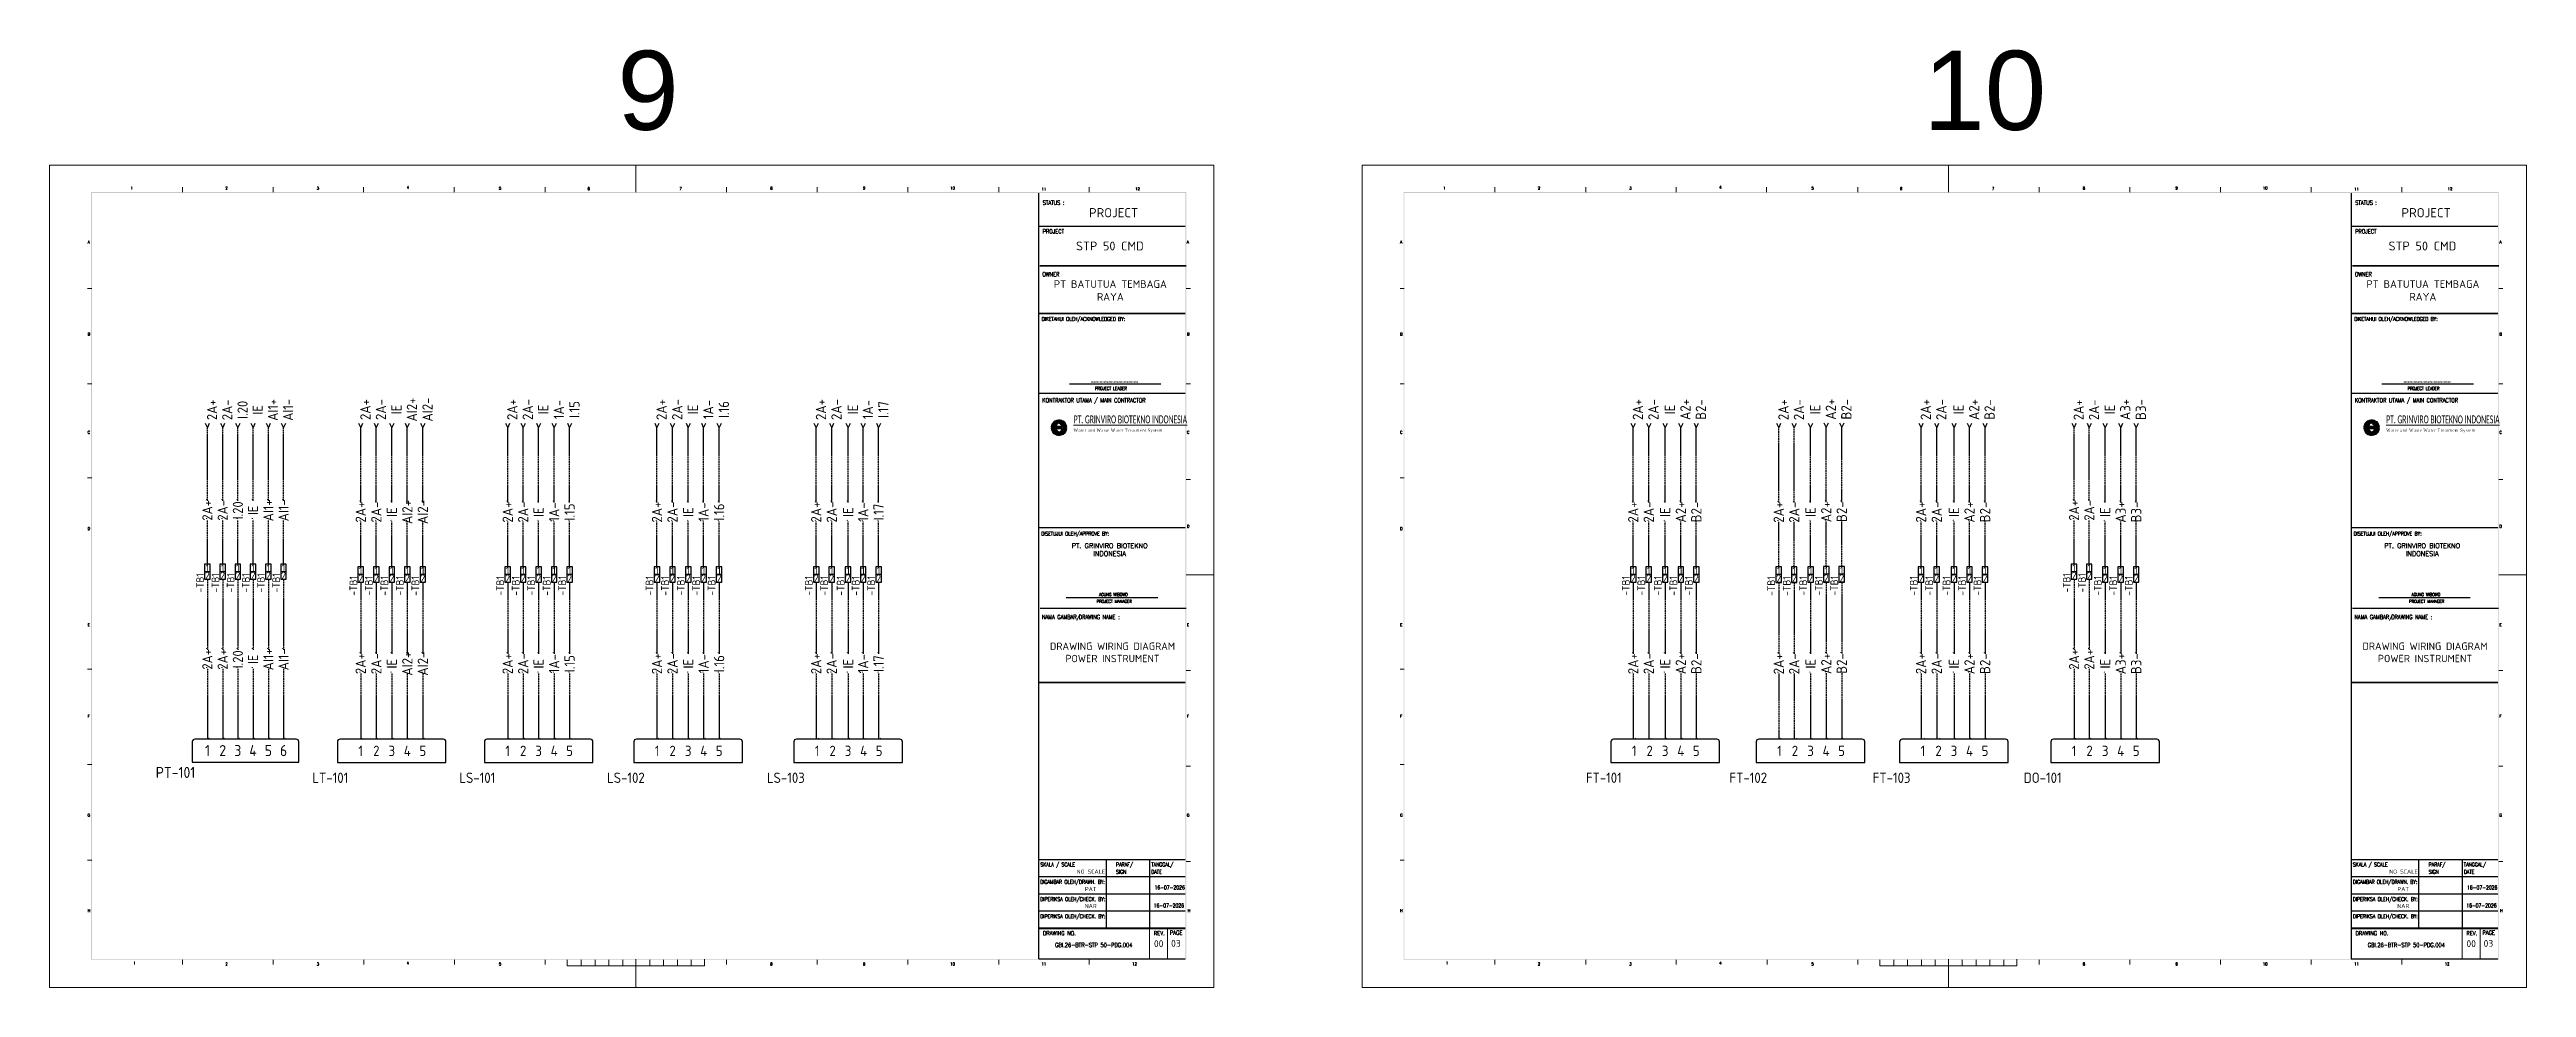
# Model space of a CAD drawing. Header units: millimetres. Extents: x 67033 to 212947, y 35102 to 335921.
# Drawn here: x 67033 to 83025, y 149414 to 155471 of the extents above; entities that cross this region are included whole.
import ezdxf
from ezdxf.enums import TextEntityAlignment as Align

# ---------------------------------------------------------------- set-up
doc = ezdxf.new("R2010")
doc.units = ezdxf.units.MM
doc.linetypes.add('ACAD_ISO02W100', pattern=[15, 12, -3])
for name, color, linetype in [('BORDER', 7, 'Continuous'), ('DESC', 1, 'Continuous'), ('MISC', 2, 'Continuous'), ('RED_2.5mm^2', 1, 'Continuous'), ('S-Kop', 7, 'Continuous'), ('SYMS', 7, 'Continuous'), ('TAGS', 51, 'Continuous'), ('TERMS', 4, 'Continuous')]:
    doc.layers.add(name, color=color, linetype=linetype)
doc.layers.add('G-0.9', color=250, linetype='Continuous', lineweight=9)
doc.styles.add('3', font='ROMANS.SHX', dxfattribs={"width": 0.75})
doc.styles.add('ISOCPEUR', font='isocpeur.ttf')
doc.styles.add('ROMANS', font='romans.shx', dxfattribs={"height": 0.3})
doc.styles.get("Standard").update_dxf_attribs({"font": 'arial.ttf'})
doc.styles.add('WD_IEC', font='isocp2.shx', dxfattribs={"width": 0.9, "height": 4})

msp = doc.modelspace()

# ---------------------------------------------------------------- texts
at = {"attachment_point": 1}
for s, width, gutter_width, insert, char_height in [('9', 275674.44, 2556, (70699, 155463), 511), ('10', 275674.44, 2556, (79130, 155463), 511.3), ('\\pxqc;{\\Fromans|c0;PT. GRINVIRO BIOTEKNO INDONESIA}', 651.47, 1.76, (73552, 152282), 30.82), ('\\pxqc;{\\Fromans|c0;PT. GRINVIRO BIOTEKNO INDONESIA}', 651.47, 1.76, (82026, 152282), 30.82)]:
    msp.add_mtext_dynamic_manual_height_columns(s, width=width, gutter_width=gutter_width, heights=[0], dxfattribs=dict(at, insert=insert, char_height=char_height))
at = {"layer": 'BORDER', "linetype": 'Continuous', "lineweight": 9, "style": 'ROMANS'}
for s, p in [('1', (67556, 154567)), ('2', (68168, 154567)), ('3', (68758, 154567)), ('4', (69339, 154572)), ('5', (69934, 154567)), ('6', (70506, 154563)), ('7', (71100, 154563)), ('8', (71686, 154567)), ('9', (72285, 154567)), ('10', (72848, 154567)), ('11', (73438, 154560)), ('12', (74042, 154562)), ('1', (76030, 154567)), ('2', (76642, 154567)), ('3', (77232, 154567)), ('4', (77813, 154572)), ('5', (78408, 154567)), ('6', (78980, 154563)), ('7', (79574, 154563)), ('8', (80160, 154567)), ('9', (80759, 154567)), ('10', (81322, 154567)), ('11', (81912, 154560)), ('12', (82516, 154562)), ('A', (67279, 154219)), ('A', (74376, 154219)), ('A', (75753, 154219)), ('A', (82850, 154219)), ('B', (67279, 153624)), ('B', (74376, 153624)), ('B', (75753, 153624)), ('B', (82850, 153624)), ('C', (67279, 152990)), ('C', (74376, 152990)), ('C', (75753, 152990)), ('C', (82850, 152990)), ('D', (74376, 152383)), ('D', (82850, 152383)), ('D', (67279, 152368)), ('D', (75753, 152368)), ('E', (67279, 151747)), ('E', (74376, 151747)), ('E', (75753, 151747)), ('E', (82850, 151747)), ('F', (67279, 151157)), ('F', (74376, 151157)), ('F', (75753, 151157)), ('F', (82850, 151157)), ('G', (67279, 150518)), ('G', (74376, 150518)), ('G', (75753, 150518)), ('G', (82850, 150518)), ('H', (67279, 149901)), ('H', (74381, 149901)), ('H', (75753, 149901)), ('H', (82855, 149901)), ('1', (67574, 149563)), ('2', (68168, 149557)), ('3', (68758, 149557)), ('4', (69339, 149562)), ('5', (69934, 149557)), ('8', (71686, 149557)), ('9', (72285, 149557)), ('10', (72848, 149557)), ('11', (73438, 149557)), ('12', (74023, 149557)), ('1', (76048, 149563)), ('2', (76642, 149557)), ('3', (77232, 149557)), ('4', (77813, 149562)), ('5', (78408, 149557)), ('8', (80160, 149557)), ('9', (80759, 149557)), ('10', (81322, 149557)), ('11', (81912, 149557)), ('12', (82497, 149557))]:
    msp.add_text(s, height=17.9, dxfattribs=at).set_placement(p)
at = {"layer": 'BORDER', "linetype": 'Continuous', "lineweight": 9, "style": 'ISOCPEUR'}
for s, p in [('NO SCALE', (73757, 150149)), ('NO SCALE', (82231, 150149)), ('PAT', (73755, 150036)), ('PAT', (82229, 150036)), ('NAR', (73755, 149927)), ('NAR', (82229, 149927))]:
    msp.add_text(s, height=26.8, dxfattribs=at).set_placement(p, align=Align.CENTER)
at = {"layer": 'BORDER', "linetype": 'Continuous', "lineweight": 9, "style": 'ROMANS', "width": 0.9}
for s, height, p in [('DRAWING NO.', 26.82, (73553, 149751)), ('GBI.26-BTR-STP 50-PDG.004', 26.82, (73775, 149675)), ('REV.', 26.8, (74198, 149751)), ('DRAWING NO.', 26.82, (82027, 149751)), ('GBI.26-BTR-STP 50-PDG.004', 26.82, (82249, 149675)), ('REV.', 26.8, (82672, 149751))]:
    msp.add_text(s, height=height, dxfattribs=at).set_placement(p, align=Align.CENTER)
at = {"layer": 'BORDER', "linetype": 'Continuous', "lineweight": 9, "style": 'ISOCPEUR'}
for s, p in [('00', (74194, 149697)), ('03', (74305, 149699)), ('00', (82668, 149697)), ('03', (82779, 149699))]:
    msp.add_text(s, height=44.7, dxfattribs=at).set_placement(p, align=Align.MIDDLE)
at = {"layer": 'BORDER', "color": 7, "lineweight": 9, "style": 'ROMANS', "width": 0.9}
for p in [(74266, 149755), (82740, 149755)]:
    msp.add_text('PAGE', height=26.8, dxfattribs=at).set_placement(p)
at = {"layer": 'BORDER', "color": 4, "lineweight": 9, "attachment_point": 5, "style": 'ISOCPEUR'}
for s, insert, char_height, width in [('{\\C256;PROJECT}', (73903, 154417), 59.59, 938.23), ('{\\C256;PROJECT}', (82377, 154417), 59.59, 938.23), ('{\\C256;STP 50 CMD}', (73879, 154202), 57.21, 951.98), ('{\\C256;STP 50 CMD}', (82353, 154202), 57.21, 951.98), ('{\\C256;PT BATUTUA TEMBAGA RAYA}', (73882, 153915), 49.24, 788.09), ('{\\C256;PT BATUTUA TEMBAGA RAYA}', (82356, 153915), 49.24, 788.09), ('{\\C256;DRAWING WIRING DIAGRAM POWER INSTRUMENT}', (73896, 151578), 47.67, 951.98), ('{\\C256;DRAWING WIRING DIAGRAM POWER INSTRUMENT}', (82370, 151578), 47.67, 951.98)]:
    msp.add_mtext(s, dxfattribs=dict(at, insert=insert, char_height=char_height, width=width))
at = {"layer": 'G-0.9', "color": 0, "linetype": 'ByBlock', "lineweight": 9, "char_height": 21.273, "attachment_point": 1}
for insert in [(73645, 153108), (82119, 153108)]:
    msp.add_mtext_dynamic_manual_height_columns('\\pxql;{\\fCalibri|b0|i0|c0|p34;\\H2.4242x;\\W0.51;\\LPT. GRINVIRO BIOTEKNO INDONESIA\\fBatang|b1|i0|c0|p18;\\H0.49499x;\\T0.95;\\P\\pq*;\\fBatang|b0|i0|c129|p18;\\H0.76917x;\\W0.8;\\T1.17;\\lWate\\fBatang|b0|i0|c0|p18;r and Waste Water Treatment System}', width=1321.66, gutter_width=2.34, heights=[0], dxfattribs=dict(at, insert=insert))
at = {"layer": 'S-Kop', "color": 7, "linetype": 'ByBlock', "style": '3', "width": 0.7}
for s, height, p in [('STATUS :', 27.7, (73445, 154468)), ('STATUS :', 27.7, (81919, 154468)), ('PROJECT', 27.7, (73445, 154282)), ('PROJECT', 27.7, (81919, 154282)), ('OWNER', 27.7, (73443, 154006)), ('OWNER', 27.7, (81917, 154006)), ('DIKETAHUI OLEH/ACKNOWLEDGED BY:', 25.18, (73438, 153718)), ('DIKETAHUI OLEH/ACKNOWLEDGED BY:', 25.18, (81912, 153718)), ('KONTRAKTOR UTAMA / MAIN CONTRACTOR', 27.7, (73443, 153192)), ('.................................', 25.18, (73757, 153322)), ('PROJECT LEADER', 20.98, (73783, 153272)), ('KONTRAKTOR UTAMA / MAIN CONTRACTOR', 27.7, (81917, 153192)), ('.................................', 25.18, (82231, 153322)), ('PROJECT LEADER', 20.98, (82257, 153272)), ('DISETUJUI OLEH/APPROVE BY:', 25.18, (73435, 152332)), ('DISETUJUI OLEH/APPROVE BY:', 25.18, (81909, 152332)), ('AGUNG WIBOWO', 20.98, (73809, 151941)), ('AGUNG WIBOWO', 20.98, (82283, 151941)), ('NAMA GAMBAR/', 27.7, (73440, 151792)), ('DRAWING NAME :', 27.7, (73678, 151792)), ('PROJECT MANAGER', 20.98, (73793, 151897)), ('NAMA GAMBAR/', 27.7, (81914, 151792)), ('DRAWING NAME :', 27.7, (82152, 151792)), ('PROJECT MANAGER', 20.98, (82267, 151897)), ('SKALA / SCALE', 25.18, (73430, 150195)), ('SIGN', 25.2, (73919, 150148)), ('PARAF/', 25.2, (73919, 150195)), ('TANGGAL/', 25.2, (74146, 150195)), ('DATE', 25.2, (74146, 150148)), ('SKALA / SCALE', 25.18, (81904, 150195)), ('SIGN', 25.2, (82393, 150148)), ('PARAF/', 25.2, (82393, 150195)), ('TANGGAL/', 25.2, (82620, 150195)), ('DATE', 25.2, (82620, 150148)), ('DIGAMBAR OLEH/DRAWN. BY:', 25.18, (73430, 150083)), ('DIPERIKSA OLEH/CHECK. BY:', 25.18, (73430, 149972)), ('16-07-2026', 25.2, (74167, 150047)), ('DIGAMBAR OLEH/DRAWN. BY:', 25.18, (81904, 150083)), ('DIPERIKSA OLEH/CHECK. BY:', 25.18, (81904, 149972)), ('16-07-2026', 25.2, (82641, 150047)), ('DIPERIKSA OLEH/CHECK. BY:', 25.18, (73430, 149861)), ('16-07-2026', 25.2, (74162, 149931)), ('DIPERIKSA OLEH/CHECK. BY:', 25.18, (81904, 149861)), ('16-07-2026', 25.2, (82636, 149931))]:
    msp.add_text(s, height=height, dxfattribs=at).set_placement(p)

# ---------------------------------------------------------------- blocks, each defined once
blk = doc.blocks.new('VSP1001')
for p, q in [((1.8, 5), (-1.8, 5)), ((-1.8, 5), (-1.8, -5)), ((1.8, -5), (1.8, 5)), ((1.8, 0), (-1.8, 0)), ((-1.8, -5), (1.8, -5))]:
    blk.add_line(p, q)
at = {"linetype": 'Continuous', "style": 'WD_IEC', "width": 0.9, "flags": 8}
blk.add_attdef('TERMDESC01', (-1, 6), '', height=2, rotation=90, dxfattribs=at)
at = {"style": 'WD_IEC'}
for tag, p in [('TAG1', (-4, -1)), ('INST', (-4, 5)), ('LOC', (-4, 2)), ('DESC3', (-4, -11.6)), ('DESC2', (-4, -7.9)), ('DESC1', (-4, -4.1))]:
    blk.add_attdef(tag, text='', height=2.5, dxfattribs=at).set_placement(p, align=Align.RIGHT)
for tag, p in [('TERM01', (0, 2.5)), ('TERM02', (0, -2.5))]:
    blk.add_attdef(tag, text='', height=2, dxfattribs=at).set_placement(p, align=Align.MIDDLE_CENTER)
at = {"style": 'WD_IEC', "width": 0.9, "flags": 1}
for tag, p in [('MFG', (-0.9, 1.7)), ('CAT', (-1, 0.5)), ('ACE_FLAG', (-0.5, 4.5)), ('X2TERM01', (0, 5)), ('ASSYCODE', (-1, -0.6)), ('FAMILY', (-1, -1.7)), ('X8TERM02', (0, -5))]:
    blk.add_attdef(tag, p, '', height=0.25, dxfattribs=at)
at = {"linetype": 'Continuous', "style": 'WD_IEC', "width": 0.9, "flags": 8}
blk.add_attdef('X2WIRE01', text='', height=2, rotation=90, dxfattribs=at).set_placement((1, 6), align=Align.TOP_LEFT)
blk.add_attdef('TERMDESC02', text='', height=2, rotation=90, dxfattribs=at).set_placement((-1, -6), align=Align.RIGHT)
blk.add_attdef('X8WIRE02', text='', height=2, rotation=90, dxfattribs=at).set_placement((1, -6), align=Align.TOP_RIGHT)
blk = doc.blocks.new('HA1X2Y')
blk.add_lwpolyline([(1.25, 2.5), (0, 0), (-1.25, 2.5)])
at = {"style": 'WD_IEC', "flags": 8}
for tag, p in [('DESC2', (0, 3.75)), ('DESC1', (0, 7.6))]:
    blk.add_attdef(tag, text='', height=2.5, dxfattribs=at).set_placement(p, align=Align.CENTER)
at = {"style": 'WD_IEC', "flags": 1}
blk.add_attdef('X8TERM01', (0, 0), '', height=0.32, dxfattribs=at)
blk = doc.blocks.new('VT0_LGENERIC')
at = {"style": 'WD_IEC'}
blk.add_attdef('COLOR', text='', height=2.5, rotation=90, dxfattribs=at).set_placement((0, 0), align=Align.MIDDLE_CENTER)
at = {"style": 'WD_IEC', "flags": 1}
for tag, p in [('X2TERM01', (0, 4)), ('X8TERM01', (0, -4))]:
    blk.add_attdef(tag, p, '', height=0.16, rotation=90, dxfattribs=at)
at = {"style": 'WD_IEC'}
for tag, p in [('X2_TINY_DOT_DONT_REMOVE', (0, 4)), ('X8_TINY_DOT_DONT_REMOVE', (0, -4))]:
    blk.add_attdef(tag, p, '', height=0.0001, rotation=90, dxfattribs=at)
blk = doc.blocks.new('VCN1_12P_BA9E')
at = {"layer": 'SYMS'}
for p, q in [((-30, 40), (-30, 0)), ((-30, 0), (180, 0)), ((175, 45), (-25, 45)), ((180, 0), (180, 40))]:
    blk.add_line(p, q, dxfattribs=at)
for centre, start, end in [((-25, 40), 90, 180), ((175, 40), 0, 90)]:
    blk.add_arc(centre, 5, start, end, dxfattribs=at)
at = {"layer": 'SYMS', "linetype": 'Continuous', "style": 'WD_IEC', "width": 0.9, "flags": 8}
for tag, p in [('TERMDESC01P', (-3, 51)), ('TERMDESC02P', (27, 51)), ('TERMDESC03P', (57, 51)), ('TERMDESC04P', (87, 51)), ('TERMDESC05P', (117, 51)), ('TERMDESC06P', (147, 51))]:
    blk.add_attdef(tag, p, '', height=6, rotation=90, dxfattribs=at)
at = {"layer": 'SYMS', "style": 'WD_IEC'}
for tag, p in [('X2WIRE01P', (3, 51)), ('X2WIRE02P', (33, 51)), ('X2WIRE03P', (63, 51)), ('X2WIRE04P', (93, 51)), ('X2WIRE05P', (123, 51)), ('X2WIRE06P', (153, 51))]:
    blk.add_attdef(tag, text='', height=6, rotation=90, dxfattribs=at).set_placement(p, align=Align.TOP_LEFT)
for tag, p in [('DESC1', (-24, -3.3)), ('TAG1', (-24, 5.4)), ('INST', (-24, 22.2)), ('LOC', (-24, 13.8)), ('DESC3', (-24, -24.3)), ('DESC2', (-24, -13.8)), ('XREF', (-24, -34.8))]:
    blk.add_attdef(tag, text='', height=7.5, dxfattribs=at).set_placement(p, align=Align.RIGHT)
for tag, p in [('TERM01P', (0, 22.5)), ('TERM02P', (30, 22.5)), ('TERM03P', (60, 22.5)), ('TERM04P', (90, 22.5)), ('TERM05P', (120, 22.5)), ('TERM06P', (150, 22.5))]:
    blk.add_attdef(tag, text='', height=6, dxfattribs=at).set_placement(p, align=Align.MIDDLE_CENTER)
at = {"layer": 'SYMS', "style": 'WD_IEC', "width": 0.9, "flags": 1}
for tag, p in [('FAMILY', (-4.4, 2.9)), ('X1LINK', (174, 22.5)), ('GENDER', (-4.2, -7)), ('WDBLKNAM', (-4.2, -12.4))]:
    blk.add_attdef(tag, p, '', height=1.5, dxfattribs=at)
at = {"layer": 'SYMS', "style": 'WD_IEC'}
for tag, p in [('X2_TINY_DOT_DONT_REMOVE_01P', (0, 45)), ('X2_TINY_DOT_DONT_REMOVE_02P', (30, 45)), ('X2_TINY_DOT_DONT_REMOVE_03P', (60, 45)), ('X2_TINY_DOT_DONT_REMOVE_04P', (90, 45)), ('X2_TINY_DOT_DONT_REMOVE_05P', (120, 45)), ('X2_TINY_DOT_DONT_REMOVE_06P', (150, 45))]:
    blk.add_attdef(tag, p, '', height=0.03, dxfattribs=at)
at = {"layer": 'SYMS', "style": 'WD_IEC', "flags": 1}
for tag, p, height in [('X2TERM01P', (0, 45), 0.96), ('MFG', (8.2, 12), 4.5), ('CAT', (8.2, 4.5), 4.5), ('X2TERM02P', (30, 45), 0.96), ('X2TERM03P', (60, 45), 0.96), ('X2TERM04P', (90, 45), 0.96), ('X2TERM05P', (120, 45), 0.96), ('X2TERM06P', (150, 45), 0.96), ('ACE_FLAG', (0, -5.3), 0.96), ('ASSYCODE', (8.2, -8.2), 3), ('CATDESC', (8.2, -17.2), 3)]:
    blk.add_attdef(tag, p, '', height=height, dxfattribs=at)
blk = doc.blocks.new('VCN1_12P_6B1C')
at = {"layer": 'SYMS'}
for p, q in [((-45, 40), (-45, 0)), ((-45, 0), (165, 0)), ((160, 45), (-40, 45)), ((165, 0), (165, 40))]:
    blk.add_line(p, q, dxfattribs=at)
for centre, start, end in [((-40, 40), 90, 180), ((160, 40), 0, 90)]:
    blk.add_arc(centre, 5, start, end, dxfattribs=at)
at = {"layer": 'SYMS', "linetype": 'Continuous', "style": 'WD_IEC', "width": 0.9, "flags": 8}
for tag, p in [('TERMDESC01P', (-3, 51)), ('TERMDESC02P', (27, 51)), ('TERMDESC03P', (57, 51)), ('TERMDESC04P', (87, 51)), ('TERMDESC05P', (117, 51))]:
    blk.add_attdef(tag, p, '', height=6, rotation=90, dxfattribs=at)
at = {"layer": 'SYMS', "style": 'WD_IEC'}
for tag, p in [('X2WIRE01P', (3, 51)), ('X2WIRE02P', (33, 51)), ('X2WIRE03P', (63, 51)), ('X2WIRE04P', (93, 51)), ('X2WIRE05P', (123, 51))]:
    blk.add_attdef(tag, text='', height=6, rotation=90, dxfattribs=at).set_placement(p, align=Align.TOP_LEFT)
for tag, p in [('DESC1', (-24, -3.3)), ('TAG1', (-24, 5.4)), ('INST', (-24, 22.2)), ('LOC', (-24, 13.8)), ('DESC3', (-24, -24.3)), ('DESC2', (-24, -13.8)), ('XREF', (-24, -34.8))]:
    blk.add_attdef(tag, text='', height=7.5, dxfattribs=at).set_placement(p, align=Align.RIGHT)
for tag, p in [('TERM01P', (0, 22.5)), ('TERM02P', (30, 22.5)), ('TERM03P', (60, 22.5)), ('TERM04P', (90, 22.5)), ('TERM05P', (120, 22.5))]:
    blk.add_attdef(tag, text='', height=6, dxfattribs=at).set_placement(p, align=Align.MIDDLE_CENTER)
at = {"layer": 'SYMS', "style": 'WD_IEC', "width": 0.9, "flags": 1}
for tag, p in [('FAMILY', (-4.4, 2.9)), ('X1LINK', (144, 22.5)), ('GENDER', (-4.2, -7)), ('WDBLKNAM', (-4.2, -12.4))]:
    blk.add_attdef(tag, p, '', height=1.5, dxfattribs=at)
at = {"layer": 'SYMS', "style": 'WD_IEC'}
for tag, p in [('X2_TINY_DOT_DONT_REMOVE_01P', (0, 45)), ('X2_TINY_DOT_DONT_REMOVE_02P', (30, 45)), ('X2_TINY_DOT_DONT_REMOVE_03P', (60, 45)), ('X2_TINY_DOT_DONT_REMOVE_04P', (90, 45)), ('X2_TINY_DOT_DONT_REMOVE_05P', (120, 45))]:
    blk.add_attdef(tag, p, '', height=0.03, dxfattribs=at)
at = {"layer": 'SYMS', "style": 'WD_IEC', "flags": 1}
for tag, p, height in [('X2TERM01P', (0, 45), 0.96), ('MFG', (8.2, 12), 4.5), ('CAT', (8.2, 4.5), 4.5), ('X2TERM02P', (30, 45), 0.96), ('X2TERM03P', (60, 45), 0.96), ('X2TERM04P', (90, 45), 0.96), ('X2TERM05P', (120, 45), 0.96), ('ACE_FLAG', (0, -5.3), 0.96), ('ASSYCODE', (8.2, -8.2), 3), ('CATDESC', (8.2, -17.2), 3)]:
    blk.add_attdef(tag, p, '', height=height, dxfattribs=at)

# ---------------------------------------------------------------- hatches: boundary and pattern name
at = {"layer": 'G-0.9', "true_color": 0x139b48}
h = msp.add_hatch(color=114, dxfattribs=at)
edge = h.paths.add_edge_path(flags=0)
edge.add_spline(control_points=[(73602, 153024), (73601, 153025), (73600, 153025), (73598, 153026), (73597, 153026), (73596, 153027), (73595, 153027), (73594, 153028), (73593, 153028), (73592, 153028), (73591, 153028), (73590, 153029), (73589, 153029), (73588, 153029), (73586, 153029), (73584, 153029), (73583, 153028), (73582, 153028), (73581, 153028), (73580, 153027), (73579, 153027), (73578, 153026), (73576, 153025), (73575, 153024), (73573, 153023), (73572, 153021), (73570, 153020), (73569, 153018), (73568, 153017), (73567, 153016), (73566, 153015), (73565, 153013), (73565, 153012), (73564, 153011), (73564, 153011), (73563, 153010), (73563, 153009), (73562, 153008), (73561, 153006), (73561, 153005), (73560, 153004), (73560, 153003), (73559, 153002), (73558, 153001), (73557, 152999), (73555, 152997), (73553, 152994), (73550, 152992), (73547, 152989), (73544, 152987), (73541, 152986), (73539, 152985), (73538, 152984), (73535, 152983), (73533, 152982), (73532, 152982)], knot_values=[-1, -1, -1, -1, -0.977273, -0.954545, -0.943182, -0.931818, -0.920455, -0.909091, -0.897727, -0.886364, -0.875, -0.863636, -0.852273, -0.840909, -0.818182, -0.795455, -0.784091, -0.772727, -0.761364, -0.75, -0.738636, -0.727273, -0.704545, -0.681818, -0.659091, -0.636364, -0.613636, -0.590909, -0.568182, -0.556818, -0.545455, -0.522727, -0.511364, -0.5, -0.488636, -0.477273, -0.465909, -0.454545, -0.431818, -0.420455, -0.409091, -0.397727, -0.386364, -0.363636, -0.340909, -0.318182, -0.272727, -0.227273, -0.181818, -0.136364, -0.113636, -0.090909, -0.068182, -0.045455, 0, 0, 0, 0], degree=3, periodic=0)
edge.add_arc((73551, 153029), 51.2, 248.6195, 354.4838)
edge = h.paths.add_edge_path(flags=0)
edge.add_arc((73551, 153029), 51.2, 68.6195, 174.4838)
edge.add_spline(control_points=[(73500, 153034), (73500, 153034), (73502, 153033), (73503, 153033), (73504, 153032), (73505, 153032), (73506, 153031), (73507, 153031), (73508, 153031), (73509, 153031), (73510, 153030), (73511, 153030), (73512, 153030), (73514, 153030), (73515, 153030), (73517, 153030), (73518, 153030), (73519, 153031), (73520, 153031), (73521, 153031), (73522, 153032), (73524, 153032), (73525, 153033), (73527, 153035), (73528, 153036), (73530, 153037), (73531, 153039), (73532, 153040), (73534, 153042), (73535, 153043), (73535, 153045), (73536, 153046), (73537, 153046), (73537, 153047), (73538, 153048), (73538, 153049), (73539, 153050), (73539, 153051), (73540, 153052), (73540, 153053), (73541, 153053), (73541, 153054), (73542, 153055), (73542, 153056), (73543, 153058), (73545, 153059), (73546, 153062), (73548, 153064), (73551, 153067), (73555, 153070), (73558, 153071), (73560, 153073), (73562, 153074), (73566, 153075), (73568, 153076), (73569, 153077)], knot_values=[-1, -1, -1, -1, -0.977273, -0.954545, -0.943182, -0.931818, -0.920455, -0.909091, -0.897727, -0.886364, -0.875, -0.863636, -0.852273, -0.840909, -0.818182, -0.795455, -0.784091, -0.772727, -0.761364, -0.75, -0.738636, -0.727273, -0.704545, -0.681818, -0.659091, -0.636364, -0.613636, -0.590909, -0.568182, -0.545455, -0.534091, -0.522727, -0.511364, -0.5, -0.488636, -0.477273, -0.465909, -0.454545, -0.443182, -0.431818, -0.420455, -0.409091, -0.397727, -0.386364, -0.363636, -0.340909, -0.318182, -0.272727, -0.227273, -0.181818, -0.136364, -0.113636, -0.090909, -0.045455, 0, 0, 0, 0], degree=3, periodic=0)
at = {"layer": 'G-0.9', "true_color": 0x105689}
h = msp.add_hatch(color=146, dxfattribs=at)
edge = h.paths.add_edge_path(flags=0)
edge.add_arc((73551, 153029), 51.2, 3.7991, 64.9709)
edge.add_spline(control_points=[(73572, 153076), (73571, 153075), (73569, 153074), (73567, 153073), (73565, 153072), (73563, 153071), (73562, 153070), (73560, 153070), (73558, 153068), (73556, 153067), (73554, 153066), (73552, 153064), (73549, 153061), (73547, 153059), (73546, 153058)], knot_values=[0, 0, 0, 0, 0.125, 0.1875, 0.25, 0.3125, 0.375, 0.4375, 0.5, 0.5625, 0.625, 0.75, 0.875, 1, 1, 1, 1], degree=3, periodic=0)
edge.add_spline(control_points=[(73546, 153058), (73547, 153058), (73548, 153058), (73550, 153057), (73551, 153057), (73553, 153057), (73554, 153056), (73555, 153055), (73556, 153055), (73557, 153055), (73557, 153054), (73558, 153053), (73559, 153053), (73560, 153052), (73560, 153051), (73561, 153051), (73562, 153050), (73562, 153049), (73563, 153048), (73564, 153047), (73564, 153047), (73565, 153045), (73566, 153044), (73567, 153043), (73568, 153041), (73569, 153040), (73570, 153039), (73571, 153038), (73571, 153037), (73572, 153037), (73572, 153036), (73573, 153036), (73573, 153035), (73574, 153035), (73574, 153035), (73574, 153034), (73575, 153034), (73575, 153033), (73576, 153033), (73578, 153032), (73579, 153031), (73581, 153030), (73583, 153030), (73585, 153029), (73587, 153029), (73589, 153029), (73592, 153030), (73595, 153030), (73597, 153031), (73599, 153032), (73601, 153032), (73602, 153033)], knot_values=[0, 0, 0, 0, 0.025, 0.05, 0.075, 0.1, 0.125, 0.1375, 0.15, 0.1625, 0.175, 0.1875, 0.2, 0.225, 0.2375, 0.25, 0.2625, 0.275, 0.3, 0.3125, 0.325, 0.35, 0.375, 0.4, 0.425, 0.45, 0.475, 0.4875, 0.5, 0.5125, 0.525, 0.5375, 0.54375, 0.55, 0.55625, 0.5625, 0.575, 0.5875, 0.6, 0.625, 0.65, 0.675, 0.7, 0.75, 0.775, 0.8, 0.85, 0.9, 0.925, 0.95, 1, 1, 1, 1], degree=3, periodic=0)
edge = h.paths.add_edge_path(flags=0)
edge.add_arc((73551, 153029), 51.2, 183.7991, 244.9709, ccw=False)
edge.add_spline(control_points=[(73500, 153026), (73501, 153026), (73502, 153027), (73504, 153028), (73506, 153028), (73507, 153029), (73510, 153029), (73512, 153029), (73514, 153029), (73516, 153029), (73519, 153029), (73521, 153028), (73522, 153028), (73524, 153027), (73525, 153026), (73526, 153025), (73527, 153024), (73527, 153024), (73528, 153024), (73528, 153023), (73528, 153023), (73529, 153022), (73529, 153022), (73530, 153021), (73530, 153021), (73531, 153020), (73532, 153019), (73533, 153017), (73534, 153016), (73535, 153015), (73536, 153013), (73537, 153012), (73538, 153011), (73538, 153010), (73539, 153010), (73540, 153009), (73540, 153008), (73541, 153007), (73542, 153007), (73543, 153006), (73543, 153005), (73544, 153005), (73545, 153004), (73545, 153004), (73546, 153003), (73547, 153003), (73548, 153002), (73550, 153002), (73552, 153001), (73553, 153001), (73554, 153001), (73555, 153001)], knot_values=[0, 0, 0, 0, 0.05, 0.075, 0.1, 0.125, 0.15, 0.2, 0.225, 0.25, 0.3, 0.325, 0.35, 0.375, 0.4, 0.425, 0.4375, 0.44375, 0.45, 0.45625, 0.4625, 0.475, 0.4875, 0.5, 0.5125, 0.525, 0.55, 0.575, 0.6, 0.625, 0.65, 0.675, 0.6875, 0.7, 0.725, 0.7375, 0.75, 0.7625, 0.775, 0.8, 0.8125, 0.825, 0.8375, 0.85, 0.8625, 0.875, 0.9, 0.925, 0.95, 0.975, 1, 1, 1, 1], degree=3, periodic=0)
edge.add_spline(control_points=[(73555, 153001), (73554, 153000), (73552, 152998), (73549, 152995), (73547, 152993), (73545, 152991), (73543, 152990), (73541, 152989), (73540, 152988), (73538, 152987), (73536, 152986), (73534, 152985), (73532, 152984), (73530, 152983), (73529, 152983)], knot_values=[0, 0, 0, 0, 0.125, 0.25, 0.375, 0.4375, 0.5, 0.5625, 0.625, 0.6875, 0.75, 0.8125, 0.875, 1, 1, 1, 1], degree=3, periodic=0)
at = {"layer": 'G-0.9', "true_color": 0xf26722}
h = msp.add_hatch(color=30, dxfattribs=at)
h.dxf.hatch_style = 1
edge = h.paths.add_edge_path()
edge.add_arc((73551, 153029), 51.2, 3.7991, 64.9709)
edge.add_spline(control_points=[(73572, 153076), (73571, 153075), (73569, 153074), (73567, 153073), (73565, 153072), (73563, 153071), (73562, 153070), (73560, 153070), (73558, 153068), (73556, 153067), (73554, 153066), (73552, 153064), (73549, 153061), (73547, 153059), (73546, 153058)], knot_values=[0, 0, 0, 0, 0.125, 0.1875, 0.25, 0.3125, 0.375, 0.4375, 0.5, 0.5625, 0.625, 0.75, 0.875, 1, 1, 1, 1], degree=3, periodic=0)
edge.add_spline(control_points=[(73546, 153058), (73547, 153058), (73548, 153058), (73550, 153057), (73551, 153057), (73553, 153057), (73554, 153056), (73555, 153055), (73556, 153055), (73557, 153055), (73557, 153054), (73558, 153054), (73559, 153053), (73560, 153052), (73560, 153051), (73561, 153051), (73561, 153050), (73562, 153049), (73563, 153048), (73564, 153047), (73564, 153047), (73565, 153045), (73566, 153044), (73567, 153043), (73568, 153041), (73569, 153040), (73570, 153039), (73571, 153038), (73571, 153037), (73572, 153037), (73572, 153036), (73573, 153036), (73573, 153035), (73574, 153035), (73574, 153035), (73574, 153034), (73575, 153034), (73575, 153033), (73576, 153033), (73577, 153032), (73579, 153031), (73581, 153030), (73583, 153030), (73585, 153029), (73587, 153029), (73589, 153029), (73592, 153030), (73595, 153030), (73597, 153031), (73599, 153032), (73601, 153032), (73602, 153033)], knot_values=[0, 0, 0, 0, 0.025, 0.05, 0.075, 0.1, 0.125, 0.1375, 0.15, 0.1625, 0.175, 0.1875, 0.2, 0.225, 0.2375, 0.25, 0.2625, 0.275, 0.3, 0.3125, 0.325, 0.35, 0.375, 0.4, 0.425, 0.45, 0.475, 0.4875, 0.5, 0.5125, 0.525, 0.5375, 0.54375, 0.55, 0.55625, 0.5625, 0.575, 0.5875, 0.6, 0.625, 0.65, 0.675, 0.7, 0.75, 0.775, 0.8, 0.85, 0.9, 0.925, 0.95, 1, 1, 1, 1], degree=3, periodic=0)
at = {"layer": 'G-0.9', "true_color": 0x139b48}
h = msp.add_hatch(color=114, dxfattribs=at)
edge = h.paths.add_edge_path(flags=0)
edge.add_spline(control_points=[(82076, 153024), (82075, 153025), (82074, 153025), (82072, 153026), (82071, 153026), (82070, 153027), (82069, 153027), (82068, 153028), (82067, 153028), (82066, 153028), (82065, 153028), (82064, 153029), (82063, 153029), (82062, 153029), (82060, 153029), (82058, 153029), (82057, 153028), (82056, 153028), (82055, 153028), (82054, 153027), (82053, 153027), (82052, 153026), (82050, 153025), (82049, 153024), (82047, 153023), (82046, 153021), (82044, 153020), (82043, 153018), (82042, 153017), (82041, 153016), (82040, 153015), (82040, 153013), (82039, 153012), (82038, 153011), (82038, 153011), (82037, 153010), (82037, 153009), (82036, 153008), (82035, 153006), (82035, 153005), (82034, 153004), (82034, 153003), (82033, 153002), (82032, 153001), (82031, 152999), (82029, 152997), (82027, 152994), (82024, 152992), (82021, 152989), (82018, 152987), (82015, 152986), (82014, 152985), (82012, 152984), (82009, 152983), (82007, 152982), (82006, 152982)], knot_values=[-1, -1, -1, -1, -0.977273, -0.954545, -0.943182, -0.931818, -0.920455, -0.909091, -0.897727, -0.886364, -0.875, -0.863636, -0.852273, -0.840909, -0.818182, -0.795455, -0.784091, -0.772727, -0.761364, -0.75, -0.738636, -0.727273, -0.704545, -0.681818, -0.659091, -0.636364, -0.613636, -0.590909, -0.568182, -0.556818, -0.545455, -0.522727, -0.511364, -0.5, -0.488636, -0.477273, -0.465909, -0.454545, -0.431818, -0.420455, -0.409091, -0.397727, -0.386364, -0.363636, -0.340909, -0.318182, -0.272727, -0.227273, -0.181818, -0.136364, -0.113636, -0.090909, -0.068182, -0.045455, 0, 0, 0, 0], degree=3, periodic=0)
edge.add_arc((82025, 153029), 51.2, 248.6195, 354.4838)
edge = h.paths.add_edge_path(flags=0)
edge.add_arc((82025, 153029), 51.2, 68.6195, 174.4838)
edge.add_spline(control_points=[(81974, 153034), (81974, 153034), (81976, 153033), (81977, 153033), (81978, 153032), (81979, 153032), (81980, 153031), (81981, 153031), (81982, 153031), (81983, 153031), (81984, 153030), (81985, 153030), (81986, 153030), (81988, 153030), (81989, 153030), (81991, 153030), (81992, 153030), (81993, 153031), (81994, 153031), (81995, 153031), (81996, 153032), (81998, 153032), (81999, 153033), (82001, 153035), (82002, 153036), (82004, 153037), (82005, 153039), (82007, 153040), (82008, 153042), (82009, 153043), (82009, 153045), (82010, 153046), (82011, 153046), (82011, 153047), (82012, 153048), (82012, 153049), (82013, 153050), (82013, 153051), (82014, 153052), (82014, 153053), (82015, 153053), (82015, 153054), (82016, 153055), (82016, 153056), (82017, 153058), (82019, 153059), (82020, 153062), (82022, 153064), (82025, 153067), (82029, 153070), (82032, 153071), (82034, 153073), (82036, 153074), (82040, 153075), (82042, 153076), (82043, 153077)], knot_values=[-1, -1, -1, -1, -0.977273, -0.954545, -0.943182, -0.931818, -0.920455, -0.909091, -0.897727, -0.886364, -0.875, -0.863636, -0.852273, -0.840909, -0.818182, -0.795455, -0.784091, -0.772727, -0.761364, -0.75, -0.738636, -0.727273, -0.704545, -0.681818, -0.659091, -0.636364, -0.613636, -0.590909, -0.568182, -0.545455, -0.534091, -0.522727, -0.511364, -0.5, -0.488636, -0.477273, -0.465909, -0.454545, -0.443182, -0.431818, -0.420455, -0.409091, -0.397727, -0.386364, -0.363636, -0.340909, -0.318182, -0.272727, -0.227273, -0.181818, -0.136364, -0.113636, -0.090909, -0.045455, 0, 0, 0, 0], degree=3, periodic=0)
at = {"layer": 'G-0.9', "true_color": 0x105689}
h = msp.add_hatch(color=146, dxfattribs=at)
edge = h.paths.add_edge_path(flags=0)
edge.add_arc((82025, 153029), 51.2, 3.7991, 64.9709)
edge.add_spline(control_points=[(82046, 153076), (82045, 153075), (82043, 153074), (82041, 153073), (82039, 153072), (82037, 153071), (82036, 153070), (82034, 153070), (82032, 153068), (82031, 153067), (82028, 153066), (82026, 153064), (82023, 153061), (82021, 153059), (82020, 153058)], knot_values=[0, 0, 0, 0, 0.125, 0.1875, 0.25, 0.3125, 0.375, 0.4375, 0.5, 0.5625, 0.625, 0.75, 0.875, 1, 1, 1, 1], degree=3, periodic=0)
edge.add_spline(control_points=[(82020, 153058), (82021, 153058), (82022, 153058), (82024, 153057), (82025, 153057), (82027, 153057), (82028, 153056), (82029, 153055), (82030, 153055), (82031, 153055), (82031, 153054), (82032, 153053), (82033, 153053), (82034, 153052), (82034, 153051), (82035, 153051), (82036, 153050), (82036, 153049), (82037, 153048), (82038, 153047), (82038, 153047), (82039, 153045), (82040, 153044), (82041, 153043), (82042, 153041), (82043, 153040), (82044, 153039), (82045, 153038), (82045, 153037), (82046, 153037), (82046, 153036), (82047, 153036), (82047, 153035), (82048, 153035), (82048, 153035), (82048, 153034), (82049, 153034), (82049, 153033), (82050, 153033), (82052, 153032), (82053, 153031), (82055, 153030), (82057, 153030), (82059, 153029), (82061, 153029), (82063, 153029), (82066, 153030), (82069, 153030), (82071, 153031), (82073, 153032), (82075, 153032), (82076, 153033)], knot_values=[0, 0, 0, 0, 0.025, 0.05, 0.075, 0.1, 0.125, 0.1375, 0.15, 0.1625, 0.175, 0.1875, 0.2, 0.225, 0.2375, 0.25, 0.2625, 0.275, 0.3, 0.3125, 0.325, 0.35, 0.375, 0.4, 0.425, 0.45, 0.475, 0.4875, 0.5, 0.5125, 0.525, 0.5375, 0.54375, 0.55, 0.55625, 0.5625, 0.575, 0.5875, 0.6, 0.625, 0.65, 0.675, 0.7, 0.75, 0.775, 0.8, 0.85, 0.9, 0.925, 0.95, 1, 1, 1, 1], degree=3, periodic=0)
edge = h.paths.add_edge_path(flags=0)
edge.add_arc((82025, 153029), 51.2, 183.7991, 244.9709, ccw=False)
edge.add_spline(control_points=[(81974, 153026), (81975, 153026), (81976, 153027), (81978, 153028), (81980, 153028), (81982, 153029), (81984, 153029), (81986, 153029), (81988, 153029), (81990, 153029), (81993, 153029), (81995, 153028), (81996, 153028), (81998, 153027), (81999, 153026), (82000, 153025), (82001, 153024), (82001, 153024), (82002, 153024), (82002, 153023), (82002, 153023), (82003, 153022), (82003, 153022), (82004, 153021), (82005, 153021), (82005, 153020), (82006, 153019), (82007, 153017), (82008, 153016), (82009, 153015), (82010, 153013), (82011, 153012), (82012, 153011), (82012, 153010), (82013, 153010), (82014, 153009), (82014, 153008), (82015, 153007), (82016, 153007), (82017, 153006), (82017, 153005), (82018, 153005), (82019, 153004), (82019, 153004), (82020, 153003), (82021, 153003), (82022, 153002), (82024, 153002), (82026, 153001), (82027, 153001), (82028, 153001), (82029, 153001)], knot_values=[0, 0, 0, 0, 0.05, 0.075, 0.1, 0.125, 0.15, 0.2, 0.225, 0.25, 0.3, 0.325, 0.35, 0.375, 0.4, 0.425, 0.4375, 0.44375, 0.45, 0.45625, 0.4625, 0.475, 0.4875, 0.5, 0.5125, 0.525, 0.55, 0.575, 0.6, 0.625, 0.65, 0.675, 0.6875, 0.7, 0.725, 0.7375, 0.75, 0.7625, 0.775, 0.8, 0.8125, 0.825, 0.8375, 0.85, 0.8625, 0.875, 0.9, 0.925, 0.95, 0.975, 1, 1, 1, 1], degree=3, periodic=0)
edge.add_spline(control_points=[(82029, 153001), (82028, 153000), (82026, 152998), (82023, 152995), (82021, 152993), (82019, 152991), (82017, 152990), (82016, 152989), (82014, 152988), (82012, 152987), (82010, 152986), (82008, 152985), (82006, 152984), (82004, 152983), (82003, 152983)], knot_values=[0, 0, 0, 0, 0.125, 0.25, 0.375, 0.4375, 0.5, 0.5625, 0.625, 0.6875, 0.75, 0.8125, 0.875, 1, 1, 1, 1], degree=3, periodic=0)
at = {"layer": 'G-0.9', "true_color": 0xf26722}
h = msp.add_hatch(color=30, dxfattribs=at)
h.dxf.hatch_style = 1
edge = h.paths.add_edge_path()
edge.add_arc((82025, 153029), 51.2, 3.7991, 64.9709)
edge.add_spline(control_points=[(82046, 153076), (82045, 153075), (82043, 153074), (82041, 153073), (82039, 153072), (82037, 153071), (82036, 153070), (82034, 153070), (82032, 153068), (82030, 153067), (82028, 153066), (82026, 153064), (82023, 153061), (82021, 153059), (82020, 153058)], knot_values=[0, 0, 0, 0, 0.125, 0.1875, 0.25, 0.3125, 0.375, 0.4375, 0.5, 0.5625, 0.625, 0.75, 0.875, 1, 1, 1, 1], degree=3, periodic=0)
edge.add_spline(control_points=[(82020, 153058), (82021, 153058), (82022, 153058), (82024, 153057), (82025, 153057), (82027, 153057), (82028, 153056), (82029, 153055), (82030, 153055), (82031, 153055), (82031, 153054), (82032, 153054), (82033, 153053), (82034, 153052), (82034, 153051), (82035, 153051), (82036, 153050), (82036, 153049), (82037, 153048), (82038, 153047), (82038, 153047), (82039, 153045), (82040, 153044), (82041, 153043), (82042, 153041), (82043, 153040), (82044, 153039), (82045, 153038), (82045, 153037), (82046, 153037), (82046, 153036), (82047, 153036), (82047, 153035), (82048, 153035), (82048, 153035), (82048, 153034), (82049, 153034), (82049, 153033), (82050, 153033), (82052, 153032), (82053, 153031), (82055, 153030), (82057, 153030), (82059, 153029), (82061, 153029), (82063, 153029), (82066, 153030), (82069, 153030), (82071, 153031), (82073, 153032), (82075, 153032), (82076, 153033)], knot_values=[0, 0, 0, 0, 0.025, 0.05, 0.075, 0.1, 0.125, 0.1375, 0.15, 0.1625, 0.175, 0.1875, 0.2, 0.225, 0.2375, 0.25, 0.2625, 0.275, 0.3, 0.3125, 0.325, 0.35, 0.375, 0.4, 0.425, 0.45, 0.475, 0.4875, 0.5, 0.5125, 0.525, 0.5375, 0.54375, 0.55, 0.55625, 0.5625, 0.575, 0.5875, 0.6, 0.625, 0.65, 0.675, 0.7, 0.75, 0.775, 0.8, 0.85, 0.9, 0.925, 0.95, 1, 1, 1, 1], degree=3, periodic=0)
at = {"layer": 'G-0.9', "true_color": 0x000000}
h = msp.add_hatch(color=18, dxfattribs=at)
edge = h.paths.add_edge_path(flags=0)
edge.add_spline(control_points=[(73536, 153038), (73536, 153037), (73535, 153037), (73535, 153037), (73535, 153037), (73534, 153037), (73534, 153037), (73534, 153036), (73533, 153036), (73533, 153036), (73533, 153036), (73532, 153036), (73532, 153035), (73532, 153035), (73532, 153035), (73531, 153035), (73531, 153034), (73531, 153033), (73530, 153033), (73530, 153032), (73530, 153031), (73530, 153029), (73530, 153028), (73530, 153026), (73530, 153025), (73531, 153025), (73531, 153024), (73531, 153024), (73532, 153023), (73532, 153023), (73532, 153023), (73533, 153023), (73533, 153022), (73533, 153022), (73534, 153022), (73534, 153022), (73534, 153022), (73535, 153021), (73536, 153021), (73536, 153021)], knot_values=[0, 0, 0, 0, 0.035714, 0.053571, 0.071429, 0.089286, 0.107143, 0.125, 0.133929, 0.142857, 0.160714, 0.178571, 0.196429, 0.214286, 0.232143, 0.25, 0.285714, 0.321429, 0.357143, 0.392857, 0.428571, 0.5, 0.571429, 0.642857, 0.678571, 0.714286, 0.75, 0.767857, 0.785714, 0.803571, 0.821429, 0.839286, 0.857143, 0.875, 0.892857, 0.910714, 0.928571, 0.964286, 1, 1, 1, 1], degree=3, periodic=0)
edge.add_line((73536, 153021), (73546, 153021))
edge.add_line((73546, 153021), (73546, 153031))
edge.add_line((73546, 153031), (73537, 153031))
edge.add_line((73537, 153031), (73537, 153027))
edge.add_line((73537, 153027), (73541, 153027))
edge.add_line((73541, 153027), (73541, 153025))
edge.add_line((73541, 153025), (73537, 153025))
edge.add_spline(control_points=[(73537, 153025), (73537, 153025), (73537, 153025), (73536, 153025), (73536, 153026), (73536, 153026), (73536, 153026), (73536, 153026), (73536, 153026), (73535, 153026), (73535, 153026), (73535, 153026), (73535, 153027), (73534, 153027), (73534, 153027), (73534, 153028), (73534, 153029), (73534, 153030), (73534, 153031), (73534, 153031), (73535, 153032), (73535, 153032), (73535, 153032), (73535, 153032), (73535, 153032), (73535, 153032), (73535, 153032), (73535, 153033), (73536, 153033), (73536, 153033), (73536, 153033), (73536, 153033), (73536, 153033), (73536, 153033), (73537, 153033), (73537, 153033), (73537, 153033)], knot_values=[0, 0, 0, 0, 0.057692, 0.072115, 0.086538, 0.115385, 0.144231, 0.151442, 0.158654, 0.173077, 0.201923, 0.230769, 0.269231, 0.307692, 0.346154, 0.384615, 0.538462, 0.615385, 0.653846, 0.692308, 0.730769, 0.75, 0.769231, 0.788462, 0.807692, 0.826923, 0.836538, 0.846154, 0.855769, 0.865385, 0.884615, 0.903846, 0.923077, 0.942308, 0.961538, 1, 1, 1, 1], degree=3, periodic=0)
edge.add_line((73537, 153033), (73546, 153033))
edge.add_line((73546, 153033), (73546, 153038))
edge.add_line((73546, 153038), (73536, 153038))
h.paths.add_polyline_path([(73569, 153038), (73565, 153038), (73565, 153021), (73569, 153021)], flags=0)
edge = h.paths.add_edge_path(flags=0)
edge.add_line((73551, 153033), (73551, 153025))
edge.add_line((73551, 153025), (73558, 153025))
edge.add_spline(control_points=[(73558, 153025), (73558, 153025), (73558, 153025), (73558, 153025), (73558, 153025), (73558, 153026), (73558, 153026), (73558, 153026), (73558, 153026), (73558, 153026), (73558, 153026), (73558, 153026), (73559, 153026), (73559, 153026), (73559, 153026), (73559, 153026), (73559, 153026), (73559, 153026), (73559, 153026), (73559, 153026), (73559, 153026), (73559, 153026), (73558, 153026), (73558, 153026), (73558, 153026), (73558, 153026), (73558, 153027), (73558, 153027), (73558, 153027), (73558, 153027), (73558, 153027), (73558, 153027)], knot_values=[0, 0, 0, 0, 0.076923, 0.153846, 0.192308, 0.230769, 0.269231, 0.288462, 0.307692, 0.326923, 0.346154, 0.365385, 0.384615, 0.423077, 0.461538, 0.5, 0.538462, 0.576923, 0.596154, 0.615385, 0.634615, 0.653846, 0.673077, 0.692308, 0.711538, 0.730769, 0.769231, 0.807692, 0.846154, 0.923077, 1, 1, 1, 1], degree=3, periodic=0)
edge.add_line((73558, 153027), (73554, 153027))
edge.add_line((73554, 153027), (73554, 153031))
edge.add_line((73554, 153031), (73558, 153031))
edge.add_spline(control_points=[(73558, 153031), (73558, 153031), (73558, 153032), (73558, 153032), (73558, 153032), (73558, 153032), (73558, 153032), (73558, 153032), (73558, 153032), (73558, 153032), (73558, 153032), (73558, 153032), (73558, 153032), (73559, 153032), (73559, 153032), (73559, 153032), (73559, 153032), (73559, 153032), (73559, 153032), (73559, 153033), (73559, 153033), (73559, 153033), (73558, 153033), (73558, 153033), (73558, 153033), (73558, 153033), (73558, 153033), (73558, 153033), (73558, 153033), (73558, 153033), (73558, 153033), (73558, 153033), (73558, 153033), (73558, 153033), (73558, 153033)], knot_values=[0, 0, 0, 0, 0.090909, 0.136364, 0.159091, 0.181818, 0.204545, 0.227273, 0.25, 0.272727, 0.295455, 0.318182, 0.340909, 0.363636, 0.386364, 0.409091, 0.454545, 0.5, 0.545455, 0.590909, 0.613636, 0.636364, 0.659091, 0.681818, 0.704545, 0.727273, 0.75, 0.772727, 0.795455, 0.818182, 0.840909, 0.863636, 0.909091, 1, 1, 1, 1], degree=3, periodic=0)
edge.add_line((73558, 153033), (73551, 153033))
edge = h.paths.add_edge_path(flags=0)
edge.add_line((73547, 153038), (73559, 153038))
edge.add_spline(control_points=[(73559, 153038), (73559, 153038), (73560, 153037), (73560, 153037), (73560, 153037), (73560, 153037), (73560, 153037), (73561, 153037), (73561, 153037), (73561, 153037), (73561, 153037), (73561, 153037), (73561, 153036), (73562, 153036), (73562, 153036), (73562, 153036), (73562, 153035), (73562, 153035), (73562, 153035), (73562, 153035), (73563, 153034), (73563, 153033), (73563, 153033), (73563, 153032), (73563, 153032), (73563, 153031), (73563, 153031), (73563, 153031), (73563, 153030), (73562, 153030), (73562, 153030), (73562, 153030), (73562, 153030), (73562, 153029), (73562, 153029)], knot_values=[0, 0, 0, 0, 0.045455, 0.068182, 0.090909, 0.113636, 0.136364, 0.159091, 0.170455, 0.181818, 0.193182, 0.204545, 0.227273, 0.272727, 0.318182, 0.340909, 0.363636, 0.409091, 0.431818, 0.454545, 0.5, 0.545455, 0.636364, 0.681818, 0.727273, 0.772727, 0.818182, 0.840909, 0.863636, 0.886364, 0.909091, 0.931818, 0.954545, 1, 1, 1, 1], degree=3, periodic=0)
edge.add_spline(control_points=[(73562, 153029), (73562, 153029), (73562, 153029), (73562, 153029), (73562, 153028), (73562, 153028), (73562, 153028), (73563, 153028), (73563, 153028), (73563, 153027), (73563, 153027), (73563, 153027), (73563, 153026), (73563, 153026), (73563, 153025), (73563, 153024), (73563, 153024), (73562, 153024), (73562, 153023), (73562, 153023), (73562, 153023), (73562, 153023), (73562, 153022), (73561, 153022), (73561, 153022), (73561, 153022), (73561, 153022), (73561, 153021), (73560, 153021), (73560, 153021), (73560, 153021), (73560, 153021), (73560, 153021), (73559, 153021), (73559, 153021)], knot_values=[0, 0, 0, 0, 0.041667, 0.0625, 0.083333, 0.104167, 0.125, 0.145833, 0.166667, 0.1875, 0.208333, 0.25, 0.291667, 0.333333, 0.416667, 0.5, 0.541667, 0.5625, 0.583333, 0.604167, 0.625, 0.666667, 0.708333, 0.75, 0.791667, 0.8125, 0.833333, 0.854167, 0.875, 0.895833, 0.916667, 0.9375, 0.958333, 1, 1, 1, 1], degree=3, periodic=0)
edge.add_line((73559, 153021), (73547, 153021))
edge.add_line((73547, 153021), (73547, 153038))
h = msp.add_hatch(color=18, dxfattribs=at)
edge = h.paths.add_edge_path(flags=0)
edge.add_spline(control_points=[(82010, 153038), (82010, 153037), (82009, 153037), (82009, 153037), (82009, 153037), (82008, 153037), (82008, 153037), (82008, 153036), (82007, 153036), (82007, 153036), (82007, 153036), (82007, 153036), (82006, 153035), (82006, 153035), (82006, 153035), (82005, 153035), (82005, 153034), (82005, 153033), (82004, 153033), (82004, 153032), (82004, 153031), (82004, 153029), (82004, 153028), (82004, 153026), (82004, 153025), (82005, 153025), (82005, 153024), (82005, 153024), (82006, 153023), (82006, 153023), (82006, 153023), (82007, 153023), (82007, 153022), (82007, 153022), (82008, 153022), (82008, 153022), (82008, 153022), (82009, 153021), (82010, 153021), (82010, 153021)], knot_values=[0, 0, 0, 0, 0.035714, 0.053571, 0.071429, 0.089286, 0.107143, 0.125, 0.133929, 0.142857, 0.160714, 0.178571, 0.196429, 0.214286, 0.232143, 0.25, 0.285714, 0.321429, 0.357143, 0.392857, 0.428571, 0.5, 0.571429, 0.642857, 0.678571, 0.714286, 0.75, 0.767857, 0.785714, 0.803571, 0.821429, 0.839286, 0.857143, 0.875, 0.892857, 0.910714, 0.928571, 0.964286, 1, 1, 1, 1], degree=3, periodic=0)
edge.add_line((82010, 153021), (82020, 153021))
edge.add_line((82020, 153021), (82020, 153031))
edge.add_line((82020, 153031), (82011, 153031))
edge.add_line((82011, 153031), (82011, 153027))
edge.add_line((82011, 153027), (82015, 153027))
edge.add_line((82015, 153027), (82015, 153025))
edge.add_line((82015, 153025), (82011, 153025))
edge.add_spline(control_points=[(82011, 153025), (82011, 153025), (82011, 153025), (82010, 153025), (82010, 153026), (82010, 153026), (82010, 153026), (82010, 153026), (82010, 153026), (82009, 153026), (82009, 153026), (82009, 153026), (82009, 153027), (82008, 153027), (82008, 153027), (82008, 153028), (82008, 153029), (82008, 153030), (82008, 153031), (82008, 153031), (82009, 153032), (82009, 153032), (82009, 153032), (82009, 153032), (82009, 153032), (82009, 153032), (82009, 153032), (82010, 153033), (82010, 153033), (82010, 153033), (82010, 153033), (82010, 153033), (82010, 153033), (82010, 153033), (82011, 153033), (82011, 153033), (82011, 153033)], knot_values=[0, 0, 0, 0, 0.057692, 0.072115, 0.086538, 0.115385, 0.144231, 0.151442, 0.158654, 0.173077, 0.201923, 0.230769, 0.269231, 0.307692, 0.346154, 0.384615, 0.538462, 0.615385, 0.653846, 0.692308, 0.730769, 0.75, 0.769231, 0.788462, 0.807692, 0.826923, 0.836538, 0.846154, 0.855769, 0.865385, 0.884615, 0.903846, 0.923077, 0.942308, 0.961538, 1, 1, 1, 1], degree=3, periodic=0)
edge.add_line((82011, 153033), (82020, 153033))
edge.add_line((82020, 153033), (82020, 153038))
edge.add_line((82020, 153038), (82010, 153038))
h.paths.add_polyline_path([(82043, 153038), (82039, 153038), (82039, 153021), (82043, 153021)], flags=0)
edge = h.paths.add_edge_path(flags=0)
edge.add_line((82025, 153033), (82025, 153025))
edge.add_line((82025, 153025), (82032, 153025))
edge.add_spline(control_points=[(82032, 153025), (82032, 153025), (82032, 153025), (82032, 153025), (82032, 153025), (82032, 153026), (82032, 153026), (82032, 153026), (82032, 153026), (82032, 153026), (82032, 153026), (82033, 153026), (82033, 153026), (82033, 153026), (82033, 153026), (82033, 153026), (82033, 153026), (82033, 153026), (82033, 153026), (82033, 153026), (82033, 153026), (82033, 153026), (82033, 153026), (82032, 153026), (82032, 153026), (82032, 153026), (82032, 153027), (82032, 153027), (82032, 153027), (82032, 153027), (82032, 153027), (82032, 153027)], knot_values=[0, 0, 0, 0, 0.076923, 0.153846, 0.192308, 0.230769, 0.269231, 0.288462, 0.307692, 0.326923, 0.346154, 0.365385, 0.384615, 0.423077, 0.461538, 0.5, 0.538462, 0.576923, 0.596154, 0.615385, 0.634615, 0.653846, 0.673077, 0.692308, 0.711538, 0.730769, 0.769231, 0.807692, 0.846154, 0.923077, 1, 1, 1, 1], degree=3, periodic=0)
edge.add_line((82032, 153027), (82028, 153027))
edge.add_line((82028, 153027), (82028, 153031))
edge.add_line((82028, 153031), (82032, 153031))
edge.add_spline(control_points=[(82032, 153031), (82032, 153031), (82032, 153032), (82032, 153032), (82032, 153032), (82032, 153032), (82032, 153032), (82032, 153032), (82032, 153032), (82032, 153032), (82032, 153032), (82032, 153032), (82033, 153032), (82033, 153032), (82033, 153032), (82033, 153032), (82033, 153032), (82033, 153032), (82033, 153032), (82033, 153033), (82033, 153033), (82033, 153033), (82033, 153033), (82032, 153033), (82032, 153033), (82032, 153033), (82032, 153033), (82032, 153033), (82032, 153033), (82032, 153033), (82032, 153033), (82032, 153033), (82032, 153033), (82032, 153033), (82032, 153033)], knot_values=[0, 0, 0, 0, 0.090909, 0.136364, 0.159091, 0.181818, 0.204545, 0.227273, 0.25, 0.272727, 0.295455, 0.318182, 0.340909, 0.363636, 0.386364, 0.409091, 0.454545, 0.5, 0.545455, 0.590909, 0.613636, 0.636364, 0.659091, 0.681818, 0.704545, 0.727273, 0.75, 0.772727, 0.795455, 0.818182, 0.840909, 0.863636, 0.909091, 1, 1, 1, 1], degree=3, periodic=0)
edge.add_line((82032, 153033), (82025, 153033))
edge = h.paths.add_edge_path(flags=0)
edge.add_line((82021, 153038), (82033, 153038))
edge.add_spline(control_points=[(82033, 153038), (82033, 153038), (82034, 153037), (82034, 153037), (82034, 153037), (82034, 153037), (82034, 153037), (82035, 153037), (82035, 153037), (82035, 153037), (82035, 153037), (82035, 153037), (82035, 153036), (82036, 153036), (82036, 153036), (82036, 153036), (82036, 153035), (82036, 153035), (82036, 153035), (82037, 153035), (82037, 153034), (82037, 153033), (82037, 153033), (82037, 153032), (82037, 153032), (82037, 153031), (82037, 153031), (82037, 153031), (82037, 153030), (82036, 153030), (82036, 153030), (82036, 153030), (82036, 153030), (82036, 153029), (82036, 153029)], knot_values=[0, 0, 0, 0, 0.045455, 0.068182, 0.090909, 0.113636, 0.136364, 0.159091, 0.170455, 0.181818, 0.193182, 0.204545, 0.227273, 0.272727, 0.318182, 0.340909, 0.363636, 0.409091, 0.431818, 0.454545, 0.5, 0.545455, 0.636364, 0.681818, 0.727273, 0.772727, 0.818182, 0.840909, 0.863636, 0.886364, 0.909091, 0.931818, 0.954545, 1, 1, 1, 1], degree=3, periodic=0)
edge.add_spline(control_points=[(82036, 153029), (82036, 153029), (82036, 153029), (82036, 153029), (82036, 153028), (82036, 153028), (82036, 153028), (82037, 153028), (82037, 153028), (82037, 153027), (82037, 153027), (82037, 153027), (82037, 153026), (82037, 153026), (82037, 153025), (82037, 153024), (82037, 153024), (82036, 153024), (82036, 153023), (82036, 153023), (82036, 153023), (82036, 153023), (82036, 153022), (82035, 153022), (82035, 153022), (82035, 153022), (82035, 153022), (82035, 153021), (82034, 153021), (82034, 153021), (82034, 153021), (82034, 153021), (82034, 153021), (82033, 153021), (82033, 153021)], knot_values=[0, 0, 0, 0, 0.041667, 0.0625, 0.083333, 0.104167, 0.125, 0.145833, 0.166667, 0.1875, 0.208333, 0.25, 0.291667, 0.333333, 0.416667, 0.5, 0.541667, 0.5625, 0.583333, 0.604167, 0.625, 0.666667, 0.708333, 0.75, 0.791667, 0.8125, 0.833333, 0.854167, 0.875, 0.895833, 0.916667, 0.9375, 0.958333, 1, 1, 1, 1], degree=3, periodic=0)
edge.add_line((82033, 153021), (82021, 153021))
edge.add_line((82021, 153021), (82021, 153038))

# ---------------------------------------------------------------- linework, layer by layer
at = {"layer": 'BORDER', "linetype": 'Continuous', "lineweight": 9}
for p, q in [((70819, 154724), (70819, 154550)), ((79293, 154724), (79293, 154550)), ((67891, 154581), (67891, 154550)), ((68477, 154581), (68477, 154550)), ((69060, 154581), (69060, 154550)), ((69645, 154581), (69645, 154550)), ((70233, 154581), (70233, 154550)), ((71404, 154581), (71404, 154550)), ((71990, 154581), (71990, 154550)), ((72575, 154581), (72575, 154550)), ((73161, 154581), (73161, 154550)), ((73746, 154581), (73746, 154550)), ((76365, 154581), (76365, 154550)), ((76951, 154581), (76951, 154550)), ((77534, 154581), (77534, 154550)), ((78119, 154581), (78119, 154550)), ((78707, 154581), (78707, 154550)), ((79878, 154581), (79878, 154550)), ((80464, 154581), (80464, 154550)), ((81049, 154581), (81049, 154550)), ((81635, 154581), (81635, 154550)), ((82220, 154581), (82220, 154550)), ((67306, 153928), (67279, 153928)), ((74399, 153928), (74372, 153928)), ((75780, 153928), (75753, 153928)), ((82873, 153928), (82846, 153928)), ((67306, 153312), (67279, 153312)), ((74399, 153312), (74372, 153312)), ((75780, 153312), (75753, 153312)), ((82873, 153312), (82846, 153312)), ((67306, 152704), (67279, 152704)), ((74399, 152695), (74372, 152695)), ((75780, 152704), (75753, 152704)), ((82873, 152695), (82846, 152695)), ((74551, 152078), (74372, 152078)), ((83025, 152078), (82846, 152078)), ((67306, 151470), (67279, 151470)), ((74399, 151461), (74372, 151461)), ((75780, 151470), (75753, 151470)), ((82873, 151461), (82846, 151461)), ((67306, 150853), (67279, 150853)), ((74399, 150844), (74372, 150844)), ((75780, 150853), (75753, 150853)), ((82873, 150844), (82846, 150844)), ((67306, 150237), (67279, 150237)), ((74399, 150228), (74372, 150228)), ((75780, 150237), (75753, 150237)), ((82873, 150228), (82846, 150228)), ((67891, 149593), (67891, 149562)), ((68477, 149593), (68477, 149562)), ((69062, 149593), (69062, 149562)), ((69648, 149593), (69648, 149562)), ((70233, 149593), (70233, 149562)), ((70376, 149553), (70376, 149593)), ((70819, 149553), (70376, 149553)), ((70466, 149553), (70466, 149593)), ((70466, 149553), (70466, 149593)), ((70555, 149553), (70555, 149593)), ((70555, 149593), (70555, 149553)), ((70644, 149553), (70644, 149593)), ((70644, 149553), (70644, 149593)), ((70734, 149553), (70734, 149593)), ((70734, 149593), (70734, 149553)), ((70819, 149597), (70819, 149553)), ((70819, 149553), (70819, 149593)), ((70819, 149589), (70819, 149414)), ((71261, 149553), (70819, 149553)), ((70908, 149553), (70908, 149593)), ((70908, 149553), (70908, 149593)), ((70998, 149553), (70998, 149593)), ((70998, 149593), (70998, 149553)), ((71087, 149553), (71087, 149593)), ((71087, 149553), (71087, 149593)), ((71176, 149553), (71176, 149593)), ((71176, 149593), (71176, 149553)), ((71261, 149597), (71261, 149553)), ((71404, 149593), (71404, 149562)), ((71990, 149593), (71990, 149562)), ((72575, 149593), (72575, 149562)), ((73161, 149593), (73161, 149562)), ((73746, 149593), (73746, 149562)), ((76365, 149593), (76365, 149562)), ((76951, 149593), (76951, 149562)), ((77536, 149593), (77536, 149562)), ((78122, 149593), (78122, 149562)), ((78707, 149593), (78707, 149562)), ((78850, 149553), (78850, 149593)), ((79293, 149553), (78850, 149553)), ((78940, 149553), (78940, 149593)), ((78940, 149553), (78940, 149593)), ((79029, 149553), (79029, 149593)), ((79029, 149593), (79029, 149553)), ((79118, 149553), (79118, 149593)), ((79118, 149553), (79118, 149593)), ((79208, 149553), (79208, 149593)), ((79208, 149593), (79208, 149553)), ((79293, 149597), (79293, 149553)), ((79293, 149553), (79293, 149593)), ((79293, 149589), (79293, 149414)), ((79735, 149553), (79293, 149553)), ((79382, 149553), (79382, 149593)), ((79382, 149553), (79382, 149593)), ((79472, 149553), (79472, 149593)), ((79472, 149593), (79472, 149553)), ((79561, 149553), (79561, 149593)), ((79561, 149553), (79561, 149593)), ((79650, 149553), (79650, 149593)), ((79650, 149593), (79650, 149553)), ((79735, 149597), (79735, 149553)), ((79878, 149593), (79878, 149562)), ((80464, 149593), (80464, 149562)), ((81049, 149593), (81049, 149562)), ((81635, 149593), (81635, 149562)), ((82220, 149593), (82220, 149562))]:
    msp.add_line(p, q, dxfattribs=at)
at = {"layer": 'BORDER', "lineweight": 9}
for p, q in [((74135, 149599), (74135, 149796)), ((74251, 149599), (74251, 149796)), ((82609, 149599), (82609, 149796)), ((82725, 149599), (82725, 149796))]:
    msp.add_line(p, q, dxfattribs=at)
at = {"layer": 'BORDER', "linetype": 'Continuous', "lineweight": 9}
for points in [[(67033, 149414), (74551, 149414), (74551, 154724), (67033, 154724)], [(75507, 149414), (83025, 149414), (83025, 154724), (75507, 154724)]]:
    msp.add_lwpolyline(points, close=True, dxfattribs=at)
at = {"layer": 'BORDER', "lineweight": 9}
for points in [[(67307, 154544), (67301, 154550), (67307, 149599), (67301, 149593)], [(74366, 154544), (74372, 154550), (67307, 154544), (67301, 154550)], [(74366, 149599), (74372, 149593), (74366, 154544), (74372, 154550)], [(75781, 154544), (75775, 154550), (75781, 149599), (75775, 149593)], [(82840, 154544), (82846, 154550), (75781, 154544), (75775, 154550)], [(82840, 149599), (82846, 149593), (82840, 154544), (82846, 154550)], [(67307, 149599), (67301, 149593), (74366, 149599), (74372, 149593)], [(75781, 149599), (75775, 149593), (82840, 149599), (82846, 149593)]]:
    msp.add_trace(points, dxfattribs=at)
at = {"layer": 'G-0.9', "flags": 128}
for points in [[(73537, 153033), (73546, 153033), (73546, 153038), (73536, 153038)], [(73536, 153021), (73546, 153021), (73546, 153031), (73537, 153031), (73537, 153027), (73541, 153027), (73541, 153025), (73537, 153025)], [(73559, 153038), (73547, 153038), (73547, 153021), (73559, 153021)], [(73558, 153033), (73551, 153033), (73551, 153025), (73558, 153025)], [(73558, 153027), (73554, 153027), (73554, 153031), (73558, 153031)], [(82011, 153033), (82020, 153033), (82020, 153038), (82010, 153038)], [(82010, 153021), (82020, 153021), (82020, 153031), (82011, 153031), (82011, 153027), (82015, 153027), (82015, 153025), (82011, 153025)], [(82033, 153038), (82021, 153038), (82021, 153021), (82033, 153021)], [(82032, 153033), (82025, 153033), (82025, 153025), (82032, 153025)], [(82032, 153027), (82028, 153027), (82028, 153031), (82032, 153031)]]:
    msp.add_lwpolyline(points, dxfattribs=at)
for points in [[(73565, 153038), (73565, 153021), (73569, 153021), (73569, 153038)], [(82039, 153038), (82039, 153021), (82043, 153021), (82043, 153038)]]:
    msp.add_lwpolyline(points, close=True, dxfattribs=at)
at = {"layer": 'G-0.9'}
for centre, start, end in [((73551, 153029), 68.6195, 174.4838), ((73551, 153029), 3.7991, 64.9709), ((82025, 153029), 68.6195, 174.4838), ((82025, 153029), 3.7991, 64.9709), ((73551, 153029), 183.7991, 244.9709), ((73551, 153029), 248.6195, 354.4838), ((82025, 153029), 183.7991, 244.9709), ((82025, 153029), 248.6195, 354.4838)]:
    msp.add_arc(centre, 51.2, start, end, dxfattribs=at)
for points, knots in [([(73500, 153034), (73502, 153033), (73507, 153031), (73515, 153029), (73525, 153033), (73536, 153044), (73543, 153059), (73556, 153071), (73565, 153075), (73569, 153077)], [0, 0, 0, 0, 1.77058, 3.393034, 5.562151, 8.247128, 13.149554, 16.315625, 19.557538, 19.557538, 19.557538, 19.557538]), ([(73572, 153076), (73570, 153074), (73563, 153072), (73554, 153066), (73549, 153061), (73546, 153058)], [0, 0, 0, 0, 1.905415, 4.517435, 6.909466, 6.909466, 6.909466, 6.909466]), ([(73546, 153058), (73548, 153058), (73550, 153058), (73554, 153056), (73560, 153052), (73566, 153044), (73572, 153037), (73576, 153033), (73580, 153031), (73585, 153029), (73590, 153029), (73596, 153031), (73600, 153032), (73602, 153033)], [0, 0, 0, 0, 0.800651, 1.518242, 2.532327, 5.936559, 7.573772, 8.70454, 9.56876, 10.74237, 11.970599, 13.185794, 14.545118, 14.545118, 14.545118, 14.545118]), ([(81974, 153034), (81976, 153033), (81981, 153031), (81989, 153029), (81999, 153033), (82010, 153044), (82017, 153059), (82030, 153071), (82039, 153075), (82043, 153077)], [0, 0, 0, 0, 1.77058, 3.393034, 5.562151, 8.247128, 13.149554, 16.315625, 19.557538, 19.557538, 19.557538, 19.557538]), ([(82046, 153076), (82044, 153074), (82037, 153072), (82028, 153066), (82023, 153061), (82020, 153058)], [0, 0, 0, 0, 1.905415, 4.517435, 6.909466, 6.909466, 6.909466, 6.909466]), ([(82020, 153058), (82022, 153058), (82024, 153058), (82028, 153056), (82035, 153052), (82040, 153044), (82046, 153037), (82050, 153033), (82054, 153031), (82059, 153029), (82064, 153029), (82070, 153031), (82074, 153032), (82076, 153033)], [0, 0, 0, 0, 0.800651, 1.518242, 2.532327, 5.936559, 7.573772, 8.70454, 9.56876, 10.74237, 11.970599, 13.185794, 14.545118, 14.545118, 14.545118, 14.545118]), ([(73555, 153001), (73554, 153001), (73551, 153001), (73548, 153002), (73541, 153007), (73535, 153014), (73530, 153022), (73526, 153026), (73521, 153028), (73516, 153029), (73511, 153029), (73505, 153028), (73501, 153027), (73499, 153026)], [0, 0, 0, 0, 0.800651, 1.518242, 2.532327, 5.936559, 7.573772, 8.70454, 9.56876, 10.74237, 11.970599, 13.185794, 14.545118, 14.545118, 14.545118, 14.545118]), ([(73529, 152983), (73532, 152984), (73538, 152987), (73547, 152992), (73552, 152998), (73555, 153001)], [0, 0, 0, 0, 1.905415, 4.517435, 6.909466, 6.909466, 6.909466, 6.909466]), ([(73536, 153038), (73534, 153037), (73531, 153035), (73529, 153029), (73531, 153024), (73534, 153022), (73536, 153021)], [0, 0, 0, 0, 1.229804, 2.437196, 3.580463, 4.824631, 4.824631, 4.824631, 4.824631]), ([(73602, 153024), (73599, 153026), (73594, 153028), (73586, 153029), (73576, 153026), (73565, 153015), (73559, 153000), (73546, 152988), (73537, 152984), (73532, 152982)], [0, 0, 0, 0, 1.77058, 3.393034, 5.562151, 8.247128, 13.149554, 16.315625, 19.557538, 19.557538, 19.557538, 19.557538]), ([(73537, 153033), (73536, 153033), (73534, 153032), (73534, 153029), (73535, 153026), (73536, 153025), (73537, 153025)], [0, 0, 0, 0, 0.584991, 1.189068, 1.826502, 2.358268, 2.358268, 2.358268, 2.358268]), ([(73558, 153033), (73558, 153033), (73559, 153032), (73558, 153032), (73558, 153031)], [0, 0, 0, 0, 0.2433245, 0.4954782, 0.4954782, 0.4954782, 0.4954782]), ([(73558, 153027), (73558, 153027), (73559, 153026), (73558, 153025), (73558, 153025)], [0, 0, 0, 0, 0.2497945, 0.5029929, 0.5029929, 0.5029929, 0.5029929]), ([(73559, 153038), (73560, 153037), (73562, 153036), (73563, 153034), (73563, 153031), (73562, 153030), (73562, 153029)], [0, 0, 0, 0, 0.612322, 1.188004, 1.787757, 2.213398, 2.213398, 2.213398, 2.213398]), ([(73559, 153021), (73560, 153021), (73562, 153022), (73563, 153025), (73563, 153027), (73562, 153029), (73562, 153029)], [0, 0, 0, 0, 0.594814, 1.170497, 1.77025, 2.195891, 2.195891, 2.195891, 2.195891]), ([(82029, 153001), (82028, 153001), (82025, 153001), (82022, 153002), (82015, 153007), (82009, 153014), (82004, 153022), (82000, 153026), (81995, 153028), (81990, 153029), (81985, 153029), (81979, 153028), (81975, 153027), (81973, 153026)], [0, 0, 0, 0, 0.800651, 1.518242, 2.532327, 5.936559, 7.573772, 8.70454, 9.56876, 10.74237, 11.970599, 13.185794, 14.545118, 14.545118, 14.545118, 14.545118]), ([(82003, 152983), (82006, 152984), (82012, 152987), (82021, 152992), (82026, 152998), (82029, 153001)], [0, 0, 0, 0, 1.905415, 4.517435, 6.909466, 6.909466, 6.909466, 6.909466]), ([(82010, 153038), (82008, 153037), (82005, 153035), (82003, 153029), (82005, 153024), (82008, 153022), (82010, 153021)], [0, 0, 0, 0, 1.229804, 2.437196, 3.580463, 4.824631, 4.824631, 4.824631, 4.824631]), ([(82076, 153024), (82073, 153026), (82068, 153028), (82060, 153029), (82050, 153026), (82039, 153015), (82033, 153000), (82020, 152988), (82011, 152984), (82006, 152982)], [0, 0, 0, 0, 1.77058, 3.393034, 5.562151, 8.247128, 13.149554, 16.315625, 19.557538, 19.557538, 19.557538, 19.557538]), ([(82011, 153033), (82010, 153033), (82008, 153032), (82008, 153029), (82009, 153026), (82010, 153025), (82011, 153025)], [0, 0, 0, 0, 0.584991, 1.189068, 1.826502, 2.358268, 2.358268, 2.358268, 2.358268]), ([(82032, 153033), (82032, 153033), (82033, 153032), (82032, 153032), (82032, 153031)], [0, 0, 0, 0, 0.2433245, 0.4954782, 0.4954782, 0.4954782, 0.4954782]), ([(82032, 153027), (82032, 153027), (82033, 153026), (82032, 153025), (82032, 153025)], [0, 0, 0, 0, 0.2497945, 0.5029929, 0.5029929, 0.5029929, 0.5029929]), ([(82033, 153038), (82034, 153037), (82036, 153036), (82037, 153034), (82037, 153031), (82036, 153030), (82036, 153029)], [0, 0, 0, 0, 0.612322, 1.188004, 1.787757, 2.213398, 2.213398, 2.213398, 2.213398]), ([(82033, 153021), (82034, 153021), (82036, 153022), (82037, 153025), (82037, 153027), (82036, 153029), (82036, 153029)], [0, 0, 0, 0, 0.594814, 1.170497, 1.77025, 2.195891, 2.195891, 2.195891, 2.195891])]:
    msp.add_open_spline(points, degree=3, knots=knots, dxfattribs=at)
at = {"layer": 'RED_2.5mm^2', "linetype": 'ACAD_ISO02W100'}
for p, q in [((68052, 152556), (68052, 153031)), ((68151, 152556), (68151, 153031)), ((68249, 152556), (68249, 153031)), ((68446, 152556), (68446, 153031)), ((68544, 152556), (68544, 153031)), ((69042, 152546), (69042, 153031)), ((69143, 152546), (69143, 153031)), ((69343, 152546), (69343, 153031)), ((69443, 152546), (69443, 153031)), ((69991, 152546), (69991, 153031)), ((70091, 152546), (70091, 153031)), ((70291, 152546), (70291, 153031)), ((70391, 152546), (70391, 153031)), ((70955, 152546), (70955, 153031)), ((71055, 152546), (71055, 153031)), ((71256, 152546), (71256, 153031)), ((71356, 152546), (71356, 153031)), ((71983, 152546), (71983, 153031)), ((72083, 152546), (72083, 153031)), ((72286, 152546), (72286, 153031)), ((72386, 152546), (72386, 153031)), ((77258, 152546), (77258, 153031)), ((77358, 152546), (77358, 153031)), ((77565, 152546), (77565, 153031)), ((77665, 152546), (77665, 153031)), ((78197, 152545), (78197, 153030)), ((78297, 152545), (78297, 153030)), ((78504, 152548), (78504, 153032)), ((78604, 152548), (78604, 153032)), ((79116, 152546), (79116, 153031)), ((79217, 152546), (79217, 153031)), ((79429, 152546), (79429, 153031)), ((79529, 152546), (79529, 153031)), ((80104, 152556), (80104, 153031)), ((80202, 152556), (80202, 153031)), ((80405, 152546), (80405, 153031)), ((80505, 152546), (80505, 153031)), ((68052, 152148), (68052, 152434)), ((68151, 152148), (68151, 152434)), ((68249, 152148), (68249, 152434)), ((68446, 152148), (68446, 152434)), ((68544, 152148), (68544, 152434)), ((69042, 152131), (69042, 152422)), ((69143, 152131), (69143, 152422)), ((69343, 152131), (69343, 152422)), ((69443, 152131), (69443, 152422)), ((69991, 152131), (69991, 152422)), ((70091, 152131), (70091, 152422)), ((70291, 152131), (70291, 152422)), ((70391, 152131), (70391, 152422)), ((70955, 152131), (70955, 152422)), ((71055, 152131), (71055, 152422)), ((71256, 152131), (71256, 152422)), ((71356, 152131), (71356, 152422)), ((71983, 152131), (71983, 152422)), ((72083, 152131), (72083, 152422)), ((72286, 152131), (72286, 152422)), ((72386, 152131), (72386, 152422)), ((77258, 152131), (77258, 152422)), ((77358, 152131), (77358, 152422)), ((77565, 152131), (77565, 152422)), ((77665, 152131), (77665, 152422)), ((78197, 152130), (78197, 152421)), ((78297, 152130), (78297, 152421)), ((78504, 152132), (78504, 152423)), ((78604, 152132), (78604, 152423)), ((79116, 152131), (79116, 152422)), ((79217, 152131), (79217, 152422)), ((79429, 152131), (79429, 152422)), ((79529, 152131), (79529, 152422)), ((80104, 152148), (80104, 152434)), ((80202, 152148), (80202, 152434)), ((80405, 152131), (80405, 152422)), ((80505, 152131), (80505, 152422)), ((68052, 152049), (68052, 151594)), ((68151, 152049), (68151, 151594)), ((68249, 152049), (68249, 151594)), ((68446, 152049), (68446, 151594)), ((68544, 152049), (68544, 151594)), ((69042, 152031), (69042, 151567)), ((69143, 152031), (69143, 151567)), ((69343, 152031), (69343, 151567)), ((69443, 152031), (69443, 151567)), ((69991, 152031), (69991, 151567)), ((70091, 152031), (70091, 151567)), ((70291, 152031), (70291, 151567)), ((70391, 152031), (70391, 151567)), ((70955, 152031), (70955, 151567)), ((71055, 152031), (71055, 151567)), ((71256, 152031), (71256, 151567)), ((71356, 152031), (71356, 151567)), ((71983, 152031), (71983, 151567)), ((72083, 152031), (72083, 151567)), ((72286, 152031), (72286, 151567)), ((72386, 152031), (72386, 151567)), ((77258, 152031), (77258, 151567)), ((77358, 152031), (77358, 151567)), ((77565, 152031), (77565, 151567)), ((77665, 152031), (77665, 151567)), ((78197, 152030), (78197, 151566)), ((78297, 152030), (78297, 151566)), ((78504, 152032), (78504, 151568)), ((78604, 152032), (78604, 151568)), ((79116, 152031), (79116, 151567)), ((79217, 152031), (79217, 151567)), ((79429, 152031), (79429, 151567)), ((79529, 152031), (79529, 151567)), ((80104, 152049), (80104, 151594)), ((80202, 152049), (80202, 151594)), ((80405, 152031), (80405, 151567)), ((80505, 152031), (80505, 151567)), ((68052, 151472), (68052, 151017)), ((68151, 151472), (68151, 151017)), ((68249, 151472), (68249, 151017)), ((68446, 151472), (68446, 151017)), ((68544, 151472), (68544, 151017)), ((69042, 151442), (69042, 151017)), ((69143, 151442), (69143, 151019)), ((69343, 151442), (69343, 151017)), ((69443, 151442), (69443, 151017)), ((69991, 151442), (69991, 151017)), ((70091, 151442), (70091, 151019)), ((70291, 151442), (70291, 151017)), ((70391, 151442), (70391, 151017)), ((70955, 151442), (70955, 151017)), ((71055, 151442), (71055, 151019)), ((71256, 151442), (71256, 151017)), ((71356, 151442), (71356, 151017)), ((71983, 151442), (71983, 151017)), ((72083, 151442), (72083, 151019)), ((72286, 151442), (72286, 151017)), ((72386, 151442), (72386, 151017)), ((77258, 151442), (77258, 151017)), ((77358, 151442), (77358, 151019)), ((77565, 151442), (77565, 151017)), ((77665, 151442), (77665, 151017)), ((78197, 151441), (78197, 151016)), ((78297, 151441), (78297, 151018)), ((78504, 151444), (78504, 151018)), ((78604, 151444), (78604, 151018)), ((79116, 151442), (79116, 151017)), ((79217, 151442), (79217, 151019)), ((79429, 151442), (79429, 151017)), ((79529, 151442), (79529, 151017)), ((80104, 151472), (80104, 151017)), ((80202, 151472), (80202, 151017)), ((80405, 151442), (80405, 151017)), ((80505, 151442), (80505, 151017))]:
    msp.add_line(p, q, dxfattribs=at)
at = {"layer": 'RED_2.5mm^2', "color": 2, "linetype": 'ACAD_ISO02W100'}
for p, q in [((68347, 152556), (68347, 153031)), ((69243, 152546), (69243, 153031)), ((70191, 152546), (70191, 153031)), ((71157, 152546), (71157, 153031)), ((72189, 152546), (72189, 153031)), ((77464, 152546), (77464, 153031)), ((78403, 152546), (78403, 153031)), ((79329, 152546), (79329, 153031)), ((80305, 152546), (80305, 153031)), ((68347, 152148), (68347, 152434)), ((69243, 152131), (69243, 152422)), ((70191, 152131), (70191, 152422)), ((71157, 152131), (71157, 152422)), ((72189, 152131), (72189, 152422)), ((77464, 152131), (77464, 152422)), ((78403, 152131), (78403, 152422)), ((79329, 152131), (79329, 152422)), ((80305, 152131), (80305, 152422)), ((68347, 152049), (68347, 151594)), ((69243, 152031), (69243, 151567)), ((70191, 152031), (70191, 151567)), ((71157, 152031), (71157, 151567)), ((72189, 152031), (72189, 151567)), ((77464, 152031), (77464, 151567)), ((78403, 152031), (78403, 151567)), ((79329, 152031), (79329, 151567)), ((80305, 152031), (80305, 151567)), ((68347, 151472), (68347, 151017)), ((69243, 151442), (69243, 151017)), ((70191, 151442), (70191, 151017)), ((71157, 151442), (71157, 151017)), ((72189, 151442), (72189, 151017)), ((77464, 151442), (77464, 151017)), ((78403, 151442), (78403, 151017)), ((79329, 151442), (79329, 151017)), ((80305, 151442), (80305, 151017))]:
    msp.add_line(p, q, dxfattribs=at)
at = {"layer": 'S-Kop', "color": 7, "linetype": 'ByBlock'}
for p, q in [((73420, 154329), (74366, 154329)), ((81894, 154329), (82840, 154329)), ((73420, 150130), (74366, 150130)), ((81894, 150130), (82840, 150130)), ((73420, 149796), (74366, 149796)), ((81894, 149796), (82840, 149796))]:
    msp.add_line(p, q, dxfattribs=at)
at = {"layer": 'S-Kop', "color": 7}
for p, q in [((73420, 154329), (74366, 154329)), ((81894, 154329), (82840, 154329)), ((73427, 154073), (74372, 154073)), ((73427, 154073), (74372, 154073)), ((74372, 154073), (73427, 154073)), ((74372, 154073), (73427, 154073)), ((73427, 154073), (74372, 154073)), ((73427, 154073), (74372, 154073)), ((74372, 154073), (73427, 154073)), ((81901, 154073), (82846, 154073)), ((81901, 154073), (82846, 154073)), ((82846, 154073), (81901, 154073)), ((82846, 154073), (81901, 154073)), ((81901, 154073), (82846, 154073)), ((81901, 154073), (82846, 154073)), ((82846, 154073), (81901, 154073)), ((73420, 153767), (74366, 153767)), ((73420, 153767), (74366, 153767)), ((74366, 153767), (73420, 153767)), ((74366, 153767), (73420, 153767)), ((73420, 153767), (74366, 153767)), ((73420, 153767), (74366, 153767)), ((74366, 153767), (73420, 153767)), ((81894, 153767), (82840, 153767)), ((81894, 153767), (82840, 153767)), ((82840, 153767), (81894, 153767)), ((82840, 153767), (81894, 153767)), ((81894, 153767), (82840, 153767)), ((81894, 153767), (82840, 153767)), ((82840, 153767), (81894, 153767)), ((74209, 153309), (73618, 153309)), ((82683, 153309), (82092, 153309)), ((74188, 151930), (73597, 151930)), ((82662, 151930), (82071, 151930)), ((74366, 151383), (73420, 151383)), ((82840, 151383), (81894, 151383)), ((73854, 150240), (73854, 149797)), ((74135, 150240), (74135, 149796)), ((82328, 150240), (82328, 149797)), ((82609, 150240), (82609, 149796)), ((73420, 150130), (74366, 150130)), ((73420, 150019), (74366, 150019)), ((81894, 150130), (82840, 150130)), ((81894, 150019), (82840, 150019)), ((73420, 149908), (74366, 149908)), ((81894, 149908), (82840, 149908)), ((73420, 149797), (74366, 149797)), ((74366, 149797), (73420, 149797)), ((73420, 149796), (74366, 149796)), ((73420, 149796), (74366, 149796)), ((81894, 149797), (82840, 149797)), ((82840, 149797), (81894, 149797)), ((81894, 149796), (82840, 149796)), ((81894, 149796), (82840, 149796))]:
    msp.add_line(p, q, dxfattribs=at)
at = {"layer": 'S-Kop', "linetype": 'ByBlock'}
for p, q in [((73420, 149599), (74366, 149599)), ((81894, 149599), (82840, 149599))]:
    msp.add_line(p, q, dxfattribs=at)
at = {"layer": 'S-Kop'}
for p, q in [((73420, 149599), (74366, 149599)), ((81894, 149599), (82840, 149599))]:
    msp.add_line(p, q, dxfattribs=at)
at = {"layer": 'S-Kop', "color": 7}
for points, const_width in [([(73420, 154544), (73420, 149599)], 8.87), ([(81894, 154544), (81894, 149599)], 8.87), ([(74366, 154329), (73420, 154329)], 9.46), ([(82840, 154329), (81894, 154329)], 9.46), ([(74372, 154073), (73427, 154073)], 9.46), ([(74372, 154073), (73427, 154073)], 9.46), ([(82846, 154073), (81901, 154073)], 9.46), ([(82846, 154073), (81901, 154073)], 9.46), ([(74366, 153767), (73420, 153767)], 9.46), ([(74366, 153767), (73420, 153767)], 9.46), ([(82840, 153767), (81894, 153767)], 9.46), ([(82840, 153767), (81894, 153767)], 9.46), ([(74366, 153251), (73420, 153251)], 9.46), ([(74366, 153251), (73420, 153251)], 9.46), ([(82840, 153251), (81894, 153251)], 9.46), ([(82840, 153251), (81894, 153251)], 9.46), ([(74366, 152383), (73420, 152383)], 9.46), ([(82840, 152383), (81894, 152383)], 9.46), ([(74372, 151862), (73427, 151862)], 9.46), ([(82846, 151862), (81901, 151862)], 9.46), ([(74366, 151383), (73420, 151383)], 9.46), ([(82840, 151383), (81894, 151383)], 9.46), ([(74366, 150240), (73420, 150240)], 9.46), ([(82840, 150240), (81894, 150240)], 9.46), ([(74366, 149797), (73420, 149797)], 9.46), ([(82840, 149797), (81894, 149797)], 9.46)]:
    msp.add_lwpolyline(points, dxfattribs=dict(at, const_width=const_width))

# ---------------------------------------------------------------- block references
at = {"layer": 'SYMS', "linetype": 'ACAD_ISO02W100'}
ref = msp.add_blockref('HA1X2Y', (68052, 153031), dxfattribs=dict(at, xscale=9.823757321344713, yscale=9.823757321344713, zscale=9.823757321344713))
ref.add_attrib('DESC1', '2A+', dxfattribs={"layer": 'DESC', "height": 65.5, "rotation": 90, "style": 'WD_IEC', "flags": 8}).set_placement((68115, 153144), align=Align.CENTER)
ref = msp.add_blockref('HA1X2Y', (68151, 153031), dxfattribs=dict(at, xscale=9.823757321344713, yscale=9.823757321344713, zscale=9.823757321344713))
ref.add_attrib('DESC1', '2A-', dxfattribs={"layer": 'DESC', "height": 65.5, "rotation": 90, "style": 'WD_IEC', "flags": 8}).set_placement((68213, 153144), align=Align.CENTER)
ref = msp.add_blockref('HA1X2Y', (68446, 153031), dxfattribs=dict(at, xscale=9.823757321344713, yscale=9.823757321344713, zscale=9.823757321344713))
ref.add_attrib('DESC1', 'AI1+', dxfattribs={"layer": 'DESC', "height": 65.5, "rotation": 90, "style": 'WD_IEC', "flags": 8}).set_placement((68508, 153144), align=Align.CENTER)
ref = msp.add_blockref('HA1X2Y', (68544, 153031), dxfattribs=dict(at, xscale=9.823757321344713, yscale=9.823757321344713, zscale=9.823757321344713))
ref.add_attrib('DESC1', 'AI1-', dxfattribs={"layer": 'DESC', "height": 65.5, "rotation": 90, "style": 'WD_IEC', "flags": 8}).set_placement((68606, 153144), align=Align.CENTER)
ref = msp.add_blockref('HA1X2Y', (69042, 153031), dxfattribs=dict(at, xscale=10.01234772107148, yscale=10.01234772107148, zscale=10.01234772107148))
ref.add_attrib('DESC1', '2A+', dxfattribs={"layer": 'DESC', "height": 66.7, "rotation": 90, "style": 'WD_IEC', "flags": 8}).set_placement((69106, 153146), align=Align.CENTER)
ref = msp.add_blockref('HA1X2Y', (69143, 153031), dxfattribs=dict(at, xscale=10.01234772107148, yscale=10.01234772107148, zscale=10.01234772107148))
ref.add_attrib('DESC1', '2A-', dxfattribs={"layer": 'DESC', "height": 66.7, "rotation": 90, "style": 'WD_IEC', "flags": 8}).set_placement((69206, 153146), align=Align.CENTER)
ref = msp.add_blockref('HA1X2Y', (69343, 153031), dxfattribs=dict(at, xscale=10.01234772107148, yscale=10.01234772107148, zscale=10.01234772107148))
ref.add_attrib('DESC1', 'AI2+', dxfattribs={"layer": 'DESC', "height": 66.7, "rotation": 90, "style": 'WD_IEC', "flags": 8}).set_placement((69406, 153146), align=Align.CENTER)
ref = msp.add_blockref('HA1X2Y', (69443, 153031), dxfattribs=dict(at, xscale=10.01234772107148, yscale=10.01234772107148, zscale=10.01234772107148))
ref.add_attrib('DESC1', 'AI2-', dxfattribs={"layer": 'DESC', "height": 66.7, "rotation": 90, "style": 'WD_IEC', "flags": 8}).set_placement((69507, 153146), align=Align.CENTER)
ref = msp.add_blockref('HA1X2Y', (69991, 153031), dxfattribs=dict(at, xscale=10.01234772107148, yscale=10.01234772107148, zscale=10.01234772107148))
ref.add_attrib('DESC1', '2A+', dxfattribs={"layer": 'DESC', "height": 66.7, "rotation": 90, "style": 'WD_IEC', "flags": 8}).set_placement((70054, 153146), align=Align.CENTER)
ref = msp.add_blockref('HA1X2Y', (70091, 153031), dxfattribs=dict(at, xscale=10.01234772107148, yscale=10.01234772107148, zscale=10.01234772107148))
ref.add_attrib('DESC1', '2A-', dxfattribs={"layer": 'DESC', "height": 66.7, "rotation": 90, "style": 'WD_IEC', "flags": 8}).set_placement((70154, 153146), align=Align.CENTER)
ref = msp.add_blockref('HA1X2Y', (70291, 153031), dxfattribs=dict(at, xscale=10.01234772107148, yscale=10.01234772107148, zscale=10.01234772107148))
ref.add_attrib('DESC1', '1A-', dxfattribs={"layer": 'DESC', "height": 66.7, "rotation": 90, "style": 'WD_IEC', "flags": 8}).set_placement((70355, 153146), align=Align.CENTER)
ref = msp.add_blockref('HA1X2Y', (70955, 153031), dxfattribs=dict(at, xscale=10.01234772107148, yscale=10.01234772107148, zscale=10.01234772107148))
ref.add_attrib('DESC1', '2A+', dxfattribs={"layer": 'DESC', "height": 66.7, "rotation": 90, "style": 'WD_IEC', "flags": 8}).set_placement((71018, 153146), align=Align.CENTER)
ref = msp.add_blockref('HA1X2Y', (71055, 153031), dxfattribs=dict(at, xscale=10.01234772107148, yscale=10.01234772107148, zscale=10.01234772107148))
ref.add_attrib('DESC1', '2A-', dxfattribs={"layer": 'DESC', "height": 66.7, "rotation": 90, "style": 'WD_IEC', "flags": 8}).set_placement((71119, 153146), align=Align.CENTER)
ref = msp.add_blockref('HA1X2Y', (71256, 153031), dxfattribs=dict(at, xscale=10.01234772107148, yscale=10.01234772107148, zscale=10.01234772107148))
ref.add_attrib('DESC1', '1A-', dxfattribs={"layer": 'DESC', "height": 66.7, "rotation": 90, "style": 'WD_IEC', "flags": 8}).set_placement((71320, 153146), align=Align.CENTER)
ref = msp.add_blockref('HA1X2Y', (71983, 153031), dxfattribs=dict(at, xscale=10.01234772107148, yscale=10.01234772107148, zscale=10.01234772107148))
ref.add_attrib('DESC1', '2A+', dxfattribs={"layer": 'DESC', "height": 66.7, "rotation": 90, "style": 'WD_IEC', "flags": 8}).set_placement((72047, 153146), align=Align.CENTER)
ref = msp.add_blockref('HA1X2Y', (72083, 153031), dxfattribs=dict(at, xscale=10.01234772107148, yscale=10.01234772107148, zscale=10.01234772107148))
ref.add_attrib('DESC1', '2A-', dxfattribs={"layer": 'DESC', "height": 66.7, "rotation": 90, "style": 'WD_IEC', "flags": 8}).set_placement((72147, 153146), align=Align.CENTER)
ref = msp.add_blockref('HA1X2Y', (72286, 153031), dxfattribs=dict(at, xscale=10.01234772107148, yscale=10.01234772107148, zscale=10.01234772107148))
ref.add_attrib('DESC1', '1A-', dxfattribs={"layer": 'DESC', "height": 66.7, "rotation": 90, "style": 'WD_IEC', "flags": 8}).set_placement((72350, 153146), align=Align.CENTER)
ref = msp.add_blockref('HA1X2Y', (77258, 153031), dxfattribs=dict(at, xscale=10.01234772107148, yscale=10.01234772107148, zscale=10.01234772107148))
ref.add_attrib('DESC1', '2A+', dxfattribs={"layer": 'DESC', "height": 66.7, "rotation": 90, "style": 'WD_IEC', "flags": 8}).set_placement((77321, 153146), align=Align.CENTER)
ref = msp.add_blockref('HA1X2Y', (77358, 153031), dxfattribs=dict(at, xscale=10.01234772107148, yscale=10.01234772107148, zscale=10.01234772107148))
ref.add_attrib('DESC1', '2A-', dxfattribs={"layer": 'DESC', "height": 66.7, "rotation": 90, "style": 'WD_IEC', "flags": 8}).set_placement((77421, 153146), align=Align.CENTER)
ref = msp.add_blockref('HA1X2Y', (77565, 153031), dxfattribs=dict(at, xscale=10.01234772107148, yscale=10.01234772107148, zscale=10.01234772107148))
ref.add_attrib('DESC1', 'A2+', dxfattribs={"layer": 'DESC', "height": 66.7, "rotation": 90, "style": 'WD_IEC', "flags": 8}).set_placement((77628, 153146), align=Align.CENTER)
ref = msp.add_blockref('HA1X2Y', (77665, 153031), dxfattribs=dict(at, xscale=10.01234772107148, yscale=10.01234772107148, zscale=10.01234772107148))
ref.add_attrib('DESC1', 'B2-', dxfattribs={"layer": 'DESC', "height": 66.7, "rotation": 90, "style": 'WD_IEC', "flags": 8}).set_placement((77728, 153146), align=Align.CENTER)
ref = msp.add_blockref('HA1X2Y', (78197, 153030), dxfattribs=dict(at, xscale=10.01234772107148, yscale=10.01234772107148, zscale=10.01234772107148))
ref.add_attrib('DESC1', '2A+', dxfattribs={"layer": 'DESC', "height": 66.7, "rotation": 90, "style": 'WD_IEC', "flags": 8}).set_placement((78261, 153145), align=Align.CENTER)
ref = msp.add_blockref('HA1X2Y', (78297, 153030), dxfattribs=dict(at, xscale=10.01234772107148, yscale=10.01234772107148, zscale=10.01234772107148))
ref.add_attrib('DESC1', '2A-', dxfattribs={"layer": 'DESC', "height": 66.7, "rotation": 90, "style": 'WD_IEC', "flags": 8}).set_placement((78361, 153145), align=Align.CENTER)
ref = msp.add_blockref('HA1X2Y', (78504, 153032), dxfattribs=dict(at, xscale=10.01234772107148, yscale=10.01234772107148, zscale=10.01234772107148))
ref.add_attrib('DESC1', 'A2+', dxfattribs={"layer": 'DESC', "height": 66.7, "rotation": 90, "style": 'WD_IEC', "flags": 8}).set_placement((78567, 153148), align=Align.CENTER)
ref = msp.add_blockref('HA1X2Y', (78604, 153032), dxfattribs=dict(at, xscale=10.01234772107148, yscale=10.01234772107148, zscale=10.01234772107148))
ref.add_attrib('DESC1', 'B2-', dxfattribs={"layer": 'DESC', "height": 66.7, "rotation": 90, "style": 'WD_IEC', "flags": 8}).set_placement((78667, 153148), align=Align.CENTER)
ref = msp.add_blockref('HA1X2Y', (79116, 153031), dxfattribs=dict(at, xscale=10.01234772107148, yscale=10.01234772107148, zscale=10.01234772107148))
ref.add_attrib('DESC1', '2A+', dxfattribs={"layer": 'DESC', "height": 66.7, "rotation": 90, "style": 'WD_IEC', "flags": 8}).set_placement((79180, 153146), align=Align.CENTER)
ref = msp.add_blockref('HA1X2Y', (79217, 153031), dxfattribs=dict(at, xscale=10.01234772107148, yscale=10.01234772107148, zscale=10.01234772107148))
ref.add_attrib('DESC1', '2A-', dxfattribs={"layer": 'DESC', "height": 66.7, "rotation": 90, "style": 'WD_IEC', "flags": 8}).set_placement((79280, 153146), align=Align.CENTER)
ref = msp.add_blockref('HA1X2Y', (79429, 153031), dxfattribs=dict(at, xscale=10.01234772107148, yscale=10.01234772107148, zscale=10.01234772107148))
ref.add_attrib('DESC1', 'A2+', dxfattribs={"layer": 'DESC', "height": 66.7, "rotation": 90, "style": 'WD_IEC', "flags": 8}).set_placement((79492, 153146), align=Align.CENTER)
ref = msp.add_blockref('HA1X2Y', (79529, 153031), dxfattribs=dict(at, xscale=10.01234772107148, yscale=10.01234772107148, zscale=10.01234772107148))
ref.add_attrib('DESC1', 'B2-', dxfattribs={"layer": 'DESC', "height": 66.7, "rotation": 90, "style": 'WD_IEC', "flags": 8}).set_placement((79592, 153146), align=Align.CENTER)
ref = msp.add_blockref('HA1X2Y', (80104, 153031), dxfattribs=dict(at, xscale=9.823757321344713, yscale=9.823757321344713, zscale=9.823757321344713))
ref.add_attrib('DESC1', '2A+', dxfattribs={"layer": 'DESC', "height": 65.5, "rotation": 90, "style": 'WD_IEC', "flags": 8}).set_placement((80166, 153144), align=Align.CENTER)
ref = msp.add_blockref('HA1X2Y', (80202, 153031), dxfattribs=dict(at, xscale=9.823757321344713, yscale=9.823757321344713, zscale=9.823757321344713))
ref.add_attrib('DESC1', '2A-', dxfattribs={"layer": 'DESC', "height": 65.5, "rotation": 90, "style": 'WD_IEC', "flags": 8}).set_placement((80265, 153144), align=Align.CENTER)
ref = msp.add_blockref('HA1X2Y', (80405, 153031), dxfattribs=dict(at, xscale=10.01234772107148, yscale=10.01234772107148, zscale=10.01234772107148))
ref.add_attrib('DESC1', 'A3+', dxfattribs={"layer": 'DESC', "height": 66.7, "rotation": 90, "style": 'WD_IEC', "flags": 8}).set_placement((80468, 153146), align=Align.CENTER)
ref = msp.add_blockref('HA1X2Y', (80505, 153031), dxfattribs=dict(at, xscale=10.01234772107148, yscale=10.01234772107148, zscale=10.01234772107148))
ref.add_attrib('DESC1', 'B3-', dxfattribs={"layer": 'DESC', "height": 66.7, "rotation": 90, "style": 'WD_IEC', "flags": 8}).set_placement((80568, 153146), align=Align.CENTER)
ref = msp.add_blockref('HA1X2Y', (68249, 153031), dxfattribs=dict(at, xscale=9.823757321344713, yscale=9.823757321344713, zscale=9.823757321344713))
ref.add_attrib('DESC1', 'I.20', dxfattribs={"layer": 'DESC', "height": 65.5, "rotation": 90, "style": 'WD_IEC', "flags": 8}).set_placement((68312, 153144), align=Align.CENTER)
ref = msp.add_blockref('HA1X2Y', (68347, 153031), dxfattribs=dict(at, xscale=9.823757321344713, yscale=9.823757321344713, zscale=9.823757321344713))
ref.add_attrib('DESC1', 'IE', dxfattribs={"layer": 'DESC', "height": 65.5, "rotation": 90, "style": 'WD_IEC', "flags": 8}).set_placement((68410, 153144), align=Align.CENTER)
ref = msp.add_blockref('HA1X2Y', (69243, 153031), dxfattribs=dict(at, xscale=10.01234772107148, yscale=10.01234772107148, zscale=10.01234772107148))
ref.add_attrib('DESC1', 'IE', dxfattribs={"layer": 'DESC', "height": 66.7, "rotation": 90, "style": 'WD_IEC', "flags": 8}).set_placement((69306, 153146), align=Align.CENTER)
ref = msp.add_blockref('HA1X2Y', (70191, 153031), dxfattribs=dict(at, xscale=10.01234772107148, yscale=10.01234772107148, zscale=10.01234772107148))
ref.add_attrib('DESC1', 'IE', dxfattribs={"layer": 'DESC', "height": 66.7, "rotation": 90, "style": 'WD_IEC', "flags": 8}).set_placement((70254, 153146), align=Align.CENTER)
ref = msp.add_blockref('HA1X2Y', (70391, 153031), dxfattribs=dict(at, xscale=10.01234772107148, yscale=10.01234772107148, zscale=10.01234772107148))
ref.add_attrib('DESC1', 'I.15', dxfattribs={"layer": 'DESC', "height": 66.7, "rotation": 90, "style": 'WD_IEC', "flags": 8}).set_placement((70455, 153146), align=Align.CENTER)
ref = msp.add_blockref('HA1X2Y', (71157, 153031), dxfattribs=dict(at, xscale=10.01234772107148, yscale=10.01234772107148, zscale=10.01234772107148))
ref.add_attrib('DESC1', 'IE', dxfattribs={"layer": 'DESC', "height": 66.7, "rotation": 90, "style": 'WD_IEC', "flags": 8}).set_placement((71220, 153146), align=Align.CENTER)
ref = msp.add_blockref('HA1X2Y', (71356, 153031), dxfattribs=dict(at, xscale=10.01234772107148, yscale=10.01234772107148, zscale=10.01234772107148))
ref.add_attrib('DESC1', 'I.16', dxfattribs={"layer": 'DESC', "height": 66.7, "rotation": 90, "style": 'WD_IEC', "flags": 8}).set_placement((71420, 153146), align=Align.CENTER)
ref = msp.add_blockref('HA1X2Y', (72189, 153031), dxfattribs=dict(at, xscale=10.01234772107148, yscale=10.01234772107148, zscale=10.01234772107148))
ref.add_attrib('DESC1', 'IE', dxfattribs={"layer": 'DESC', "height": 66.7, "rotation": 90, "style": 'WD_IEC', "flags": 8}).set_placement((72253, 153146), align=Align.CENTER)
ref = msp.add_blockref('HA1X2Y', (72386, 153031), dxfattribs=dict(at, xscale=10.01234772107148, yscale=10.01234772107148, zscale=10.01234772107148))
ref.add_attrib('DESC1', 'I.17', dxfattribs={"layer": 'DESC', "height": 66.7, "rotation": 90, "style": 'WD_IEC', "flags": 8}).set_placement((72450, 153146), align=Align.CENTER)
ref = msp.add_blockref('HA1X2Y', (77464, 153031), dxfattribs=dict(at, xscale=10.01234772107148, yscale=10.01234772107148, zscale=10.01234772107148))
ref.add_attrib('DESC1', 'IE', dxfattribs={"layer": 'DESC', "height": 66.7, "rotation": 90, "style": 'WD_IEC', "flags": 8}).set_placement((77528, 153146), align=Align.CENTER)
ref = msp.add_blockref('HA1X2Y', (78403, 153031), dxfattribs=dict(at, xscale=10.01234772107148, yscale=10.01234772107148, zscale=10.01234772107148))
ref.add_attrib('DESC1', 'IE', dxfattribs={"layer": 'DESC', "height": 66.7, "rotation": 90, "style": 'WD_IEC', "flags": 8}).set_placement((78466, 153146), align=Align.CENTER)
ref = msp.add_blockref('HA1X2Y', (79329, 153031), dxfattribs=dict(at, xscale=10.01234772107148, yscale=10.01234772107148, zscale=10.01234772107148))
ref.add_attrib('DESC1', 'IE', dxfattribs={"layer": 'DESC', "height": 66.7, "rotation": 90, "style": 'WD_IEC', "flags": 8}).set_placement((79392, 153146), align=Align.CENTER)
ref = msp.add_blockref('HA1X2Y', (80305, 153031), dxfattribs=dict(at, xscale=10.01234772107148, yscale=10.01234772107148, zscale=10.01234772107148))
ref.add_attrib('DESC1', 'IE', dxfattribs={"layer": 'DESC', "height": 66.7, "rotation": 90, "style": 'WD_IEC', "flags": 8}).set_placement((80368, 153146), align=Align.CENTER)
ref = msp.add_blockref('VT0_LGENERIC', (68052, 152495), dxfattribs=dict(at, xscale=9.823757321344713, yscale=9.823757321344713, zscale=9.823757321344713))
ref.add_attrib('X8_TINY_DOT_DONT_REMOVE', '.', (68052, 152434), dxfattribs={"layer": 'MISC', "height": 65.5, "rotation": 90, "style": 'WD_IEC'})
ref.add_attrib('X2_TINY_DOT_DONT_REMOVE', '.', (68052, 152556), dxfattribs={"layer": 'MISC', "height": 65.5, "rotation": 90, "style": 'WD_IEC'})
ref.add_attrib('COLOR', '2A+', dxfattribs={"layer": 'MISC', "height": 65.5, "rotation": 90, "style": 'WD_IEC'}).set_placement((68052, 152495), align=Align.MIDDLE_CENTER)
ref = msp.add_blockref('VT0_LGENERIC', (68151, 152495), dxfattribs=dict(at, xscale=9.823757321344713, yscale=9.823757321344713, zscale=9.823757321344713))
ref.add_attrib('X8_TINY_DOT_DONT_REMOVE', '.', (68151, 152434), dxfattribs={"layer": 'MISC', "height": 65.5, "rotation": 90, "style": 'WD_IEC'})
ref.add_attrib('X2_TINY_DOT_DONT_REMOVE', '.', (68151, 152556), dxfattribs={"layer": 'MISC', "height": 65.5, "rotation": 90, "style": 'WD_IEC'})
ref.add_attrib('COLOR', '2A-', dxfattribs={"layer": 'MISC', "height": 65.5, "rotation": 90, "style": 'WD_IEC'}).set_placement((68151, 152495), align=Align.MIDDLE_CENTER)
ref = msp.add_blockref('VT0_LGENERIC', (68249, 152495), dxfattribs=dict(at, xscale=9.823757321344713, yscale=9.823757321344713, zscale=9.823757321344713))
ref.add_attrib('X8_TINY_DOT_DONT_REMOVE', '.', (68249, 152434), dxfattribs={"layer": 'MISC', "height": 65.5, "rotation": 90, "style": 'WD_IEC'})
ref.add_attrib('X2_TINY_DOT_DONT_REMOVE', '.', (68249, 152556), dxfattribs={"layer": 'MISC', "height": 65.5, "rotation": 90, "style": 'WD_IEC'})
ref.add_attrib('COLOR', 'I.20', dxfattribs={"layer": 'MISC', "height": 65.5, "rotation": 90, "style": 'WD_IEC'}).set_placement((68249, 152495), align=Align.MIDDLE_CENTER)
ref = msp.add_blockref('VT0_LGENERIC', (68347, 152495), dxfattribs=dict(at, xscale=9.823757321344713, yscale=9.823757321344713, zscale=9.823757321344713))
ref.add_attrib('X8_TINY_DOT_DONT_REMOVE', '.', (68347, 152434), dxfattribs={"layer": 'MISC', "height": 65.5, "rotation": 90, "style": 'WD_IEC'})
ref.add_attrib('X2_TINY_DOT_DONT_REMOVE', '.', (68347, 152556), dxfattribs={"layer": 'MISC', "height": 65.5, "rotation": 90, "style": 'WD_IEC'})
ref.add_attrib('COLOR', 'IE', dxfattribs={"layer": 'MISC', "height": 65.5, "rotation": 90, "style": 'WD_IEC'}).set_placement((68347, 152495), align=Align.MIDDLE_CENTER)
ref = msp.add_blockref('VT0_LGENERIC', (68446, 152495), dxfattribs=dict(at, xscale=9.823757321344713, yscale=9.823757321344713, zscale=9.823757321344713))
ref.add_attrib('X8_TINY_DOT_DONT_REMOVE', '.', (68446, 152434), dxfattribs={"layer": 'MISC', "height": 65.5, "rotation": 90, "style": 'WD_IEC'})
ref.add_attrib('X2_TINY_DOT_DONT_REMOVE', '.', (68446, 152556), dxfattribs={"layer": 'MISC', "height": 65.5, "rotation": 90, "style": 'WD_IEC'})
ref.add_attrib('COLOR', 'AI1+', dxfattribs={"layer": 'MISC', "height": 65.5, "rotation": 90, "style": 'WD_IEC'}).set_placement((68446, 152495), align=Align.MIDDLE_CENTER)
ref = msp.add_blockref('VT0_LGENERIC', (68544, 152495), dxfattribs=dict(at, xscale=9.823757321344713, yscale=9.823757321344713, zscale=9.823757321344713))
ref.add_attrib('X8_TINY_DOT_DONT_REMOVE', '.', (68544, 152434), dxfattribs={"layer": 'MISC', "height": 65.5, "rotation": 90, "style": 'WD_IEC'})
ref.add_attrib('X2_TINY_DOT_DONT_REMOVE', '.', (68544, 152556), dxfattribs={"layer": 'MISC', "height": 65.5, "rotation": 90, "style": 'WD_IEC'})
ref.add_attrib('COLOR', 'AI1-', dxfattribs={"layer": 'MISC', "height": 65.5, "rotation": 90, "style": 'WD_IEC'}).set_placement((68544, 152495), align=Align.MIDDLE_CENTER)
ref = msp.add_blockref('VT0_LGENERIC', (78504, 152486), dxfattribs=dict(at, xscale=10.01234772107148, yscale=10.01234772107148, zscale=10.01234772107148))
ref.add_attrib('X8_TINY_DOT_DONT_REMOVE', '.', (78504, 152423), dxfattribs={"layer": 'MISC', "height": 66.7, "rotation": 90, "style": 'WD_IEC'})
ref.add_attrib('X2_TINY_DOT_DONT_REMOVE', '.', (78504, 152548), dxfattribs={"layer": 'MISC', "height": 66.7, "rotation": 90, "style": 'WD_IEC'})
ref.add_attrib('COLOR', 'A2+', dxfattribs={"layer": 'MISC', "height": 66.7, "rotation": 90, "style": 'WD_IEC'}).set_placement((78504, 152486), align=Align.MIDDLE_CENTER)
ref = msp.add_blockref('VT0_LGENERIC', (78604, 152486), dxfattribs=dict(at, xscale=10.01234772107148, yscale=10.01234772107148, zscale=10.01234772107148))
ref.add_attrib('X8_TINY_DOT_DONT_REMOVE', '.', (78604, 152423), dxfattribs={"layer": 'MISC', "height": 66.7, "rotation": 90, "style": 'WD_IEC'})
ref.add_attrib('X2_TINY_DOT_DONT_REMOVE', '.', (78604, 152548), dxfattribs={"layer": 'MISC', "height": 66.7, "rotation": 90, "style": 'WD_IEC'})
ref.add_attrib('COLOR', 'B2-', dxfattribs={"layer": 'MISC', "height": 66.7, "rotation": 90, "style": 'WD_IEC'}).set_placement((78604, 152486), align=Align.MIDDLE_CENTER)
ref = msp.add_blockref('VT0_LGENERIC', (80104, 152495), dxfattribs=dict(at, xscale=9.823757321344713, yscale=9.823757321344713, zscale=9.823757321344713))
ref.add_attrib('X8_TINY_DOT_DONT_REMOVE', '.', (80104, 152434), dxfattribs={"layer": 'MISC', "height": 65.5, "rotation": 90, "style": 'WD_IEC'})
ref.add_attrib('X2_TINY_DOT_DONT_REMOVE', '.', (80104, 152556), dxfattribs={"layer": 'MISC', "height": 65.5, "rotation": 90, "style": 'WD_IEC'})
ref.add_attrib('COLOR', '2A+', dxfattribs={"layer": 'MISC', "height": 65.5, "rotation": 90, "style": 'WD_IEC'}).set_placement((80104, 152495), align=Align.MIDDLE_CENTER)
ref = msp.add_blockref('VT0_LGENERIC', (80202, 152495), dxfattribs=dict(at, xscale=9.823757321344713, yscale=9.823757321344713, zscale=9.823757321344713))
ref.add_attrib('X8_TINY_DOT_DONT_REMOVE', '.', (80202, 152434), dxfattribs={"layer": 'MISC', "height": 65.5, "rotation": 90, "style": 'WD_IEC'})
ref.add_attrib('X2_TINY_DOT_DONT_REMOVE', '.', (80202, 152556), dxfattribs={"layer": 'MISC', "height": 65.5, "rotation": 90, "style": 'WD_IEC'})
ref.add_attrib('COLOR', '2A-', dxfattribs={"layer": 'MISC', "height": 65.5, "rotation": 90, "style": 'WD_IEC'}).set_placement((80202, 152495), align=Align.MIDDLE_CENTER)
ref = msp.add_blockref('VT0_LGENERIC', (69042, 152484), dxfattribs=dict(at, xscale=10.01234772107148, yscale=10.01234772107148, zscale=10.01234772107148))
ref.add_attrib('X8_TINY_DOT_DONT_REMOVE', '.', (69042, 152422), dxfattribs={"layer": 'MISC', "height": 66.7, "rotation": 90, "style": 'WD_IEC'})
ref.add_attrib('X2_TINY_DOT_DONT_REMOVE', '.', (69042, 152546), dxfattribs={"layer": 'MISC', "height": 66.7, "rotation": 90, "style": 'WD_IEC'})
ref.add_attrib('COLOR', '2A+', dxfattribs={"layer": 'MISC', "height": 66.7, "rotation": 90, "style": 'WD_IEC'}).set_placement((69042, 152484), align=Align.MIDDLE_CENTER)
ref = msp.add_blockref('VT0_LGENERIC', (69143, 152484), dxfattribs=dict(at, xscale=10.01234772107148, yscale=10.01234772107148, zscale=10.01234772107148))
ref.add_attrib('X8_TINY_DOT_DONT_REMOVE', '.', (69143, 152422), dxfattribs={"layer": 'MISC', "height": 66.7, "rotation": 90, "style": 'WD_IEC'})
ref.add_attrib('X2_TINY_DOT_DONT_REMOVE', '.', (69143, 152546), dxfattribs={"layer": 'MISC', "height": 66.7, "rotation": 90, "style": 'WD_IEC'})
ref.add_attrib('COLOR', '2A-', dxfattribs={"layer": 'MISC', "height": 66.7, "rotation": 90, "style": 'WD_IEC'}).set_placement((69143, 152484), align=Align.MIDDLE_CENTER)
ref = msp.add_blockref('VT0_LGENERIC', (69243, 152484), dxfattribs=dict(at, xscale=10.01234772107148, yscale=10.01234772107148, zscale=10.01234772107148))
ref.add_attrib('X8_TINY_DOT_DONT_REMOVE', '.', (69243, 152422), dxfattribs={"layer": 'MISC', "height": 66.7, "rotation": 90, "style": 'WD_IEC'})
ref.add_attrib('X2_TINY_DOT_DONT_REMOVE', '.', (69243, 152546), dxfattribs={"layer": 'MISC', "height": 66.7, "rotation": 90, "style": 'WD_IEC'})
ref.add_attrib('COLOR', 'IE', dxfattribs={"layer": 'MISC', "height": 66.7, "rotation": 90, "style": 'WD_IEC'}).set_placement((69243, 152484), align=Align.MIDDLE_CENTER)
ref = msp.add_blockref('VT0_LGENERIC', (69343, 152484), dxfattribs=dict(at, xscale=10.01234772107148, yscale=10.01234772107148, zscale=10.01234772107148))
ref.add_attrib('X8_TINY_DOT_DONT_REMOVE', '.', (69343, 152422), dxfattribs={"layer": 'MISC', "height": 66.7, "rotation": 90, "style": 'WD_IEC'})
ref.add_attrib('X2_TINY_DOT_DONT_REMOVE', '.', (69343, 152546), dxfattribs={"layer": 'MISC', "height": 66.7, "rotation": 90, "style": 'WD_IEC'})
ref.add_attrib('COLOR', 'AI2+', dxfattribs={"layer": 'MISC', "height": 66.7, "rotation": 90, "style": 'WD_IEC'}).set_placement((69343, 152484), align=Align.MIDDLE_CENTER)
ref = msp.add_blockref('VT0_LGENERIC', (69443, 152484), dxfattribs=dict(at, xscale=10.01234772107148, yscale=10.01234772107148, zscale=10.01234772107148))
ref.add_attrib('X8_TINY_DOT_DONT_REMOVE', '.', (69443, 152422), dxfattribs={"layer": 'MISC', "height": 66.7, "rotation": 90, "style": 'WD_IEC'})
ref.add_attrib('X2_TINY_DOT_DONT_REMOVE', '.', (69443, 152546), dxfattribs={"layer": 'MISC', "height": 66.7, "rotation": 90, "style": 'WD_IEC'})
ref.add_attrib('COLOR', 'AI2-', dxfattribs={"layer": 'MISC', "height": 66.7, "rotation": 90, "style": 'WD_IEC'}).set_placement((69443, 152484), align=Align.MIDDLE_CENTER)
ref = msp.add_blockref('VT0_LGENERIC', (69991, 152484), dxfattribs=dict(at, xscale=10.01234772107148, yscale=10.01234772107148, zscale=10.01234772107148))
ref.add_attrib('X8_TINY_DOT_DONT_REMOVE', '.', (69991, 152422), dxfattribs={"layer": 'MISC', "height": 66.7, "rotation": 90, "style": 'WD_IEC'})
ref.add_attrib('X2_TINY_DOT_DONT_REMOVE', '.', (69991, 152546), dxfattribs={"layer": 'MISC', "height": 66.7, "rotation": 90, "style": 'WD_IEC'})
ref.add_attrib('COLOR', '2A+', dxfattribs={"layer": 'MISC', "height": 66.7, "rotation": 90, "style": 'WD_IEC'}).set_placement((69991, 152484), align=Align.MIDDLE_CENTER)
ref = msp.add_blockref('VT0_LGENERIC', (70091, 152484), dxfattribs=dict(at, xscale=10.01234772107148, yscale=10.01234772107148, zscale=10.01234772107148))
ref.add_attrib('X8_TINY_DOT_DONT_REMOVE', '.', (70091, 152422), dxfattribs={"layer": 'MISC', "height": 66.7, "rotation": 90, "style": 'WD_IEC'})
ref.add_attrib('X2_TINY_DOT_DONT_REMOVE', '.', (70091, 152546), dxfattribs={"layer": 'MISC', "height": 66.7, "rotation": 90, "style": 'WD_IEC'})
ref.add_attrib('COLOR', '2A-', dxfattribs={"layer": 'MISC', "height": 66.7, "rotation": 90, "style": 'WD_IEC'}).set_placement((70091, 152484), align=Align.MIDDLE_CENTER)
ref = msp.add_blockref('VT0_LGENERIC', (70191, 152484), dxfattribs=dict(at, xscale=10.01234772107148, yscale=10.01234772107148, zscale=10.01234772107148))
ref.add_attrib('X8_TINY_DOT_DONT_REMOVE', '.', (70191, 152422), dxfattribs={"layer": 'MISC', "height": 66.7, "rotation": 90, "style": 'WD_IEC'})
ref.add_attrib('X2_TINY_DOT_DONT_REMOVE', '.', (70191, 152546), dxfattribs={"layer": 'MISC', "height": 66.7, "rotation": 90, "style": 'WD_IEC'})
ref.add_attrib('COLOR', 'IE', dxfattribs={"layer": 'MISC', "height": 66.7, "rotation": 90, "style": 'WD_IEC'}).set_placement((70191, 152484), align=Align.MIDDLE_CENTER)
ref = msp.add_blockref('VT0_LGENERIC', (70291, 152484), dxfattribs=dict(at, xscale=10.01234772107148, yscale=10.01234772107148, zscale=10.01234772107148))
ref.add_attrib('X8_TINY_DOT_DONT_REMOVE', '.', (70291, 152422), dxfattribs={"layer": 'MISC', "height": 66.7, "rotation": 90, "style": 'WD_IEC'})
ref.add_attrib('X2_TINY_DOT_DONT_REMOVE', '.', (70291, 152546), dxfattribs={"layer": 'MISC', "height": 66.7, "rotation": 90, "style": 'WD_IEC'})
ref.add_attrib('COLOR', '1A-', dxfattribs={"layer": 'MISC', "height": 66.7, "rotation": 90, "style": 'WD_IEC'}).set_placement((70291, 152484), align=Align.MIDDLE_CENTER)
ref = msp.add_blockref('VT0_LGENERIC', (70391, 152484), dxfattribs=dict(at, xscale=10.01234772107148, yscale=10.01234772107148, zscale=10.01234772107148))
ref.add_attrib('X8_TINY_DOT_DONT_REMOVE', '.', (70391, 152422), dxfattribs={"layer": 'MISC', "height": 66.7, "rotation": 90, "style": 'WD_IEC'})
ref.add_attrib('X2_TINY_DOT_DONT_REMOVE', '.', (70391, 152546), dxfattribs={"layer": 'MISC', "height": 66.7, "rotation": 90, "style": 'WD_IEC'})
ref.add_attrib('COLOR', 'I.15', dxfattribs={"layer": 'MISC', "height": 66.7, "rotation": 90, "style": 'WD_IEC'}).set_placement((70391, 152484), align=Align.MIDDLE_CENTER)
ref = msp.add_blockref('VT0_LGENERIC', (70955, 152484), dxfattribs=dict(at, xscale=10.01234772107148, yscale=10.01234772107148, zscale=10.01234772107148))
ref.add_attrib('X8_TINY_DOT_DONT_REMOVE', '.', (70955, 152422), dxfattribs={"layer": 'MISC', "height": 66.7, "rotation": 90, "style": 'WD_IEC'})
ref.add_attrib('X2_TINY_DOT_DONT_REMOVE', '.', (70955, 152546), dxfattribs={"layer": 'MISC', "height": 66.7, "rotation": 90, "style": 'WD_IEC'})
ref.add_attrib('COLOR', '2A+', dxfattribs={"layer": 'MISC', "height": 66.7, "rotation": 90, "style": 'WD_IEC'}).set_placement((70955, 152484), align=Align.MIDDLE_CENTER)
ref = msp.add_blockref('VT0_LGENERIC', (71055, 152484), dxfattribs=dict(at, xscale=10.01234772107148, yscale=10.01234772107148, zscale=10.01234772107148))
ref.add_attrib('X8_TINY_DOT_DONT_REMOVE', '.', (71055, 152422), dxfattribs={"layer": 'MISC', "height": 66.7, "rotation": 90, "style": 'WD_IEC'})
ref.add_attrib('X2_TINY_DOT_DONT_REMOVE', '.', (71055, 152546), dxfattribs={"layer": 'MISC', "height": 66.7, "rotation": 90, "style": 'WD_IEC'})
ref.add_attrib('COLOR', '2A-', dxfattribs={"layer": 'MISC', "height": 66.7, "rotation": 90, "style": 'WD_IEC'}).set_placement((71055, 152484), align=Align.MIDDLE_CENTER)
ref = msp.add_blockref('VT0_LGENERIC', (71157, 152484), dxfattribs=dict(at, xscale=10.01234772107148, yscale=10.01234772107148, zscale=10.01234772107148))
ref.add_attrib('X8_TINY_DOT_DONT_REMOVE', '.', (71157, 152422), dxfattribs={"layer": 'MISC', "height": 66.7, "rotation": 90, "style": 'WD_IEC'})
ref.add_attrib('X2_TINY_DOT_DONT_REMOVE', '.', (71157, 152546), dxfattribs={"layer": 'MISC', "height": 66.7, "rotation": 90, "style": 'WD_IEC'})
ref.add_attrib('COLOR', 'IE', dxfattribs={"layer": 'MISC', "height": 66.7, "rotation": 90, "style": 'WD_IEC'}).set_placement((71157, 152484), align=Align.MIDDLE_CENTER)
ref = msp.add_blockref('VT0_LGENERIC', (71256, 152484), dxfattribs=dict(at, xscale=10.01234772107148, yscale=10.01234772107148, zscale=10.01234772107148))
ref.add_attrib('X8_TINY_DOT_DONT_REMOVE', '.', (71256, 152422), dxfattribs={"layer": 'MISC', "height": 66.7, "rotation": 90, "style": 'WD_IEC'})
ref.add_attrib('X2_TINY_DOT_DONT_REMOVE', '.', (71256, 152546), dxfattribs={"layer": 'MISC', "height": 66.7, "rotation": 90, "style": 'WD_IEC'})
ref.add_attrib('COLOR', '1A-', dxfattribs={"layer": 'MISC', "height": 66.7, "rotation": 90, "style": 'WD_IEC'}).set_placement((71256, 152484), align=Align.MIDDLE_CENTER)
ref = msp.add_blockref('VT0_LGENERIC', (71356, 152484), dxfattribs=dict(at, xscale=10.01234772107148, yscale=10.01234772107148, zscale=10.01234772107148))
ref.add_attrib('X8_TINY_DOT_DONT_REMOVE', '.', (71356, 152422), dxfattribs={"layer": 'MISC', "height": 66.7, "rotation": 90, "style": 'WD_IEC'})
ref.add_attrib('X2_TINY_DOT_DONT_REMOVE', '.', (71356, 152546), dxfattribs={"layer": 'MISC', "height": 66.7, "rotation": 90, "style": 'WD_IEC'})
ref.add_attrib('COLOR', 'I.16', dxfattribs={"layer": 'MISC', "height": 66.7, "rotation": 90, "style": 'WD_IEC'}).set_placement((71356, 152484), align=Align.MIDDLE_CENTER)
ref = msp.add_blockref('VT0_LGENERIC', (71983, 152484), dxfattribs=dict(at, xscale=10.01234772107148, yscale=10.01234772107148, zscale=10.01234772107148))
ref.add_attrib('X8_TINY_DOT_DONT_REMOVE', '.', (71983, 152422), dxfattribs={"layer": 'MISC', "height": 66.7, "rotation": 90, "style": 'WD_IEC'})
ref.add_attrib('X2_TINY_DOT_DONT_REMOVE', '.', (71983, 152546), dxfattribs={"layer": 'MISC', "height": 66.7, "rotation": 90, "style": 'WD_IEC'})
ref.add_attrib('COLOR', '2A+', dxfattribs={"layer": 'MISC', "height": 66.7, "rotation": 90, "style": 'WD_IEC'}).set_placement((71983, 152484), align=Align.MIDDLE_CENTER)
ref = msp.add_blockref('VT0_LGENERIC', (72083, 152484), dxfattribs=dict(at, xscale=10.01234772107148, yscale=10.01234772107148, zscale=10.01234772107148))
ref.add_attrib('X8_TINY_DOT_DONT_REMOVE', '.', (72083, 152422), dxfattribs={"layer": 'MISC', "height": 66.7, "rotation": 90, "style": 'WD_IEC'})
ref.add_attrib('X2_TINY_DOT_DONT_REMOVE', '.', (72083, 152546), dxfattribs={"layer": 'MISC', "height": 66.7, "rotation": 90, "style": 'WD_IEC'})
ref.add_attrib('COLOR', '2A-', dxfattribs={"layer": 'MISC', "height": 66.7, "rotation": 90, "style": 'WD_IEC'}).set_placement((72083, 152484), align=Align.MIDDLE_CENTER)
ref = msp.add_blockref('VT0_LGENERIC', (72189, 152484), dxfattribs=dict(at, xscale=10.01234772107148, yscale=10.01234772107148, zscale=10.01234772107148))
ref.add_attrib('X8_TINY_DOT_DONT_REMOVE', '.', (72189, 152422), dxfattribs={"layer": 'MISC', "height": 66.7, "rotation": 90, "style": 'WD_IEC'})
ref.add_attrib('X2_TINY_DOT_DONT_REMOVE', '.', (72189, 152546), dxfattribs={"layer": 'MISC', "height": 66.7, "rotation": 90, "style": 'WD_IEC'})
ref.add_attrib('COLOR', 'IE', dxfattribs={"layer": 'MISC', "height": 66.7, "rotation": 90, "style": 'WD_IEC'}).set_placement((72189, 152484), align=Align.MIDDLE_CENTER)
ref = msp.add_blockref('VT0_LGENERIC', (72286, 152484), dxfattribs=dict(at, xscale=10.01234772107148, yscale=10.01234772107148, zscale=10.01234772107148))
ref.add_attrib('X8_TINY_DOT_DONT_REMOVE', '.', (72286, 152422), dxfattribs={"layer": 'MISC', "height": 66.7, "rotation": 90, "style": 'WD_IEC'})
ref.add_attrib('X2_TINY_DOT_DONT_REMOVE', '.', (72286, 152546), dxfattribs={"layer": 'MISC', "height": 66.7, "rotation": 90, "style": 'WD_IEC'})
ref.add_attrib('COLOR', '1A-', dxfattribs={"layer": 'MISC', "height": 66.7, "rotation": 90, "style": 'WD_IEC'}).set_placement((72286, 152484), align=Align.MIDDLE_CENTER)
ref = msp.add_blockref('VT0_LGENERIC', (72386, 152484), dxfattribs=dict(at, xscale=10.01234772107148, yscale=10.01234772107148, zscale=10.01234772107148))
ref.add_attrib('X8_TINY_DOT_DONT_REMOVE', '.', (72386, 152422), dxfattribs={"layer": 'MISC', "height": 66.7, "rotation": 90, "style": 'WD_IEC'})
ref.add_attrib('X2_TINY_DOT_DONT_REMOVE', '.', (72386, 152546), dxfattribs={"layer": 'MISC', "height": 66.7, "rotation": 90, "style": 'WD_IEC'})
ref.add_attrib('COLOR', 'I.17', dxfattribs={"layer": 'MISC', "height": 66.7, "rotation": 90, "style": 'WD_IEC'}).set_placement((72386, 152484), align=Align.MIDDLE_CENTER)
ref = msp.add_blockref('VT0_LGENERIC', (77258, 152484), dxfattribs=dict(at, xscale=10.01234772107148, yscale=10.01234772107148, zscale=10.01234772107148))
ref.add_attrib('X8_TINY_DOT_DONT_REMOVE', '.', (77258, 152422), dxfattribs={"layer": 'MISC', "height": 66.7, "rotation": 90, "style": 'WD_IEC'})
ref.add_attrib('X2_TINY_DOT_DONT_REMOVE', '.', (77258, 152546), dxfattribs={"layer": 'MISC', "height": 66.7, "rotation": 90, "style": 'WD_IEC'})
ref.add_attrib('COLOR', '2A+', dxfattribs={"layer": 'MISC', "height": 66.7, "rotation": 90, "style": 'WD_IEC'}).set_placement((77258, 152484), align=Align.MIDDLE_CENTER)
ref = msp.add_blockref('VT0_LGENERIC', (77358, 152484), dxfattribs=dict(at, xscale=10.01234772107148, yscale=10.01234772107148, zscale=10.01234772107148))
ref.add_attrib('X8_TINY_DOT_DONT_REMOVE', '.', (77358, 152422), dxfattribs={"layer": 'MISC', "height": 66.7, "rotation": 90, "style": 'WD_IEC'})
ref.add_attrib('X2_TINY_DOT_DONT_REMOVE', '.', (77358, 152546), dxfattribs={"layer": 'MISC', "height": 66.7, "rotation": 90, "style": 'WD_IEC'})
ref.add_attrib('COLOR', '2A-', dxfattribs={"layer": 'MISC', "height": 66.7, "rotation": 90, "style": 'WD_IEC'}).set_placement((77358, 152484), align=Align.MIDDLE_CENTER)
ref = msp.add_blockref('VT0_LGENERIC', (77464, 152484), dxfattribs=dict(at, xscale=10.01234772107148, yscale=10.01234772107148, zscale=10.01234772107148))
ref.add_attrib('X8_TINY_DOT_DONT_REMOVE', '.', (77464, 152422), dxfattribs={"layer": 'MISC', "height": 66.7, "rotation": 90, "style": 'WD_IEC'})
ref.add_attrib('X2_TINY_DOT_DONT_REMOVE', '.', (77464, 152546), dxfattribs={"layer": 'MISC', "height": 66.7, "rotation": 90, "style": 'WD_IEC'})
ref.add_attrib('COLOR', 'IE', dxfattribs={"layer": 'MISC', "height": 66.7, "rotation": 90, "style": 'WD_IEC'}).set_placement((77464, 152484), align=Align.MIDDLE_CENTER)
ref = msp.add_blockref('VT0_LGENERIC', (77565, 152484), dxfattribs=dict(at, xscale=10.01234772107148, yscale=10.01234772107148, zscale=10.01234772107148))
ref.add_attrib('X8_TINY_DOT_DONT_REMOVE', '.', (77565, 152422), dxfattribs={"layer": 'MISC', "height": 66.7, "rotation": 90, "style": 'WD_IEC'})
ref.add_attrib('X2_TINY_DOT_DONT_REMOVE', '.', (77565, 152546), dxfattribs={"layer": 'MISC', "height": 66.7, "rotation": 90, "style": 'WD_IEC'})
ref.add_attrib('COLOR', 'A2+', dxfattribs={"layer": 'MISC', "height": 66.7, "rotation": 90, "style": 'WD_IEC'}).set_placement((77565, 152484), align=Align.MIDDLE_CENTER)
ref = msp.add_blockref('VT0_LGENERIC', (77665, 152484), dxfattribs=dict(at, xscale=10.01234772107148, yscale=10.01234772107148, zscale=10.01234772107148))
ref.add_attrib('X8_TINY_DOT_DONT_REMOVE', '.', (77665, 152422), dxfattribs={"layer": 'MISC', "height": 66.7, "rotation": 90, "style": 'WD_IEC'})
ref.add_attrib('X2_TINY_DOT_DONT_REMOVE', '.', (77665, 152546), dxfattribs={"layer": 'MISC', "height": 66.7, "rotation": 90, "style": 'WD_IEC'})
ref.add_attrib('COLOR', 'B2-', dxfattribs={"layer": 'MISC', "height": 66.7, "rotation": 90, "style": 'WD_IEC'}).set_placement((77665, 152484), align=Align.MIDDLE_CENTER)
ref = msp.add_blockref('VT0_LGENERIC', (78197, 152483), dxfattribs=dict(at, xscale=10.01234772107148, yscale=10.01234772107148, zscale=10.01234772107148))
ref.add_attrib('X8_TINY_DOT_DONT_REMOVE', '.', (78197, 152421), dxfattribs={"layer": 'MISC', "height": 66.7, "rotation": 90, "style": 'WD_IEC'})
ref.add_attrib('X2_TINY_DOT_DONT_REMOVE', '.', (78197, 152545), dxfattribs={"layer": 'MISC', "height": 66.7, "rotation": 90, "style": 'WD_IEC'})
ref.add_attrib('COLOR', '2A+', dxfattribs={"layer": 'MISC', "height": 66.7, "rotation": 90, "style": 'WD_IEC'}).set_placement((78197, 152483), align=Align.MIDDLE_CENTER)
ref = msp.add_blockref('VT0_LGENERIC', (78297, 152483), dxfattribs=dict(at, xscale=10.01234772107148, yscale=10.01234772107148, zscale=10.01234772107148))
ref.add_attrib('X8_TINY_DOT_DONT_REMOVE', '.', (78297, 152421), dxfattribs={"layer": 'MISC', "height": 66.7, "rotation": 90, "style": 'WD_IEC'})
ref.add_attrib('X2_TINY_DOT_DONT_REMOVE', '.', (78297, 152545), dxfattribs={"layer": 'MISC', "height": 66.7, "rotation": 90, "style": 'WD_IEC'})
ref.add_attrib('COLOR', '2A-', dxfattribs={"layer": 'MISC', "height": 66.7, "rotation": 90, "style": 'WD_IEC'}).set_placement((78297, 152483), align=Align.MIDDLE_CENTER)
ref = msp.add_blockref('VT0_LGENERIC', (78403, 152484), dxfattribs=dict(at, xscale=10.01234772107148, yscale=10.01234772107148, zscale=10.01234772107148))
ref.add_attrib('X8_TINY_DOT_DONT_REMOVE', '.', (78403, 152422), dxfattribs={"layer": 'MISC', "height": 66.7, "rotation": 90, "style": 'WD_IEC'})
ref.add_attrib('X2_TINY_DOT_DONT_REMOVE', '.', (78403, 152546), dxfattribs={"layer": 'MISC', "height": 66.7, "rotation": 90, "style": 'WD_IEC'})
ref.add_attrib('COLOR', 'IE', dxfattribs={"layer": 'MISC', "height": 66.7, "rotation": 90, "style": 'WD_IEC'}).set_placement((78403, 152484), align=Align.MIDDLE_CENTER)
ref = msp.add_blockref('VT0_LGENERIC', (79116, 152484), dxfattribs=dict(at, xscale=10.01234772107148, yscale=10.01234772107148, zscale=10.01234772107148))
ref.add_attrib('X8_TINY_DOT_DONT_REMOVE', '.', (79116, 152422), dxfattribs={"layer": 'MISC', "height": 66.7, "rotation": 90, "style": 'WD_IEC'})
ref.add_attrib('X2_TINY_DOT_DONT_REMOVE', '.', (79116, 152546), dxfattribs={"layer": 'MISC', "height": 66.7, "rotation": 90, "style": 'WD_IEC'})
ref.add_attrib('COLOR', '2A+', dxfattribs={"layer": 'MISC', "height": 66.7, "rotation": 90, "style": 'WD_IEC'}).set_placement((79116, 152484), align=Align.MIDDLE_CENTER)
ref = msp.add_blockref('VT0_LGENERIC', (79217, 152484), dxfattribs=dict(at, xscale=10.01234772107148, yscale=10.01234772107148, zscale=10.01234772107148))
ref.add_attrib('X8_TINY_DOT_DONT_REMOVE', '.', (79217, 152422), dxfattribs={"layer": 'MISC', "height": 66.7, "rotation": 90, "style": 'WD_IEC'})
ref.add_attrib('X2_TINY_DOT_DONT_REMOVE', '.', (79217, 152546), dxfattribs={"layer": 'MISC', "height": 66.7, "rotation": 90, "style": 'WD_IEC'})
ref.add_attrib('COLOR', '2A-', dxfattribs={"layer": 'MISC', "height": 66.7, "rotation": 90, "style": 'WD_IEC'}).set_placement((79217, 152484), align=Align.MIDDLE_CENTER)
ref = msp.add_blockref('VT0_LGENERIC', (79329, 152484), dxfattribs=dict(at, xscale=10.01234772107148, yscale=10.01234772107148, zscale=10.01234772107148))
ref.add_attrib('X8_TINY_DOT_DONT_REMOVE', '.', (79329, 152422), dxfattribs={"layer": 'MISC', "height": 66.7, "rotation": 90, "style": 'WD_IEC'})
ref.add_attrib('X2_TINY_DOT_DONT_REMOVE', '.', (79329, 152546), dxfattribs={"layer": 'MISC', "height": 66.7, "rotation": 90, "style": 'WD_IEC'})
ref.add_attrib('COLOR', 'IE', dxfattribs={"layer": 'MISC', "height": 66.7, "rotation": 90, "style": 'WD_IEC'}).set_placement((79329, 152484), align=Align.MIDDLE_CENTER)
ref = msp.add_blockref('VT0_LGENERIC', (79429, 152484), dxfattribs=dict(at, xscale=10.01234772107148, yscale=10.01234772107148, zscale=10.01234772107148))
ref.add_attrib('X8_TINY_DOT_DONT_REMOVE', '.', (79429, 152422), dxfattribs={"layer": 'MISC', "height": 66.7, "rotation": 90, "style": 'WD_IEC'})
ref.add_attrib('X2_TINY_DOT_DONT_REMOVE', '.', (79429, 152546), dxfattribs={"layer": 'MISC', "height": 66.7, "rotation": 90, "style": 'WD_IEC'})
ref.add_attrib('COLOR', 'A2+', dxfattribs={"layer": 'MISC', "height": 66.7, "rotation": 90, "style": 'WD_IEC'}).set_placement((79429, 152484), align=Align.MIDDLE_CENTER)
ref = msp.add_blockref('VT0_LGENERIC', (79529, 152484), dxfattribs=dict(at, xscale=10.01234772107148, yscale=10.01234772107148, zscale=10.01234772107148))
ref.add_attrib('X8_TINY_DOT_DONT_REMOVE', '.', (79529, 152422), dxfattribs={"layer": 'MISC', "height": 66.7, "rotation": 90, "style": 'WD_IEC'})
ref.add_attrib('X2_TINY_DOT_DONT_REMOVE', '.', (79529, 152546), dxfattribs={"layer": 'MISC', "height": 66.7, "rotation": 90, "style": 'WD_IEC'})
ref.add_attrib('COLOR', 'B2-', dxfattribs={"layer": 'MISC', "height": 66.7, "rotation": 90, "style": 'WD_IEC'}).set_placement((79529, 152484), align=Align.MIDDLE_CENTER)
ref = msp.add_blockref('VT0_LGENERIC', (80305, 152484), dxfattribs=dict(at, xscale=10.01234772107148, yscale=10.01234772107148, zscale=10.01234772107148))
ref.add_attrib('X8_TINY_DOT_DONT_REMOVE', '.', (80305, 152422), dxfattribs={"layer": 'MISC', "height": 66.7, "rotation": 90, "style": 'WD_IEC'})
ref.add_attrib('X2_TINY_DOT_DONT_REMOVE', '.', (80305, 152546), dxfattribs={"layer": 'MISC', "height": 66.7, "rotation": 90, "style": 'WD_IEC'})
ref.add_attrib('COLOR', 'IE', dxfattribs={"layer": 'MISC', "height": 66.7, "rotation": 90, "style": 'WD_IEC'}).set_placement((80305, 152484), align=Align.MIDDLE_CENTER)
ref = msp.add_blockref('VT0_LGENERIC', (80405, 152484), dxfattribs=dict(at, xscale=10.01234772107148, yscale=10.01234772107148, zscale=10.01234772107148))
ref.add_attrib('X8_TINY_DOT_DONT_REMOVE', '.', (80405, 152422), dxfattribs={"layer": 'MISC', "height": 66.7, "rotation": 90, "style": 'WD_IEC'})
ref.add_attrib('X2_TINY_DOT_DONT_REMOVE', '.', (80405, 152546), dxfattribs={"layer": 'MISC', "height": 66.7, "rotation": 90, "style": 'WD_IEC'})
ref.add_attrib('COLOR', 'A3+', dxfattribs={"layer": 'MISC', "height": 66.7, "rotation": 90, "style": 'WD_IEC'}).set_placement((80405, 152484), align=Align.MIDDLE_CENTER)
ref = msp.add_blockref('VT0_LGENERIC', (80505, 152484), dxfattribs=dict(at, xscale=10.01234772107148, yscale=10.01234772107148, zscale=10.01234772107148))
ref.add_attrib('X8_TINY_DOT_DONT_REMOVE', '.', (80505, 152422), dxfattribs={"layer": 'MISC', "height": 66.7, "rotation": 90, "style": 'WD_IEC'})
ref.add_attrib('X2_TINY_DOT_DONT_REMOVE', '.', (80505, 152546), dxfattribs={"layer": 'MISC', "height": 66.7, "rotation": 90, "style": 'WD_IEC'})
ref.add_attrib('COLOR', 'B3-', dxfattribs={"layer": 'MISC', "height": 66.7, "rotation": 90, "style": 'WD_IEC'}).set_placement((80505, 152484), align=Align.MIDDLE_CENTER)
ref = msp.add_blockref('VSP1001', (68052, 152099), dxfattribs=dict(at, xscale=9.823757321344713, yscale=9.823757321344713, zscale=9.823757321344713))
ref.add_attrib('TAG1', '-TB1', dxfattribs={"layer": 'TAGS', "height": 49.1, "rotation": 90, "style": 'WD_IEC'}).set_placement((68030, 152089), align=Align.RIGHT)
ref.add_attrib('TERM01', '1', dxfattribs={"layer": 'TERMS', "height": 49.1, "style": 'WD_IEC'}).set_placement((68052, 152123), align=Align.MIDDLE_CENTER)
ref.add_attrib('TERM02', '2', dxfattribs={"layer": 'TERMS', "height": 49.1, "style": 'WD_IEC'}).set_placement((68052, 152074), align=Align.MIDDLE_CENTER)
ref = msp.add_blockref('VSP1001', (68151, 152099), dxfattribs=dict(at, xscale=9.823757321344713, yscale=9.823757321344713, zscale=9.823757321344713))
ref.add_attrib('TAG1', '-TB1', dxfattribs={"layer": 'TAGS', "height": 49.1, "rotation": 90, "style": 'WD_IEC'}).set_placement((68129, 152089), align=Align.RIGHT)
ref.add_attrib('TERM01', '1', dxfattribs={"layer": 'TERMS', "height": 49.1, "style": 'WD_IEC'}).set_placement((68151, 152123), align=Align.MIDDLE_CENTER)
ref.add_attrib('TERM02', '2', dxfattribs={"layer": 'TERMS', "height": 49.1, "style": 'WD_IEC'}).set_placement((68151, 152074), align=Align.MIDDLE_CENTER)
ref = msp.add_blockref('VSP1001', (68249, 152099), dxfattribs=dict(at, xscale=9.823757321344713, yscale=9.823757321344713, zscale=9.823757321344713))
ref.add_attrib('TAG1', '-TB1', dxfattribs={"layer": 'TAGS', "height": 49.1, "rotation": 90, "style": 'WD_IEC'}).set_placement((68227, 152089), align=Align.RIGHT)
ref.add_attrib('TERM01', '1', dxfattribs={"layer": 'TERMS', "height": 49.1, "style": 'WD_IEC'}).set_placement((68249, 152123), align=Align.MIDDLE_CENTER)
ref.add_attrib('TERM02', '2', dxfattribs={"layer": 'TERMS', "height": 49.1, "style": 'WD_IEC'}).set_placement((68249, 152074), align=Align.MIDDLE_CENTER)
ref = msp.add_blockref('VSP1001', (68347, 152099), dxfattribs=dict(at, xscale=9.823757321344713, yscale=9.823757321344713, zscale=9.823757321344713))
ref.add_attrib('TAG1', '-TB1', dxfattribs={"layer": 'TAGS', "height": 49.1, "rotation": 90, "style": 'WD_IEC'}).set_placement((68325, 152089), align=Align.RIGHT)
ref.add_attrib('TERM01', '1', dxfattribs={"layer": 'TERMS', "height": 49.1, "style": 'WD_IEC'}).set_placement((68347, 152123), align=Align.MIDDLE_CENTER)
ref.add_attrib('TERM02', '2', dxfattribs={"layer": 'TERMS', "height": 49.1, "style": 'WD_IEC'}).set_placement((68347, 152074), align=Align.MIDDLE_CENTER)
ref = msp.add_blockref('VSP1001', (68446, 152099), dxfattribs=dict(at, xscale=9.823757321344713, yscale=9.823757321344713, zscale=9.823757321344713))
ref.add_attrib('TAG1', '-TB1', dxfattribs={"layer": 'TAGS', "height": 49.1, "rotation": 90, "style": 'WD_IEC'}).set_placement((68423, 152089), align=Align.RIGHT)
ref.add_attrib('TERM01', '1', dxfattribs={"layer": 'TERMS', "height": 49.1, "style": 'WD_IEC'}).set_placement((68446, 152123), align=Align.MIDDLE_CENTER)
ref.add_attrib('TERM02', '2', dxfattribs={"layer": 'TERMS', "height": 49.1, "style": 'WD_IEC'}).set_placement((68446, 152074), align=Align.MIDDLE_CENTER)
ref = msp.add_blockref('VSP1001', (68544, 152099), dxfattribs=dict(at, xscale=9.823757321344713, yscale=9.823757321344713, zscale=9.823757321344713))
ref.add_attrib('TAG1', '-TB1', dxfattribs={"layer": 'TAGS', "height": 49.1, "rotation": 90, "style": 'WD_IEC'}).set_placement((68521, 152089), align=Align.RIGHT)
ref.add_attrib('TERM01', '1', dxfattribs={"layer": 'TERMS', "height": 49.1, "style": 'WD_IEC'}).set_placement((68544, 152123), align=Align.MIDDLE_CENTER)
ref.add_attrib('TERM02', '2', dxfattribs={"layer": 'TERMS', "height": 49.1, "style": 'WD_IEC'}).set_placement((68544, 152074), align=Align.MIDDLE_CENTER)
ref = msp.add_blockref('VSP1001', (69042, 152081), dxfattribs=dict(at, xscale=10.01234772107148, yscale=10.01234772107148, zscale=10.01234772107148))
ref.add_attrib('TAG1', '-TB1', dxfattribs={"layer": 'TAGS', "height": 50.1, "rotation": 90, "style": 'WD_IEC'}).set_placement((69020, 152071), align=Align.RIGHT)
ref.add_attrib('TERM01', '1', dxfattribs={"layer": 'TERMS', "height": 50.1, "style": 'WD_IEC'}).set_placement((69042, 152106), align=Align.MIDDLE_CENTER)
ref.add_attrib('TERM02', '2', dxfattribs={"layer": 'TERMS', "height": 50.1, "style": 'WD_IEC'}).set_placement((69042, 152056), align=Align.MIDDLE_CENTER)
ref = msp.add_blockref('VSP1001', (69143, 152081), dxfattribs=dict(at, xscale=10.01234772107148, yscale=10.01234772107148, zscale=10.01234772107148))
ref.add_attrib('TAG1', '-TB1', dxfattribs={"layer": 'TAGS', "height": 50.1, "rotation": 90, "style": 'WD_IEC'}).set_placement((69120, 152071), align=Align.RIGHT)
ref.add_attrib('TERM01', '1', dxfattribs={"layer": 'TERMS', "height": 50.1, "style": 'WD_IEC'}).set_placement((69143, 152106), align=Align.MIDDLE_CENTER)
ref.add_attrib('TERM02', '2', dxfattribs={"layer": 'TERMS', "height": 50.1, "style": 'WD_IEC'}).set_placement((69143, 152056), align=Align.MIDDLE_CENTER)
ref = msp.add_blockref('VSP1001', (69243, 152081), dxfattribs=dict(at, xscale=10.01234772107148, yscale=10.01234772107148, zscale=10.01234772107148))
ref.add_attrib('TAG1', '-TB1', dxfattribs={"layer": 'TAGS', "height": 50.1, "rotation": 90, "style": 'WD_IEC'}).set_placement((69220, 152071), align=Align.RIGHT)
ref.add_attrib('TERM01', '1', dxfattribs={"layer": 'TERMS', "height": 50.1, "style": 'WD_IEC'}).set_placement((69243, 152106), align=Align.MIDDLE_CENTER)
ref.add_attrib('TERM02', '2', dxfattribs={"layer": 'TERMS', "height": 50.1, "style": 'WD_IEC'}).set_placement((69243, 152056), align=Align.MIDDLE_CENTER)
ref = msp.add_blockref('VSP1001', (69343, 152081), dxfattribs=dict(at, xscale=10.01234772107148, yscale=10.01234772107148, zscale=10.01234772107148))
ref.add_attrib('TAG1', '-TB1', dxfattribs={"layer": 'TAGS', "height": 50.1, "rotation": 90, "style": 'WD_IEC'}).set_placement((69320, 152071), align=Align.RIGHT)
ref.add_attrib('TERM01', '1', dxfattribs={"layer": 'TERMS', "height": 50.1, "style": 'WD_IEC'}).set_placement((69343, 152106), align=Align.MIDDLE_CENTER)
ref.add_attrib('TERM02', '2', dxfattribs={"layer": 'TERMS', "height": 50.1, "style": 'WD_IEC'}).set_placement((69343, 152056), align=Align.MIDDLE_CENTER)
ref = msp.add_blockref('VSP1001', (69443, 152081), dxfattribs=dict(at, xscale=10.01234772107148, yscale=10.01234772107148, zscale=10.01234772107148))
ref.add_attrib('TAG1', '-TB1', dxfattribs={"layer": 'TAGS', "height": 50.1, "rotation": 90, "style": 'WD_IEC'}).set_placement((69420, 152071), align=Align.RIGHT)
ref.add_attrib('TERM01', '1', dxfattribs={"layer": 'TERMS', "height": 50.1, "style": 'WD_IEC'}).set_placement((69443, 152106), align=Align.MIDDLE_CENTER)
ref.add_attrib('TERM02', '2', dxfattribs={"layer": 'TERMS', "height": 50.1, "style": 'WD_IEC'}).set_placement((69443, 152056), align=Align.MIDDLE_CENTER)
ref = msp.add_blockref('VSP1001', (69991, 152081), dxfattribs=dict(at, xscale=10.01234772107148, yscale=10.01234772107148, zscale=10.01234772107148))
ref.add_attrib('TAG1', '-TB1', dxfattribs={"layer": 'TAGS', "height": 50.1, "rotation": 90, "style": 'WD_IEC'}).set_placement((69968, 152071), align=Align.RIGHT)
ref.add_attrib('TERM01', '1', dxfattribs={"layer": 'TERMS', "height": 50.1, "style": 'WD_IEC'}).set_placement((69991, 152106), align=Align.MIDDLE_CENTER)
ref.add_attrib('TERM02', '2', dxfattribs={"layer": 'TERMS', "height": 50.1, "style": 'WD_IEC'}).set_placement((69991, 152056), align=Align.MIDDLE_CENTER)
ref = msp.add_blockref('VSP1001', (70091, 152081), dxfattribs=dict(at, xscale=10.01234772107148, yscale=10.01234772107148, zscale=10.01234772107148))
ref.add_attrib('TAG1', '-TB1', dxfattribs={"layer": 'TAGS', "height": 50.1, "rotation": 90, "style": 'WD_IEC'}).set_placement((70068, 152071), align=Align.RIGHT)
ref.add_attrib('TERM01', '1', dxfattribs={"layer": 'TERMS', "height": 50.1, "style": 'WD_IEC'}).set_placement((70091, 152106), align=Align.MIDDLE_CENTER)
ref.add_attrib('TERM02', '2', dxfattribs={"layer": 'TERMS', "height": 50.1, "style": 'WD_IEC'}).set_placement((70091, 152056), align=Align.MIDDLE_CENTER)
ref = msp.add_blockref('VSP1001', (70191, 152081), dxfattribs=dict(at, xscale=10.01234772107148, yscale=10.01234772107148, zscale=10.01234772107148))
ref.add_attrib('TAG1', '-TB1', dxfattribs={"layer": 'TAGS', "height": 50.1, "rotation": 90, "style": 'WD_IEC'}).set_placement((70168, 152071), align=Align.RIGHT)
ref.add_attrib('TERM01', '1', dxfattribs={"layer": 'TERMS', "height": 50.1, "style": 'WD_IEC'}).set_placement((70191, 152106), align=Align.MIDDLE_CENTER)
ref.add_attrib('TERM02', '2', dxfattribs={"layer": 'TERMS', "height": 50.1, "style": 'WD_IEC'}).set_placement((70191, 152056), align=Align.MIDDLE_CENTER)
ref = msp.add_blockref('VSP1001', (70291, 152081), dxfattribs=dict(at, xscale=10.01234772107148, yscale=10.01234772107148, zscale=10.01234772107148))
ref.add_attrib('TAG1', '-TB1', dxfattribs={"layer": 'TAGS', "height": 50.1, "rotation": 90, "style": 'WD_IEC'}).set_placement((70268, 152071), align=Align.RIGHT)
ref.add_attrib('TERM01', '1', dxfattribs={"layer": 'TERMS', "height": 50.1, "style": 'WD_IEC'}).set_placement((70291, 152106), align=Align.MIDDLE_CENTER)
ref.add_attrib('TERM02', '2', dxfattribs={"layer": 'TERMS', "height": 50.1, "style": 'WD_IEC'}).set_placement((70291, 152056), align=Align.MIDDLE_CENTER)
ref = msp.add_blockref('VSP1001', (70391, 152081), dxfattribs=dict(at, xscale=10.01234772107148, yscale=10.01234772107148, zscale=10.01234772107148))
ref.add_attrib('TAG1', '-TB1', dxfattribs={"layer": 'TAGS', "height": 50.1, "rotation": 90, "style": 'WD_IEC'}).set_placement((70368, 152071), align=Align.RIGHT)
ref.add_attrib('TERM01', '1', dxfattribs={"layer": 'TERMS', "height": 50.1, "style": 'WD_IEC'}).set_placement((70391, 152106), align=Align.MIDDLE_CENTER)
ref.add_attrib('TERM02', '2', dxfattribs={"layer": 'TERMS', "height": 50.1, "style": 'WD_IEC'}).set_placement((70391, 152056), align=Align.MIDDLE_CENTER)
ref = msp.add_blockref('VSP1001', (70955, 152081), dxfattribs=dict(at, xscale=10.01234772107148, yscale=10.01234772107148, zscale=10.01234772107148))
ref.add_attrib('TAG1', '-TB1', dxfattribs={"layer": 'TAGS', "height": 50.1, "rotation": 90, "style": 'WD_IEC'}).set_placement((70932, 152071), align=Align.RIGHT)
ref.add_attrib('TERM01', '1', dxfattribs={"layer": 'TERMS', "height": 50.1, "style": 'WD_IEC'}).set_placement((70955, 152106), align=Align.MIDDLE_CENTER)
ref.add_attrib('TERM02', '2', dxfattribs={"layer": 'TERMS', "height": 50.1, "style": 'WD_IEC'}).set_placement((70955, 152056), align=Align.MIDDLE_CENTER)
ref = msp.add_blockref('VSP1001', (71055, 152081), dxfattribs=dict(at, xscale=10.01234772107148, yscale=10.01234772107148, zscale=10.01234772107148))
ref.add_attrib('TAG1', '-TB1', dxfattribs={"layer": 'TAGS', "height": 50.1, "rotation": 90, "style": 'WD_IEC'}).set_placement((71032, 152071), align=Align.RIGHT)
ref.add_attrib('TERM01', '1', dxfattribs={"layer": 'TERMS', "height": 50.1, "style": 'WD_IEC'}).set_placement((71055, 152106), align=Align.MIDDLE_CENTER)
ref.add_attrib('TERM02', '2', dxfattribs={"layer": 'TERMS', "height": 50.1, "style": 'WD_IEC'}).set_placement((71055, 152056), align=Align.MIDDLE_CENTER)
ref = msp.add_blockref('VSP1001', (71157, 152081), dxfattribs=dict(at, xscale=10.01234772107148, yscale=10.01234772107148, zscale=10.01234772107148))
ref.add_attrib('TAG1', '-TB1', dxfattribs={"layer": 'TAGS', "height": 50.1, "rotation": 90, "style": 'WD_IEC'}).set_placement((71134, 152071), align=Align.RIGHT)
ref.add_attrib('TERM01', '1', dxfattribs={"layer": 'TERMS', "height": 50.1, "style": 'WD_IEC'}).set_placement((71157, 152106), align=Align.MIDDLE_CENTER)
ref.add_attrib('TERM02', '2', dxfattribs={"layer": 'TERMS', "height": 50.1, "style": 'WD_IEC'}).set_placement((71157, 152056), align=Align.MIDDLE_CENTER)
ref = msp.add_blockref('VSP1001', (71256, 152081), dxfattribs=dict(at, xscale=10.01234772107148, yscale=10.01234772107148, zscale=10.01234772107148))
ref.add_attrib('TAG1', '-TB1', dxfattribs={"layer": 'TAGS', "height": 50.1, "rotation": 90, "style": 'WD_IEC'}).set_placement((71233, 152071), align=Align.RIGHT)
ref.add_attrib('TERM01', '1', dxfattribs={"layer": 'TERMS', "height": 50.1, "style": 'WD_IEC'}).set_placement((71256, 152106), align=Align.MIDDLE_CENTER)
ref.add_attrib('TERM02', '2', dxfattribs={"layer": 'TERMS', "height": 50.1, "style": 'WD_IEC'}).set_placement((71256, 152056), align=Align.MIDDLE_CENTER)
ref = msp.add_blockref('VSP1001', (71356, 152081), dxfattribs=dict(at, xscale=10.01234772107148, yscale=10.01234772107148, zscale=10.01234772107148))
ref.add_attrib('TAG1', '-TB1', dxfattribs={"layer": 'TAGS', "height": 50.1, "rotation": 90, "style": 'WD_IEC'}).set_placement((71333, 152071), align=Align.RIGHT)
ref.add_attrib('TERM01', '1', dxfattribs={"layer": 'TERMS', "height": 50.1, "style": 'WD_IEC'}).set_placement((71356, 152106), align=Align.MIDDLE_CENTER)
ref.add_attrib('TERM02', '2', dxfattribs={"layer": 'TERMS', "height": 50.1, "style": 'WD_IEC'}).set_placement((71356, 152056), align=Align.MIDDLE_CENTER)
ref = msp.add_blockref('VSP1001', (71983, 152081), dxfattribs=dict(at, xscale=10.01234772107148, yscale=10.01234772107148, zscale=10.01234772107148))
ref.add_attrib('TAG1', '-TB1', dxfattribs={"layer": 'TAGS', "height": 50.1, "rotation": 90, "style": 'WD_IEC'}).set_placement((71960, 152071), align=Align.RIGHT)
ref.add_attrib('TERM01', '1', dxfattribs={"layer": 'TERMS', "height": 50.1, "style": 'WD_IEC'}).set_placement((71983, 152106), align=Align.MIDDLE_CENTER)
ref.add_attrib('TERM02', '2', dxfattribs={"layer": 'TERMS', "height": 50.1, "style": 'WD_IEC'}).set_placement((71983, 152056), align=Align.MIDDLE_CENTER)
ref = msp.add_blockref('VSP1001', (72083, 152081), dxfattribs=dict(at, xscale=10.01234772107148, yscale=10.01234772107148, zscale=10.01234772107148))
ref.add_attrib('TAG1', '-TB1', dxfattribs={"layer": 'TAGS', "height": 50.1, "rotation": 90, "style": 'WD_IEC'}).set_placement((72060, 152071), align=Align.RIGHT)
ref.add_attrib('TERM01', '1', dxfattribs={"layer": 'TERMS', "height": 50.1, "style": 'WD_IEC'}).set_placement((72083, 152106), align=Align.MIDDLE_CENTER)
ref.add_attrib('TERM02', '2', dxfattribs={"layer": 'TERMS', "height": 50.1, "style": 'WD_IEC'}).set_placement((72083, 152056), align=Align.MIDDLE_CENTER)
ref = msp.add_blockref('VSP1001', (72189, 152081), dxfattribs=dict(at, xscale=10.01234772107148, yscale=10.01234772107148, zscale=10.01234772107148))
ref.add_attrib('TAG1', '-TB1', dxfattribs={"layer": 'TAGS', "height": 50.1, "rotation": 90, "style": 'WD_IEC'}).set_placement((72166, 152071), align=Align.RIGHT)
ref.add_attrib('TERM01', '1', dxfattribs={"layer": 'TERMS', "height": 50.1, "style": 'WD_IEC'}).set_placement((72189, 152106), align=Align.MIDDLE_CENTER)
ref.add_attrib('TERM02', '2', dxfattribs={"layer": 'TERMS', "height": 50.1, "style": 'WD_IEC'}).set_placement((72189, 152056), align=Align.MIDDLE_CENTER)
ref = msp.add_blockref('VSP1001', (72286, 152081), dxfattribs=dict(at, xscale=10.01234772107148, yscale=10.01234772107148, zscale=10.01234772107148))
ref.add_attrib('TAG1', '-TB1', dxfattribs={"layer": 'TAGS', "height": 50.1, "rotation": 90, "style": 'WD_IEC'}).set_placement((72263, 152071), align=Align.RIGHT)
ref.add_attrib('TERM01', '1', dxfattribs={"layer": 'TERMS', "height": 50.1, "style": 'WD_IEC'}).set_placement((72286, 152106), align=Align.MIDDLE_CENTER)
ref.add_attrib('TERM02', '2', dxfattribs={"layer": 'TERMS', "height": 50.1, "style": 'WD_IEC'}).set_placement((72286, 152056), align=Align.MIDDLE_CENTER)
ref = msp.add_blockref('VSP1001', (72386, 152081), dxfattribs=dict(at, xscale=10.01234772107148, yscale=10.01234772107148, zscale=10.01234772107148))
ref.add_attrib('TAG1', '-TB1', dxfattribs={"layer": 'TAGS', "height": 50.1, "rotation": 90, "style": 'WD_IEC'}).set_placement((72363, 152071), align=Align.RIGHT)
ref.add_attrib('TERM01', '1', dxfattribs={"layer": 'TERMS', "height": 50.1, "style": 'WD_IEC'}).set_placement((72386, 152106), align=Align.MIDDLE_CENTER)
ref.add_attrib('TERM02', '2', dxfattribs={"layer": 'TERMS', "height": 50.1, "style": 'WD_IEC'}).set_placement((72386, 152056), align=Align.MIDDLE_CENTER)
ref = msp.add_blockref('VSP1001', (77258, 152081), dxfattribs=dict(at, xscale=10.01234772107148, yscale=10.01234772107148, zscale=10.01234772107148))
ref.add_attrib('TAG1', '-TB1', dxfattribs={"layer": 'TAGS', "height": 50.1, "rotation": 90, "style": 'WD_IEC'}).set_placement((77235, 152071), align=Align.RIGHT)
ref.add_attrib('TERM01', '1', dxfattribs={"layer": 'TERMS', "height": 50.1, "style": 'WD_IEC'}).set_placement((77258, 152106), align=Align.MIDDLE_CENTER)
ref.add_attrib('TERM02', '2', dxfattribs={"layer": 'TERMS', "height": 50.1, "style": 'WD_IEC'}).set_placement((77258, 152056), align=Align.MIDDLE_CENTER)
ref = msp.add_blockref('VSP1001', (77358, 152081), dxfattribs=dict(at, xscale=10.01234772107148, yscale=10.01234772107148, zscale=10.01234772107148))
ref.add_attrib('TAG1', '-TB1', dxfattribs={"layer": 'TAGS', "height": 50.1, "rotation": 90, "style": 'WD_IEC'}).set_placement((77335, 152071), align=Align.RIGHT)
ref.add_attrib('TERM01', '1', dxfattribs={"layer": 'TERMS', "height": 50.1, "style": 'WD_IEC'}).set_placement((77358, 152106), align=Align.MIDDLE_CENTER)
ref.add_attrib('TERM02', '2', dxfattribs={"layer": 'TERMS', "height": 50.1, "style": 'WD_IEC'}).set_placement((77358, 152056), align=Align.MIDDLE_CENTER)
ref = msp.add_blockref('VSP1001', (77464, 152081), dxfattribs=dict(at, xscale=10.01234772107148, yscale=10.01234772107148, zscale=10.01234772107148))
ref.add_attrib('TAG1', '-TB1', dxfattribs={"layer": 'TAGS', "height": 50.1, "rotation": 90, "style": 'WD_IEC'}).set_placement((77442, 152071), align=Align.RIGHT)
ref.add_attrib('TERM01', '1', dxfattribs={"layer": 'TERMS', "height": 50.1, "style": 'WD_IEC'}).set_placement((77464, 152106), align=Align.MIDDLE_CENTER)
ref.add_attrib('TERM02', '2', dxfattribs={"layer": 'TERMS', "height": 50.1, "style": 'WD_IEC'}).set_placement((77464, 152056), align=Align.MIDDLE_CENTER)
ref = msp.add_blockref('VSP1001', (77565, 152081), dxfattribs=dict(at, xscale=10.01234772107148, yscale=10.01234772107148, zscale=10.01234772107148))
ref.add_attrib('TAG1', '-TB1', dxfattribs={"layer": 'TAGS', "height": 50.1, "rotation": 90, "style": 'WD_IEC'}).set_placement((77542, 152071), align=Align.RIGHT)
ref.add_attrib('TERM01', '1', dxfattribs={"layer": 'TERMS', "height": 50.1, "style": 'WD_IEC'}).set_placement((77565, 152106), align=Align.MIDDLE_CENTER)
ref.add_attrib('TERM02', '2', dxfattribs={"layer": 'TERMS', "height": 50.1, "style": 'WD_IEC'}).set_placement((77565, 152056), align=Align.MIDDLE_CENTER)
ref = msp.add_blockref('VSP1001', (77665, 152081), dxfattribs=dict(at, xscale=10.01234772107148, yscale=10.01234772107148, zscale=10.01234772107148))
ref.add_attrib('TAG1', '-TB1', dxfattribs={"layer": 'TAGS', "height": 50.1, "rotation": 90, "style": 'WD_IEC'}).set_placement((77642, 152071), align=Align.RIGHT)
ref.add_attrib('TERM01', '1', dxfattribs={"layer": 'TERMS', "height": 50.1, "style": 'WD_IEC'}).set_placement((77665, 152106), align=Align.MIDDLE_CENTER)
ref.add_attrib('TERM02', '2', dxfattribs={"layer": 'TERMS', "height": 50.1, "style": 'WD_IEC'}).set_placement((77665, 152056), align=Align.MIDDLE_CENTER)
ref = msp.add_blockref('VSP1001', (78197, 152080), dxfattribs=dict(at, xscale=10.01234772107148, yscale=10.01234772107148, zscale=10.01234772107148))
ref.add_attrib('TAG1', '-TB1', dxfattribs={"layer": 'TAGS', "height": 50.1, "rotation": 90, "style": 'WD_IEC'}).set_placement((78174, 152070), align=Align.RIGHT)
ref.add_attrib('TERM01', '1', dxfattribs={"layer": 'TERMS', "height": 50.1, "style": 'WD_IEC'}).set_placement((78197, 152105), align=Align.MIDDLE_CENTER)
ref.add_attrib('TERM02', '2', dxfattribs={"layer": 'TERMS', "height": 50.1, "style": 'WD_IEC'}).set_placement((78197, 152055), align=Align.MIDDLE_CENTER)
ref = msp.add_blockref('VSP1001', (78297, 152080), dxfattribs=dict(at, xscale=10.01234772107148, yscale=10.01234772107148, zscale=10.01234772107148))
ref.add_attrib('TAG1', '-TB1', dxfattribs={"layer": 'TAGS', "height": 50.1, "rotation": 90, "style": 'WD_IEC'}).set_placement((78274, 152070), align=Align.RIGHT)
ref.add_attrib('TERM01', '1', dxfattribs={"layer": 'TERMS', "height": 50.1, "style": 'WD_IEC'}).set_placement((78297, 152105), align=Align.MIDDLE_CENTER)
ref.add_attrib('TERM02', '2', dxfattribs={"layer": 'TERMS', "height": 50.1, "style": 'WD_IEC'}).set_placement((78297, 152055), align=Align.MIDDLE_CENTER)
ref = msp.add_blockref('VSP1001', (78403, 152081), dxfattribs=dict(at, xscale=10.01234772107148, yscale=10.01234772107148, zscale=10.01234772107148))
ref.add_attrib('TAG1', '-TB1', dxfattribs={"layer": 'TAGS', "height": 50.1, "rotation": 90, "style": 'WD_IEC'}).set_placement((78380, 152071), align=Align.RIGHT)
ref.add_attrib('TERM01', '1', dxfattribs={"layer": 'TERMS', "height": 50.1, "style": 'WD_IEC'}).set_placement((78403, 152106), align=Align.MIDDLE_CENTER)
ref.add_attrib('TERM02', '2', dxfattribs={"layer": 'TERMS', "height": 50.1, "style": 'WD_IEC'}).set_placement((78403, 152056), align=Align.MIDDLE_CENTER)
ref = msp.add_blockref('VSP1001', (78504, 152082), dxfattribs=dict(at, xscale=10.01234772107148, yscale=10.01234772107148, zscale=10.01234772107148))
ref.add_attrib('TAG1', '-TB1', dxfattribs={"layer": 'TAGS', "height": 50.1, "rotation": 90, "style": 'WD_IEC'}).set_placement((78481, 152072), align=Align.RIGHT)
ref.add_attrib('TERM01', '1', dxfattribs={"layer": 'TERMS', "height": 50.1, "style": 'WD_IEC'}).set_placement((78504, 152107), align=Align.MIDDLE_CENTER)
ref.add_attrib('TERM02', '2', dxfattribs={"layer": 'TERMS', "height": 50.1, "style": 'WD_IEC'}).set_placement((78504, 152057), align=Align.MIDDLE_CENTER)
ref = msp.add_blockref('VSP1001', (78604, 152082), dxfattribs=dict(at, xscale=10.01234772107148, yscale=10.01234772107148, zscale=10.01234772107148))
ref.add_attrib('TAG1', '-TB1', dxfattribs={"layer": 'TAGS', "height": 50.1, "rotation": 90, "style": 'WD_IEC'}).set_placement((78581, 152072), align=Align.RIGHT)
ref.add_attrib('TERM01', '1', dxfattribs={"layer": 'TERMS', "height": 50.1, "style": 'WD_IEC'}).set_placement((78604, 152107), align=Align.MIDDLE_CENTER)
ref.add_attrib('TERM02', '2', dxfattribs={"layer": 'TERMS', "height": 50.1, "style": 'WD_IEC'}).set_placement((78604, 152057), align=Align.MIDDLE_CENTER)
ref = msp.add_blockref('VSP1001', (79116, 152081), dxfattribs=dict(at, xscale=10.01234772107148, yscale=10.01234772107148, zscale=10.01234772107148))
ref.add_attrib('TAG1', '-TB1', dxfattribs={"layer": 'TAGS', "height": 50.1, "rotation": 90, "style": 'WD_IEC'}).set_placement((79094, 152071), align=Align.RIGHT)
ref.add_attrib('TERM01', '1', dxfattribs={"layer": 'TERMS', "height": 50.1, "style": 'WD_IEC'}).set_placement((79116, 152106), align=Align.MIDDLE_CENTER)
ref.add_attrib('TERM02', '2', dxfattribs={"layer": 'TERMS', "height": 50.1, "style": 'WD_IEC'}).set_placement((79116, 152056), align=Align.MIDDLE_CENTER)
ref = msp.add_blockref('VSP1001', (79217, 152081), dxfattribs=dict(at, xscale=10.01234772107148, yscale=10.01234772107148, zscale=10.01234772107148))
ref.add_attrib('TAG1', '-TB1', dxfattribs={"layer": 'TAGS', "height": 50.1, "rotation": 90, "style": 'WD_IEC'}).set_placement((79194, 152071), align=Align.RIGHT)
ref.add_attrib('TERM01', '1', dxfattribs={"layer": 'TERMS', "height": 50.1, "style": 'WD_IEC'}).set_placement((79217, 152106), align=Align.MIDDLE_CENTER)
ref.add_attrib('TERM02', '2', dxfattribs={"layer": 'TERMS', "height": 50.1, "style": 'WD_IEC'}).set_placement((79217, 152056), align=Align.MIDDLE_CENTER)
ref = msp.add_blockref('VSP1001', (79329, 152081), dxfattribs=dict(at, xscale=10.01234772107148, yscale=10.01234772107148, zscale=10.01234772107148))
ref.add_attrib('TAG1', '-TB1', dxfattribs={"layer": 'TAGS', "height": 50.1, "rotation": 90, "style": 'WD_IEC'}).set_placement((79306, 152071), align=Align.RIGHT)
ref.add_attrib('TERM01', '1', dxfattribs={"layer": 'TERMS', "height": 50.1, "style": 'WD_IEC'}).set_placement((79329, 152106), align=Align.MIDDLE_CENTER)
ref.add_attrib('TERM02', '2', dxfattribs={"layer": 'TERMS', "height": 50.1, "style": 'WD_IEC'}).set_placement((79329, 152056), align=Align.MIDDLE_CENTER)
ref = msp.add_blockref('VSP1001', (79429, 152081), dxfattribs=dict(at, xscale=10.01234772107148, yscale=10.01234772107148, zscale=10.01234772107148))
ref.add_attrib('TAG1', '-TB1', dxfattribs={"layer": 'TAGS', "height": 50.1, "rotation": 90, "style": 'WD_IEC'}).set_placement((79406, 152071), align=Align.RIGHT)
ref.add_attrib('TERM01', '1', dxfattribs={"layer": 'TERMS', "height": 50.1, "style": 'WD_IEC'}).set_placement((79429, 152106), align=Align.MIDDLE_CENTER)
ref.add_attrib('TERM02', '2', dxfattribs={"layer": 'TERMS', "height": 50.1, "style": 'WD_IEC'}).set_placement((79429, 152056), align=Align.MIDDLE_CENTER)
ref = msp.add_blockref('VSP1001', (79529, 152081), dxfattribs=dict(at, xscale=10.01234772107148, yscale=10.01234772107148, zscale=10.01234772107148))
ref.add_attrib('TAG1', '-TB1', dxfattribs={"layer": 'TAGS', "height": 50.1, "rotation": 90, "style": 'WD_IEC'}).set_placement((79506, 152071), align=Align.RIGHT)
ref.add_attrib('TERM01', '1', dxfattribs={"layer": 'TERMS', "height": 50.1, "style": 'WD_IEC'}).set_placement((79529, 152106), align=Align.MIDDLE_CENTER)
ref.add_attrib('TERM02', '2', dxfattribs={"layer": 'TERMS', "height": 50.1, "style": 'WD_IEC'}).set_placement((79529, 152056), align=Align.MIDDLE_CENTER)
ref = msp.add_blockref('VSP1001', (80104, 152099), dxfattribs=dict(at, xscale=9.823757321344713, yscale=9.823757321344713, zscale=9.823757321344713))
ref.add_attrib('TAG1', '-TB1', dxfattribs={"layer": 'TAGS', "height": 49.1, "rotation": 90, "style": 'WD_IEC'}).set_placement((80081, 152089), align=Align.RIGHT)
ref.add_attrib('TERM01', '1', dxfattribs={"layer": 'TERMS', "height": 49.1, "style": 'WD_IEC'}).set_placement((80104, 152123), align=Align.MIDDLE_CENTER)
ref.add_attrib('TERM02', '2', dxfattribs={"layer": 'TERMS', "height": 49.1, "style": 'WD_IEC'}).set_placement((80104, 152074), align=Align.MIDDLE_CENTER)
ref = msp.add_blockref('VSP1001', (80202, 152099), dxfattribs=dict(at, xscale=9.823757321344713, yscale=9.823757321344713, zscale=9.823757321344713))
ref.add_attrib('TAG1', '-TB1', dxfattribs={"layer": 'TAGS', "height": 49.1, "rotation": 90, "style": 'WD_IEC'}).set_placement((80180, 152089), align=Align.RIGHT)
ref.add_attrib('TERM01', '1', dxfattribs={"layer": 'TERMS', "height": 49.1, "style": 'WD_IEC'}).set_placement((80202, 152123), align=Align.MIDDLE_CENTER)
ref.add_attrib('TERM02', '2', dxfattribs={"layer": 'TERMS', "height": 49.1, "style": 'WD_IEC'}).set_placement((80202, 152074), align=Align.MIDDLE_CENTER)
ref = msp.add_blockref('VSP1001', (80305, 152081), dxfattribs=dict(at, xscale=10.01234772107148, yscale=10.01234772107148, zscale=10.01234772107148))
ref.add_attrib('TAG1', '-TB1', dxfattribs={"layer": 'TAGS', "height": 50.1, "rotation": 90, "style": 'WD_IEC'}).set_placement((80282, 152071), align=Align.RIGHT)
ref.add_attrib('TERM01', '1', dxfattribs={"layer": 'TERMS', "height": 50.1, "style": 'WD_IEC'}).set_placement((80305, 152106), align=Align.MIDDLE_CENTER)
ref.add_attrib('TERM02', '2', dxfattribs={"layer": 'TERMS', "height": 50.1, "style": 'WD_IEC'}).set_placement((80305, 152056), align=Align.MIDDLE_CENTER)
ref = msp.add_blockref('VSP1001', (80405, 152081), dxfattribs=dict(at, xscale=10.01234772107148, yscale=10.01234772107148, zscale=10.01234772107148))
ref.add_attrib('TAG1', '-TB1', dxfattribs={"layer": 'TAGS', "height": 50.1, "rotation": 90, "style": 'WD_IEC'}).set_placement((80382, 152071), align=Align.RIGHT)
ref.add_attrib('TERM01', '1', dxfattribs={"layer": 'TERMS', "height": 50.1, "style": 'WD_IEC'}).set_placement((80405, 152106), align=Align.MIDDLE_CENTER)
ref.add_attrib('TERM02', '2', dxfattribs={"layer": 'TERMS', "height": 50.1, "style": 'WD_IEC'}).set_placement((80405, 152056), align=Align.MIDDLE_CENTER)
ref = msp.add_blockref('VSP1001', (80505, 152081), dxfattribs=dict(at, xscale=10.01234772107148, yscale=10.01234772107148, zscale=10.01234772107148))
ref.add_attrib('TAG1', '-TB1', dxfattribs={"layer": 'TAGS', "height": 50.1, "rotation": 90, "style": 'WD_IEC'}).set_placement((80482, 152071), align=Align.RIGHT)
ref.add_attrib('TERM01', '1', dxfattribs={"layer": 'TERMS', "height": 50.1, "style": 'WD_IEC'}).set_placement((80505, 152106), align=Align.MIDDLE_CENTER)
ref.add_attrib('TERM02', '2', dxfattribs={"layer": 'TERMS', "height": 50.1, "style": 'WD_IEC'}).set_placement((80505, 152056), align=Align.MIDDLE_CENTER)
ref = msp.add_blockref('VT0_LGENERIC', (68052, 151533), dxfattribs=dict(at, xscale=9.823757321344713, yscale=9.823757321344713, zscale=9.823757321344713))
ref.add_attrib('X8_TINY_DOT_DONT_REMOVE', '.', (68052, 151472), dxfattribs={"layer": 'MISC', "height": 65.5, "rotation": 90, "style": 'WD_IEC'})
ref.add_attrib('X2_TINY_DOT_DONT_REMOVE', '.', (68052, 151594), dxfattribs={"layer": 'MISC', "height": 65.5, "rotation": 90, "style": 'WD_IEC'})
ref.add_attrib('COLOR', '2A+', dxfattribs={"layer": 'MISC', "height": 65.5, "rotation": 90, "style": 'WD_IEC'}).set_placement((68052, 151533), align=Align.MIDDLE_CENTER)
ref = msp.add_blockref('VT0_LGENERIC', (68151, 151533), dxfattribs=dict(at, xscale=9.823757321344713, yscale=9.823757321344713, zscale=9.823757321344713))
ref.add_attrib('X8_TINY_DOT_DONT_REMOVE', '.', (68151, 151472), dxfattribs={"layer": 'MISC', "height": 65.5, "rotation": 90, "style": 'WD_IEC'})
ref.add_attrib('X2_TINY_DOT_DONT_REMOVE', '.', (68151, 151594), dxfattribs={"layer": 'MISC', "height": 65.5, "rotation": 90, "style": 'WD_IEC'})
ref.add_attrib('COLOR', '2A+', dxfattribs={"layer": 'MISC', "height": 65.5, "rotation": 90, "style": 'WD_IEC'}).set_placement((68151, 151533), align=Align.MIDDLE_CENTER)
ref = msp.add_blockref('VT0_LGENERIC', (68249, 151533), dxfattribs=dict(at, xscale=9.823757321344713, yscale=9.823757321344713, zscale=9.823757321344713))
ref.add_attrib('X8_TINY_DOT_DONT_REMOVE', '.', (68249, 151472), dxfattribs={"layer": 'MISC', "height": 65.5, "rotation": 90, "style": 'WD_IEC'})
ref.add_attrib('X2_TINY_DOT_DONT_REMOVE', '.', (68249, 151594), dxfattribs={"layer": 'MISC', "height": 65.5, "rotation": 90, "style": 'WD_IEC'})
ref.add_attrib('COLOR', 'I.20', dxfattribs={"layer": 'MISC', "height": 65.5, "rotation": 90, "style": 'WD_IEC'}).set_placement((68249, 151533), align=Align.MIDDLE_CENTER)
ref = msp.add_blockref('VT0_LGENERIC', (68347, 151533), dxfattribs=dict(at, xscale=9.823757321344713, yscale=9.823757321344713, zscale=9.823757321344713))
ref.add_attrib('X8_TINY_DOT_DONT_REMOVE', '.', (68347, 151472), dxfattribs={"layer": 'MISC', "height": 65.5, "rotation": 90, "style": 'WD_IEC'})
ref.add_attrib('X2_TINY_DOT_DONT_REMOVE', '.', (68347, 151594), dxfattribs={"layer": 'MISC', "height": 65.5, "rotation": 90, "style": 'WD_IEC'})
ref.add_attrib('COLOR', 'IE', dxfattribs={"layer": 'MISC', "height": 65.5, "rotation": 90, "style": 'WD_IEC'}).set_placement((68347, 151533), align=Align.MIDDLE_CENTER)
ref = msp.add_blockref('VT0_LGENERIC', (68446, 151533), dxfattribs=dict(at, xscale=9.823757321344713, yscale=9.823757321344713, zscale=9.823757321344713))
ref.add_attrib('X8_TINY_DOT_DONT_REMOVE', '.', (68446, 151472), dxfattribs={"layer": 'MISC', "height": 65.5, "rotation": 90, "style": 'WD_IEC'})
ref.add_attrib('X2_TINY_DOT_DONT_REMOVE', '.', (68446, 151594), dxfattribs={"layer": 'MISC', "height": 65.5, "rotation": 90, "style": 'WD_IEC'})
ref.add_attrib('COLOR', 'AI1+', dxfattribs={"layer": 'MISC', "height": 65.5, "rotation": 90, "style": 'WD_IEC'}).set_placement((68446, 151533), align=Align.MIDDLE_CENTER)
ref = msp.add_blockref('VT0_LGENERIC', (68544, 151533), dxfattribs=dict(at, xscale=9.823757321344713, yscale=9.823757321344713, zscale=9.823757321344713))
ref.add_attrib('X8_TINY_DOT_DONT_REMOVE', '.', (68544, 151472), dxfattribs={"layer": 'MISC', "height": 65.5, "rotation": 90, "style": 'WD_IEC'})
ref.add_attrib('X2_TINY_DOT_DONT_REMOVE', '.', (68544, 151594), dxfattribs={"layer": 'MISC', "height": 65.5, "rotation": 90, "style": 'WD_IEC'})
ref.add_attrib('COLOR', 'AI1-', dxfattribs={"layer": 'MISC', "height": 65.5, "rotation": 90, "style": 'WD_IEC'}).set_placement((68544, 151533), align=Align.MIDDLE_CENTER)
ref = msp.add_blockref('VT0_LGENERIC', (80104, 151533), dxfattribs=dict(at, xscale=9.823757321344713, yscale=9.823757321344713, zscale=9.823757321344713))
ref.add_attrib('X8_TINY_DOT_DONT_REMOVE', '.', (80104, 151472), dxfattribs={"layer": 'MISC', "height": 65.5, "rotation": 90, "style": 'WD_IEC'})
ref.add_attrib('X2_TINY_DOT_DONT_REMOVE', '.', (80104, 151594), dxfattribs={"layer": 'MISC', "height": 65.5, "rotation": 90, "style": 'WD_IEC'})
ref.add_attrib('COLOR', '2A+', dxfattribs={"layer": 'MISC', "height": 65.5, "rotation": 90, "style": 'WD_IEC'}).set_placement((80104, 151533), align=Align.MIDDLE_CENTER)
ref = msp.add_blockref('VT0_LGENERIC', (80202, 151533), dxfattribs=dict(at, xscale=9.823757321344713, yscale=9.823757321344713, zscale=9.823757321344713))
ref.add_attrib('X8_TINY_DOT_DONT_REMOVE', '.', (80202, 151472), dxfattribs={"layer": 'MISC', "height": 65.5, "rotation": 90, "style": 'WD_IEC'})
ref.add_attrib('X2_TINY_DOT_DONT_REMOVE', '.', (80202, 151594), dxfattribs={"layer": 'MISC', "height": 65.5, "rotation": 90, "style": 'WD_IEC'})
ref.add_attrib('COLOR', '2A+', dxfattribs={"layer": 'MISC', "height": 65.5, "rotation": 90, "style": 'WD_IEC'}).set_placement((80202, 151533), align=Align.MIDDLE_CENTER)
ref = msp.add_blockref('VT0_LGENERIC', (69042, 151505), dxfattribs=dict(at, xscale=10.01234772107148, yscale=10.01234772107148, zscale=10.01234772107148))
ref.add_attrib('X8_TINY_DOT_DONT_REMOVE', '.', (69042, 151442), dxfattribs={"layer": 'MISC', "height": 66.7, "rotation": 90, "style": 'WD_IEC'})
ref.add_attrib('X2_TINY_DOT_DONT_REMOVE', '.', (69042, 151567), dxfattribs={"layer": 'MISC', "height": 66.7, "rotation": 90, "style": 'WD_IEC'})
ref.add_attrib('COLOR', '2A+', dxfattribs={"layer": 'MISC', "height": 66.7, "rotation": 90, "style": 'WD_IEC'}).set_placement((69042, 151505), align=Align.MIDDLE_CENTER)
ref = msp.add_blockref('VT0_LGENERIC', (69143, 151505), dxfattribs=dict(at, xscale=10.01234772107148, yscale=10.01234772107148, zscale=10.01234772107148))
ref.add_attrib('X8_TINY_DOT_DONT_REMOVE', '.', (69143, 151442), dxfattribs={"layer": 'MISC', "height": 66.7, "rotation": 90, "style": 'WD_IEC'})
ref.add_attrib('X2_TINY_DOT_DONT_REMOVE', '.', (69143, 151567), dxfattribs={"layer": 'MISC', "height": 66.7, "rotation": 90, "style": 'WD_IEC'})
ref.add_attrib('COLOR', '2A-', dxfattribs={"layer": 'MISC', "height": 66.7, "rotation": 90, "style": 'WD_IEC'}).set_placement((69143, 151505), align=Align.MIDDLE_CENTER)
ref = msp.add_blockref('VT0_LGENERIC', (69243, 151505), dxfattribs=dict(at, xscale=10.01234772107148, yscale=10.01234772107148, zscale=10.01234772107148))
ref.add_attrib('X8_TINY_DOT_DONT_REMOVE', '.', (69243, 151442), dxfattribs={"layer": 'MISC', "height": 66.7, "rotation": 90, "style": 'WD_IEC'})
ref.add_attrib('X2_TINY_DOT_DONT_REMOVE', '.', (69243, 151567), dxfattribs={"layer": 'MISC', "height": 66.7, "rotation": 90, "style": 'WD_IEC'})
ref.add_attrib('COLOR', 'IE', dxfattribs={"layer": 'MISC', "height": 66.7, "rotation": 90, "style": 'WD_IEC'}).set_placement((69243, 151505), align=Align.MIDDLE_CENTER)
ref = msp.add_blockref('VT0_LGENERIC', (69343, 151505), dxfattribs=dict(at, xscale=10.01234772107148, yscale=10.01234772107148, zscale=10.01234772107148))
ref.add_attrib('X2_TINY_DOT_DONT_REMOVE', '.', (69343, 151567), dxfattribs={"layer": 'MISC', "height": 66.7, "rotation": 90, "style": 'WD_IEC'})
ref.add_attrib('COLOR', 'AI2+', dxfattribs={"layer": 'MISC', "height": 66.7, "rotation": 90, "style": 'WD_IEC'}).set_placement((69343, 151505), align=Align.MIDDLE_CENTER)
ref = msp.add_blockref('VT0_LGENERIC', (69443, 151505), dxfattribs=dict(at, xscale=10.01234772107148, yscale=10.01234772107148, zscale=10.01234772107148))
ref.add_attrib('X8_TINY_DOT_DONT_REMOVE', '.', (69443, 151442), dxfattribs={"layer": 'MISC', "height": 66.7, "rotation": 90, "style": 'WD_IEC'})
ref.add_attrib('X2_TINY_DOT_DONT_REMOVE', '.', (69443, 151567), dxfattribs={"layer": 'MISC', "height": 66.7, "rotation": 90, "style": 'WD_IEC'})
ref.add_attrib('COLOR', 'AI2-', dxfattribs={"layer": 'MISC', "height": 66.7, "rotation": 90, "style": 'WD_IEC'}).set_placement((69443, 151505), align=Align.MIDDLE_CENTER)
ref = msp.add_blockref('VT0_LGENERIC', (69991, 151505), dxfattribs=dict(at, xscale=10.01234772107148, yscale=10.01234772107148, zscale=10.01234772107148))
ref.add_attrib('X8_TINY_DOT_DONT_REMOVE', '.', (69991, 151442), dxfattribs={"layer": 'MISC', "height": 66.7, "rotation": 90, "style": 'WD_IEC'})
ref.add_attrib('X2_TINY_DOT_DONT_REMOVE', '.', (69991, 151567), dxfattribs={"layer": 'MISC', "height": 66.7, "rotation": 90, "style": 'WD_IEC'})
ref.add_attrib('COLOR', '2A+', dxfattribs={"layer": 'MISC', "height": 66.7, "rotation": 90, "style": 'WD_IEC'}).set_placement((69991, 151505), align=Align.MIDDLE_CENTER)
ref = msp.add_blockref('VT0_LGENERIC', (70091, 151505), dxfattribs=dict(at, xscale=10.01234772107148, yscale=10.01234772107148, zscale=10.01234772107148))
ref.add_attrib('X8_TINY_DOT_DONT_REMOVE', '.', (70091, 151442), dxfattribs={"layer": 'MISC', "height": 66.7, "rotation": 90, "style": 'WD_IEC'})
ref.add_attrib('X2_TINY_DOT_DONT_REMOVE', '.', (70091, 151567), dxfattribs={"layer": 'MISC', "height": 66.7, "rotation": 90, "style": 'WD_IEC'})
ref.add_attrib('COLOR', '2A-', dxfattribs={"layer": 'MISC', "height": 66.7, "rotation": 90, "style": 'WD_IEC'}).set_placement((70091, 151505), align=Align.MIDDLE_CENTER)
ref = msp.add_blockref('VT0_LGENERIC', (70191, 151505), dxfattribs=dict(at, xscale=10.01234772107148, yscale=10.01234772107148, zscale=10.01234772107148))
ref.add_attrib('X8_TINY_DOT_DONT_REMOVE', '.', (70191, 151442), dxfattribs={"layer": 'MISC', "height": 66.7, "rotation": 90, "style": 'WD_IEC'})
ref.add_attrib('X2_TINY_DOT_DONT_REMOVE', '.', (70191, 151567), dxfattribs={"layer": 'MISC', "height": 66.7, "rotation": 90, "style": 'WD_IEC'})
ref.add_attrib('COLOR', 'IE', dxfattribs={"layer": 'MISC', "height": 66.7, "rotation": 90, "style": 'WD_IEC'}).set_placement((70191, 151505), align=Align.MIDDLE_CENTER)
ref = msp.add_blockref('VT0_LGENERIC', (70291, 151505), dxfattribs=dict(at, xscale=10.01234772107148, yscale=10.01234772107148, zscale=10.01234772107148))
ref.add_attrib('X8_TINY_DOT_DONT_REMOVE', '.', (70291, 151442), dxfattribs={"layer": 'MISC', "height": 66.7, "rotation": 90, "style": 'WD_IEC'})
ref.add_attrib('X2_TINY_DOT_DONT_REMOVE', '.', (70291, 151567), dxfattribs={"layer": 'MISC', "height": 66.7, "rotation": 90, "style": 'WD_IEC'})
ref.add_attrib('COLOR', '1A-', dxfattribs={"layer": 'MISC', "height": 66.7, "rotation": 90, "style": 'WD_IEC'}).set_placement((70291, 151505), align=Align.MIDDLE_CENTER)
ref = msp.add_blockref('VT0_LGENERIC', (70391, 151505), dxfattribs=dict(at, xscale=10.01234772107148, yscale=10.01234772107148, zscale=10.01234772107148))
ref.add_attrib('X8_TINY_DOT_DONT_REMOVE', '.', (70391, 151442), dxfattribs={"layer": 'MISC', "height": 66.7, "rotation": 90, "style": 'WD_IEC'})
ref.add_attrib('X2_TINY_DOT_DONT_REMOVE', '.', (70391, 151567), dxfattribs={"layer": 'MISC', "height": 66.7, "rotation": 90, "style": 'WD_IEC'})
ref.add_attrib('COLOR', 'I.15', dxfattribs={"layer": 'MISC', "height": 66.7, "rotation": 90, "style": 'WD_IEC'}).set_placement((70391, 151505), align=Align.MIDDLE_CENTER)
ref = msp.add_blockref('VT0_LGENERIC', (70955, 151505), dxfattribs=dict(at, xscale=10.01234772107148, yscale=10.01234772107148, zscale=10.01234772107148))
ref.add_attrib('X8_TINY_DOT_DONT_REMOVE', '.', (70955, 151442), dxfattribs={"layer": 'MISC', "height": 66.7, "rotation": 90, "style": 'WD_IEC'})
ref.add_attrib('X2_TINY_DOT_DONT_REMOVE', '.', (70955, 151567), dxfattribs={"layer": 'MISC', "height": 66.7, "rotation": 90, "style": 'WD_IEC'})
ref.add_attrib('COLOR', '2A+', dxfattribs={"layer": 'MISC', "height": 66.7, "rotation": 90, "style": 'WD_IEC'}).set_placement((70955, 151505), align=Align.MIDDLE_CENTER)
ref = msp.add_blockref('VT0_LGENERIC', (71055, 151505), dxfattribs=dict(at, xscale=10.01234772107148, yscale=10.01234772107148, zscale=10.01234772107148))
ref.add_attrib('X8_TINY_DOT_DONT_REMOVE', '.', (71055, 151442), dxfattribs={"layer": 'MISC', "height": 66.7, "rotation": 90, "style": 'WD_IEC'})
ref.add_attrib('X2_TINY_DOT_DONT_REMOVE', '.', (71055, 151567), dxfattribs={"layer": 'MISC', "height": 66.7, "rotation": 90, "style": 'WD_IEC'})
ref.add_attrib('COLOR', '2A-', dxfattribs={"layer": 'MISC', "height": 66.7, "rotation": 90, "style": 'WD_IEC'}).set_placement((71055, 151505), align=Align.MIDDLE_CENTER)
ref = msp.add_blockref('VT0_LGENERIC', (71157, 151505), dxfattribs=dict(at, xscale=10.01234772107148, yscale=10.01234772107148, zscale=10.01234772107148))
ref.add_attrib('X8_TINY_DOT_DONT_REMOVE', '.', (71157, 151442), dxfattribs={"layer": 'MISC', "height": 66.7, "rotation": 90, "style": 'WD_IEC'})
ref.add_attrib('X2_TINY_DOT_DONT_REMOVE', '.', (71157, 151567), dxfattribs={"layer": 'MISC', "height": 66.7, "rotation": 90, "style": 'WD_IEC'})
ref.add_attrib('COLOR', 'IE', dxfattribs={"layer": 'MISC', "height": 66.7, "rotation": 90, "style": 'WD_IEC'}).set_placement((71157, 151505), align=Align.MIDDLE_CENTER)
ref = msp.add_blockref('VT0_LGENERIC', (71256, 151505), dxfattribs=dict(at, xscale=10.01234772107148, yscale=10.01234772107148, zscale=10.01234772107148))
ref.add_attrib('X8_TINY_DOT_DONT_REMOVE', '.', (71256, 151442), dxfattribs={"layer": 'MISC', "height": 66.7, "rotation": 90, "style": 'WD_IEC'})
ref.add_attrib('X2_TINY_DOT_DONT_REMOVE', '.', (71256, 151567), dxfattribs={"layer": 'MISC', "height": 66.7, "rotation": 90, "style": 'WD_IEC'})
ref.add_attrib('COLOR', '1A-', dxfattribs={"layer": 'MISC', "height": 66.7, "rotation": 90, "style": 'WD_IEC'}).set_placement((71256, 151505), align=Align.MIDDLE_CENTER)
ref = msp.add_blockref('VT0_LGENERIC', (71356, 151505), dxfattribs=dict(at, xscale=10.01234772107148, yscale=10.01234772107148, zscale=10.01234772107148))
ref.add_attrib('X8_TINY_DOT_DONT_REMOVE', '.', (71356, 151442), dxfattribs={"layer": 'MISC', "height": 66.7, "rotation": 90, "style": 'WD_IEC'})
ref.add_attrib('X2_TINY_DOT_DONT_REMOVE', '.', (71356, 151567), dxfattribs={"layer": 'MISC', "height": 66.7, "rotation": 90, "style": 'WD_IEC'})
ref.add_attrib('COLOR', 'I.16', dxfattribs={"layer": 'MISC', "height": 66.7, "rotation": 90, "style": 'WD_IEC'}).set_placement((71356, 151505), align=Align.MIDDLE_CENTER)
ref = msp.add_blockref('VT0_LGENERIC', (71983, 151505), dxfattribs=dict(at, xscale=10.01234772107148, yscale=10.01234772107148, zscale=10.01234772107148))
ref.add_attrib('X8_TINY_DOT_DONT_REMOVE', '.', (71983, 151442), dxfattribs={"layer": 'MISC', "height": 66.7, "rotation": 90, "style": 'WD_IEC'})
ref.add_attrib('X2_TINY_DOT_DONT_REMOVE', '.', (71983, 151567), dxfattribs={"layer": 'MISC', "height": 66.7, "rotation": 90, "style": 'WD_IEC'})
ref.add_attrib('COLOR', '2A+', dxfattribs={"layer": 'MISC', "height": 66.7, "rotation": 90, "style": 'WD_IEC'}).set_placement((71983, 151505), align=Align.MIDDLE_CENTER)
ref = msp.add_blockref('VT0_LGENERIC', (72083, 151505), dxfattribs=dict(at, xscale=10.01234772107148, yscale=10.01234772107148, zscale=10.01234772107148))
ref.add_attrib('X8_TINY_DOT_DONT_REMOVE', '.', (72083, 151442), dxfattribs={"layer": 'MISC', "height": 66.7, "rotation": 90, "style": 'WD_IEC'})
ref.add_attrib('X2_TINY_DOT_DONT_REMOVE', '.', (72083, 151567), dxfattribs={"layer": 'MISC', "height": 66.7, "rotation": 90, "style": 'WD_IEC'})
ref.add_attrib('COLOR', '2A-', dxfattribs={"layer": 'MISC', "height": 66.7, "rotation": 90, "style": 'WD_IEC'}).set_placement((72083, 151505), align=Align.MIDDLE_CENTER)
ref = msp.add_blockref('VT0_LGENERIC', (72189, 151505), dxfattribs=dict(at, xscale=10.01234772107148, yscale=10.01234772107148, zscale=10.01234772107148))
ref.add_attrib('X8_TINY_DOT_DONT_REMOVE', '.', (72189, 151442), dxfattribs={"layer": 'MISC', "height": 66.7, "rotation": 90, "style": 'WD_IEC'})
ref.add_attrib('X2_TINY_DOT_DONT_REMOVE', '.', (72189, 151567), dxfattribs={"layer": 'MISC', "height": 66.7, "rotation": 90, "style": 'WD_IEC'})
ref.add_attrib('COLOR', 'IE', dxfattribs={"layer": 'MISC', "height": 66.7, "rotation": 90, "style": 'WD_IEC'}).set_placement((72189, 151505), align=Align.MIDDLE_CENTER)
ref = msp.add_blockref('VT0_LGENERIC', (72286, 151505), dxfattribs=dict(at, xscale=10.01234772107148, yscale=10.01234772107148, zscale=10.01234772107148))
ref.add_attrib('X8_TINY_DOT_DONT_REMOVE', '.', (72286, 151442), dxfattribs={"layer": 'MISC', "height": 66.7, "rotation": 90, "style": 'WD_IEC'})
ref.add_attrib('X2_TINY_DOT_DONT_REMOVE', '.', (72286, 151567), dxfattribs={"layer": 'MISC', "height": 66.7, "rotation": 90, "style": 'WD_IEC'})
ref.add_attrib('COLOR', '1A-', dxfattribs={"layer": 'MISC', "height": 66.7, "rotation": 90, "style": 'WD_IEC'}).set_placement((72286, 151505), align=Align.MIDDLE_CENTER)
ref = msp.add_blockref('VT0_LGENERIC', (72386, 151505), dxfattribs=dict(at, xscale=10.01234772107148, yscale=10.01234772107148, zscale=10.01234772107148))
ref.add_attrib('X8_TINY_DOT_DONT_REMOVE', '.', (72386, 151442), dxfattribs={"layer": 'MISC', "height": 66.7, "rotation": 90, "style": 'WD_IEC'})
ref.add_attrib('X2_TINY_DOT_DONT_REMOVE', '.', (72386, 151567), dxfattribs={"layer": 'MISC', "height": 66.7, "rotation": 90, "style": 'WD_IEC'})
ref.add_attrib('COLOR', 'I.17', dxfattribs={"layer": 'MISC', "height": 66.7, "rotation": 90, "style": 'WD_IEC'}).set_placement((72386, 151505), align=Align.MIDDLE_CENTER)
ref = msp.add_blockref('VT0_LGENERIC', (77258, 151505), dxfattribs=dict(at, xscale=10.01234772107148, yscale=10.01234772107148, zscale=10.01234772107148))
ref.add_attrib('X8_TINY_DOT_DONT_REMOVE', '.', (77258, 151442), dxfattribs={"layer": 'MISC', "height": 66.7, "rotation": 90, "style": 'WD_IEC'})
ref.add_attrib('X2_TINY_DOT_DONT_REMOVE', '.', (77258, 151567), dxfattribs={"layer": 'MISC', "height": 66.7, "rotation": 90, "style": 'WD_IEC'})
ref.add_attrib('COLOR', '2A+', dxfattribs={"layer": 'MISC', "height": 66.7, "rotation": 90, "style": 'WD_IEC'}).set_placement((77258, 151505), align=Align.MIDDLE_CENTER)
ref = msp.add_blockref('VT0_LGENERIC', (77358, 151505), dxfattribs=dict(at, xscale=10.01234772107148, yscale=10.01234772107148, zscale=10.01234772107148))
ref.add_attrib('X8_TINY_DOT_DONT_REMOVE', '.', (77358, 151442), dxfattribs={"layer": 'MISC', "height": 66.7, "rotation": 90, "style": 'WD_IEC'})
ref.add_attrib('X2_TINY_DOT_DONT_REMOVE', '.', (77358, 151567), dxfattribs={"layer": 'MISC', "height": 66.7, "rotation": 90, "style": 'WD_IEC'})
ref.add_attrib('COLOR', '2A-', dxfattribs={"layer": 'MISC', "height": 66.7, "rotation": 90, "style": 'WD_IEC'}).set_placement((77358, 151505), align=Align.MIDDLE_CENTER)
ref = msp.add_blockref('VT0_LGENERIC', (77464, 151505), dxfattribs=dict(at, xscale=10.01234772107148, yscale=10.01234772107148, zscale=10.01234772107148))
ref.add_attrib('X8_TINY_DOT_DONT_REMOVE', '.', (77464, 151442), dxfattribs={"layer": 'MISC', "height": 66.7, "rotation": 90, "style": 'WD_IEC'})
ref.add_attrib('X2_TINY_DOT_DONT_REMOVE', '.', (77464, 151567), dxfattribs={"layer": 'MISC', "height": 66.7, "rotation": 90, "style": 'WD_IEC'})
ref.add_attrib('COLOR', 'IE', dxfattribs={"layer": 'MISC', "height": 66.7, "rotation": 90, "style": 'WD_IEC'}).set_placement((77464, 151505), align=Align.MIDDLE_CENTER)
ref = msp.add_blockref('VT0_LGENERIC', (77565, 151505), dxfattribs=dict(at, xscale=10.01234772107148, yscale=10.01234772107148, zscale=10.01234772107148))
ref.add_attrib('X8_TINY_DOT_DONT_REMOVE', '.', (77565, 151442), dxfattribs={"layer": 'MISC', "height": 66.7, "rotation": 90, "style": 'WD_IEC'})
ref.add_attrib('X2_TINY_DOT_DONT_REMOVE', '.', (77565, 151567), dxfattribs={"layer": 'MISC', "height": 66.7, "rotation": 90, "style": 'WD_IEC'})
ref.add_attrib('COLOR', 'A2+', dxfattribs={"layer": 'MISC', "height": 66.7, "rotation": 90, "style": 'WD_IEC'}).set_placement((77565, 151505), align=Align.MIDDLE_CENTER)
ref = msp.add_blockref('VT0_LGENERIC', (77665, 151505), dxfattribs=dict(at, xscale=10.01234772107148, yscale=10.01234772107148, zscale=10.01234772107148))
ref.add_attrib('X8_TINY_DOT_DONT_REMOVE', '.', (77665, 151442), dxfattribs={"layer": 'MISC', "height": 66.7, "rotation": 90, "style": 'WD_IEC'})
ref.add_attrib('X2_TINY_DOT_DONT_REMOVE', '.', (77665, 151567), dxfattribs={"layer": 'MISC', "height": 66.7, "rotation": 90, "style": 'WD_IEC'})
ref.add_attrib('COLOR', 'B2-', dxfattribs={"layer": 'MISC', "height": 66.7, "rotation": 90, "style": 'WD_IEC'}).set_placement((77665, 151505), align=Align.MIDDLE_CENTER)
ref = msp.add_blockref('VT0_LGENERIC', (78197, 151504), dxfattribs=dict(at, xscale=10.01234772107148, yscale=10.01234772107148, zscale=10.01234772107148))
ref.add_attrib('X8_TINY_DOT_DONT_REMOVE', '.', (78197, 151441), dxfattribs={"layer": 'MISC', "height": 66.7, "rotation": 90, "style": 'WD_IEC'})
ref.add_attrib('X2_TINY_DOT_DONT_REMOVE', '.', (78197, 151566), dxfattribs={"layer": 'MISC', "height": 66.7, "rotation": 90, "style": 'WD_IEC'})
ref.add_attrib('COLOR', '2A+', dxfattribs={"layer": 'MISC', "height": 66.7, "rotation": 90, "style": 'WD_IEC'}).set_placement((78197, 151504), align=Align.MIDDLE_CENTER)
ref = msp.add_blockref('VT0_LGENERIC', (78297, 151504), dxfattribs=dict(at, xscale=10.01234772107148, yscale=10.01234772107148, zscale=10.01234772107148))
ref.add_attrib('X8_TINY_DOT_DONT_REMOVE', '.', (78297, 151441), dxfattribs={"layer": 'MISC', "height": 66.7, "rotation": 90, "style": 'WD_IEC'})
ref.add_attrib('X2_TINY_DOT_DONT_REMOVE', '.', (78297, 151566), dxfattribs={"layer": 'MISC', "height": 66.7, "rotation": 90, "style": 'WD_IEC'})
ref.add_attrib('COLOR', '2A-', dxfattribs={"layer": 'MISC', "height": 66.7, "rotation": 90, "style": 'WD_IEC'}).set_placement((78297, 151504), align=Align.MIDDLE_CENTER)
ref = msp.add_blockref('VT0_LGENERIC', (78403, 151505), dxfattribs=dict(at, xscale=10.01234772107148, yscale=10.01234772107148, zscale=10.01234772107148))
ref.add_attrib('X8_TINY_DOT_DONT_REMOVE', '.', (78403, 151442), dxfattribs={"layer": 'MISC', "height": 66.7, "rotation": 90, "style": 'WD_IEC'})
ref.add_attrib('X2_TINY_DOT_DONT_REMOVE', '.', (78403, 151567), dxfattribs={"layer": 'MISC', "height": 66.7, "rotation": 90, "style": 'WD_IEC'})
ref.add_attrib('COLOR', 'IE', dxfattribs={"layer": 'MISC', "height": 66.7, "rotation": 90, "style": 'WD_IEC'}).set_placement((78403, 151505), align=Align.MIDDLE_CENTER)
ref = msp.add_blockref('VT0_LGENERIC', (78504, 151506), dxfattribs=dict(at, xscale=10.01234772107148, yscale=10.01234772107148, zscale=10.01234772107148))
ref.add_attrib('X8_TINY_DOT_DONT_REMOVE', '.', (78504, 151444), dxfattribs={"layer": 'MISC', "height": 66.7, "rotation": 90, "style": 'WD_IEC'})
ref.add_attrib('X2_TINY_DOT_DONT_REMOVE', '.', (78504, 151568), dxfattribs={"layer": 'MISC', "height": 66.7, "rotation": 90, "style": 'WD_IEC'})
ref.add_attrib('COLOR', 'A2+', dxfattribs={"layer": 'MISC', "height": 66.7, "rotation": 90, "style": 'WD_IEC'}).set_placement((78504, 151506), align=Align.MIDDLE_CENTER)
ref = msp.add_blockref('VT0_LGENERIC', (78604, 151506), dxfattribs=dict(at, xscale=10.01234772107148, yscale=10.01234772107148, zscale=10.01234772107148))
ref.add_attrib('X8_TINY_DOT_DONT_REMOVE', '.', (78604, 151444), dxfattribs={"layer": 'MISC', "height": 66.7, "rotation": 90, "style": 'WD_IEC'})
ref.add_attrib('X2_TINY_DOT_DONT_REMOVE', '.', (78604, 151568), dxfattribs={"layer": 'MISC', "height": 66.7, "rotation": 90, "style": 'WD_IEC'})
ref.add_attrib('COLOR', 'B2-', dxfattribs={"layer": 'MISC', "height": 66.7, "rotation": 90, "style": 'WD_IEC'}).set_placement((78604, 151506), align=Align.MIDDLE_CENTER)
ref = msp.add_blockref('VT0_LGENERIC', (79116, 151505), dxfattribs=dict(at, xscale=10.01234772107148, yscale=10.01234772107148, zscale=10.01234772107148))
ref.add_attrib('X8_TINY_DOT_DONT_REMOVE', '.', (79116, 151442), dxfattribs={"layer": 'MISC', "height": 66.7, "rotation": 90, "style": 'WD_IEC'})
ref.add_attrib('X2_TINY_DOT_DONT_REMOVE', '.', (79116, 151567), dxfattribs={"layer": 'MISC', "height": 66.7, "rotation": 90, "style": 'WD_IEC'})
ref.add_attrib('COLOR', '2A+', dxfattribs={"layer": 'MISC', "height": 66.7, "rotation": 90, "style": 'WD_IEC'}).set_placement((79116, 151505), align=Align.MIDDLE_CENTER)
ref = msp.add_blockref('VT0_LGENERIC', (79217, 151505), dxfattribs=dict(at, xscale=10.01234772107148, yscale=10.01234772107148, zscale=10.01234772107148))
ref.add_attrib('X8_TINY_DOT_DONT_REMOVE', '.', (79217, 151442), dxfattribs={"layer": 'MISC', "height": 66.7, "rotation": 90, "style": 'WD_IEC'})
ref.add_attrib('X2_TINY_DOT_DONT_REMOVE', '.', (79217, 151567), dxfattribs={"layer": 'MISC', "height": 66.7, "rotation": 90, "style": 'WD_IEC'})
ref.add_attrib('COLOR', '2A-', dxfattribs={"layer": 'MISC', "height": 66.7, "rotation": 90, "style": 'WD_IEC'}).set_placement((79217, 151505), align=Align.MIDDLE_CENTER)
ref = msp.add_blockref('VT0_LGENERIC', (79329, 151505), dxfattribs=dict(at, xscale=10.01234772107148, yscale=10.01234772107148, zscale=10.01234772107148))
ref.add_attrib('X8_TINY_DOT_DONT_REMOVE', '.', (79329, 151442), dxfattribs={"layer": 'MISC', "height": 66.7, "rotation": 90, "style": 'WD_IEC'})
ref.add_attrib('X2_TINY_DOT_DONT_REMOVE', '.', (79329, 151567), dxfattribs={"layer": 'MISC', "height": 66.7, "rotation": 90, "style": 'WD_IEC'})
ref.add_attrib('COLOR', 'IE', dxfattribs={"layer": 'MISC', "height": 66.7, "rotation": 90, "style": 'WD_IEC'}).set_placement((79329, 151505), align=Align.MIDDLE_CENTER)
ref = msp.add_blockref('VT0_LGENERIC', (79429, 151505), dxfattribs=dict(at, xscale=10.01234772107148, yscale=10.01234772107148, zscale=10.01234772107148))
ref.add_attrib('X8_TINY_DOT_DONT_REMOVE', '.', (79429, 151442), dxfattribs={"layer": 'MISC', "height": 66.7, "rotation": 90, "style": 'WD_IEC'})
ref.add_attrib('X2_TINY_DOT_DONT_REMOVE', '.', (79429, 151567), dxfattribs={"layer": 'MISC', "height": 66.7, "rotation": 90, "style": 'WD_IEC'})
ref.add_attrib('COLOR', 'A2+', dxfattribs={"layer": 'MISC', "height": 66.7, "rotation": 90, "style": 'WD_IEC'}).set_placement((79429, 151505), align=Align.MIDDLE_CENTER)
ref = msp.add_blockref('VT0_LGENERIC', (79529, 151505), dxfattribs=dict(at, xscale=10.01234772107148, yscale=10.01234772107148, zscale=10.01234772107148))
ref.add_attrib('X8_TINY_DOT_DONT_REMOVE', '.', (79529, 151442), dxfattribs={"layer": 'MISC', "height": 66.7, "rotation": 90, "style": 'WD_IEC'})
ref.add_attrib('X2_TINY_DOT_DONT_REMOVE', '.', (79529, 151567), dxfattribs={"layer": 'MISC', "height": 66.7, "rotation": 90, "style": 'WD_IEC'})
ref.add_attrib('COLOR', 'B2-', dxfattribs={"layer": 'MISC', "height": 66.7, "rotation": 90, "style": 'WD_IEC'}).set_placement((79529, 151505), align=Align.MIDDLE_CENTER)
ref = msp.add_blockref('VT0_LGENERIC', (80305, 151505), dxfattribs=dict(at, xscale=10.01234772107148, yscale=10.01234772107148, zscale=10.01234772107148))
ref.add_attrib('X8_TINY_DOT_DONT_REMOVE', '.', (80305, 151442), dxfattribs={"layer": 'MISC', "height": 66.7, "rotation": 90, "style": 'WD_IEC'})
ref.add_attrib('X2_TINY_DOT_DONT_REMOVE', '.', (80305, 151567), dxfattribs={"layer": 'MISC', "height": 66.7, "rotation": 90, "style": 'WD_IEC'})
ref.add_attrib('COLOR', 'IE', dxfattribs={"layer": 'MISC', "height": 66.7, "rotation": 90, "style": 'WD_IEC'}).set_placement((80305, 151505), align=Align.MIDDLE_CENTER)
ref = msp.add_blockref('VT0_LGENERIC', (80405, 151505), dxfattribs=dict(at, xscale=10.01234772107148, yscale=10.01234772107148, zscale=10.01234772107148))
ref.add_attrib('X8_TINY_DOT_DONT_REMOVE', '.', (80405, 151442), dxfattribs={"layer": 'MISC', "height": 66.7, "rotation": 90, "style": 'WD_IEC'})
ref.add_attrib('X2_TINY_DOT_DONT_REMOVE', '.', (80405, 151567), dxfattribs={"layer": 'MISC', "height": 66.7, "rotation": 90, "style": 'WD_IEC'})
ref.add_attrib('COLOR', 'A3+', dxfattribs={"layer": 'MISC', "height": 66.7, "rotation": 90, "style": 'WD_IEC'}).set_placement((80405, 151505), align=Align.MIDDLE_CENTER)
ref = msp.add_blockref('VT0_LGENERIC', (80505, 151505), dxfattribs=dict(at, xscale=10.01234772107148, yscale=10.01234772107148, zscale=10.01234772107148))
ref.add_attrib('X8_TINY_DOT_DONT_REMOVE', '.', (80505, 151442), dxfattribs={"layer": 'MISC', "height": 66.7, "rotation": 90, "style": 'WD_IEC'})
ref.add_attrib('X2_TINY_DOT_DONT_REMOVE', '.', (80505, 151567), dxfattribs={"layer": 'MISC', "height": 66.7, "rotation": 90, "style": 'WD_IEC'})
ref.add_attrib('COLOR', 'B3-', dxfattribs={"layer": 'MISC', "height": 66.7, "rotation": 90, "style": 'WD_IEC'}).set_placement((80505, 151505), align=Align.MIDDLE_CENTER)
ref = msp.add_blockref('VCN1_12P_BA9E', (68053, 150870), dxfattribs=dict(at, xscale=3.274585773781571, yscale=3.274585773781571, zscale=3.274585773781571))
ref.add_attrib('X2_TINY_DOT_DONT_REMOVE_01P', '.', (68053, 151017), dxfattribs={"layer": 'MISC', "height": 71.4, "style": 'WD_IEC'})
ref.add_attrib('TERM01P', '1', dxfattribs={"layer": 'TERMS', "height": 71.4, "style": 'WD_IEC'}).set_placement((68053, 150944), align=Align.MIDDLE_CENTER)
ref.add_attrib('TAG1', 'PT-101', dxfattribs={"layer": 'TAGS', "height": 71.4, "style": 'WD_IEC'}).set_placement((67974, 150767), align=Align.RIGHT)
ref.add_attrib('X2_TINY_DOT_DONT_REMOVE_02P', '.', (68151, 151017), dxfattribs={"layer": 'MISC', "height": 71.4, "style": 'WD_IEC'})
ref.add_attrib('TERM02P', '2', dxfattribs={"layer": 'TERMS', "height": 71.4, "style": 'WD_IEC'}).set_placement((68151, 150944), align=Align.MIDDLE_CENTER)
ref.add_attrib('X2_TINY_DOT_DONT_REMOVE_03P', '.', (68249, 151017), dxfattribs={"layer": 'MISC', "height": 71.4, "style": 'WD_IEC'})
ref.add_attrib('TERM03P', '3', dxfattribs={"layer": 'TERMS', "height": 71.4, "style": 'WD_IEC'}).set_placement((68249, 150944), align=Align.MIDDLE_CENTER)
ref.add_attrib('X2_TINY_DOT_DONT_REMOVE_04P', '.', (68347, 151017), dxfattribs={"layer": 'MISC', "height": 71.4, "style": 'WD_IEC'})
ref.add_attrib('TERM04P', '4', dxfattribs={"layer": 'TERMS', "height": 71.4, "style": 'WD_IEC'}).set_placement((68347, 150944), align=Align.MIDDLE_CENTER)
ref.add_attrib('X2_TINY_DOT_DONT_REMOVE_05P', '.', (68446, 151017), dxfattribs={"layer": 'MISC', "height": 71.4, "style": 'WD_IEC'})
ref.add_attrib('TERM05P', '5', dxfattribs={"layer": 'TERMS', "height": 71.4, "style": 'WD_IEC'}).set_placement((68446, 150944), align=Align.MIDDLE_CENTER)
ref.add_attrib('X2_TINY_DOT_DONT_REMOVE_06P', '.', (68544, 151017), dxfattribs={"layer": 'MISC', "height": 71.4, "style": 'WD_IEC'})
ref.add_attrib('TERM06P', '6', dxfattribs={"layer": 'TERMS', "height": 71.4, "style": 'WD_IEC'}).set_placement((68544, 150944), align=Align.MIDDLE_CENTER)
ref = msp.add_blockref('VCN1_12P_6B1C', (69042, 150867), dxfattribs=dict(at, xscale=3.33744924035716, yscale=3.33744924035716, zscale=3.33744924035716))
ref.add_attrib('X2_TINY_DOT_DONT_REMOVE_01P', '.', (69042, 151017), dxfattribs={"layer": 'MISC', "height": 66.7, "style": 'WD_IEC'})
ref.add_attrib('TERM01P', '1', dxfattribs={"layer": 'TERMS', "height": 66.7, "style": 'WD_IEC'}).set_placement((69042, 150942), align=Align.MIDDLE_CENTER)
ref.add_attrib('TAG1', 'LT-101', dxfattribs={"layer": 'TAGS', "height": 66.7, "style": 'WD_IEC'}).set_placement((68962, 150735), align=Align.RIGHT)
ref.add_attrib('X2_TINY_DOT_DONT_REMOVE_02P', '.', (69143, 151017), dxfattribs={"layer": 'MISC', "height": 66.7, "style": 'WD_IEC'})
ref.add_attrib('TERM02P', '2', dxfattribs={"layer": 'TERMS', "height": 66.7, "style": 'WD_IEC'}).set_placement((69143, 150942), align=Align.MIDDLE_CENTER)
ref.add_attrib('X2_TINY_DOT_DONT_REMOVE_03P', '.', (69243, 151017), dxfattribs={"layer": 'MISC', "height": 66.7, "style": 'WD_IEC'})
ref.add_attrib('TERM03P', '3', dxfattribs={"layer": 'TERMS', "height": 66.7, "style": 'WD_IEC'}).set_placement((69243, 150942), align=Align.MIDDLE_CENTER)
ref.add_attrib('X2_TINY_DOT_DONT_REMOVE_04P', '.', (69343, 151017), dxfattribs={"layer": 'MISC', "height": 66.7, "style": 'WD_IEC'})
ref.add_attrib('TERM04P', '4', dxfattribs={"layer": 'TERMS', "height": 66.7, "style": 'WD_IEC'}).set_placement((69343, 150942), align=Align.MIDDLE_CENTER)
ref.add_attrib('X2_TINY_DOT_DONT_REMOVE_05P', '.', (69443, 151017), dxfattribs={"layer": 'MISC', "height": 66.7, "style": 'WD_IEC'})
ref.add_attrib('TERM05P', '5', dxfattribs={"layer": 'TERMS', "height": 66.7, "style": 'WD_IEC'}).set_placement((69443, 150942), align=Align.MIDDLE_CENTER)
ref = msp.add_blockref('VCN1_12P_6B1C', (69991, 150867), dxfattribs=dict(at, xscale=3.33744924035716, yscale=3.33744924035716, zscale=3.33744924035716))
ref.add_attrib('X2_TINY_DOT_DONT_REMOVE_01P', '.', (69991, 151017), dxfattribs={"layer": 'MISC', "height": 66.7, "style": 'WD_IEC'})
ref.add_attrib('TERM01P', '1', dxfattribs={"layer": 'TERMS', "height": 66.7, "style": 'WD_IEC'}).set_placement((69991, 150942), align=Align.MIDDLE_CENTER)
ref.add_attrib('TAG1', 'LS-101', dxfattribs={"layer": 'TAGS', "height": 66.7, "style": 'WD_IEC'}).set_placement((69911, 150735), align=Align.RIGHT)
ref.add_attrib('X2_TINY_DOT_DONT_REMOVE_02P', '.', (70091, 151017), dxfattribs={"layer": 'MISC', "height": 66.7, "style": 'WD_IEC'})
ref.add_attrib('TERM02P', '2', dxfattribs={"layer": 'TERMS', "height": 66.7, "style": 'WD_IEC'}).set_placement((70091, 150942), align=Align.MIDDLE_CENTER)
ref.add_attrib('X2_TINY_DOT_DONT_REMOVE_03P', '.', (70191, 151017), dxfattribs={"layer": 'MISC', "height": 66.7, "style": 'WD_IEC'})
ref.add_attrib('TERM03P', '3', dxfattribs={"layer": 'TERMS', "height": 66.7, "style": 'WD_IEC'}).set_placement((70191, 150942), align=Align.MIDDLE_CENTER)
ref.add_attrib('X2_TINY_DOT_DONT_REMOVE_04P', '.', (70291, 151017), dxfattribs={"layer": 'MISC', "height": 66.7, "style": 'WD_IEC'})
ref.add_attrib('TERM04P', '4', dxfattribs={"layer": 'TERMS', "height": 66.7, "style": 'WD_IEC'}).set_placement((70291, 150942), align=Align.MIDDLE_CENTER)
ref.add_attrib('X2_TINY_DOT_DONT_REMOVE_05P', '.', (70391, 151017), dxfattribs={"layer": 'MISC', "height": 66.7, "style": 'WD_IEC'})
ref.add_attrib('TERM05P', '5', dxfattribs={"layer": 'TERMS', "height": 66.7, "style": 'WD_IEC'}).set_placement((70391, 150942), align=Align.MIDDLE_CENTER)
ref = msp.add_blockref('VCN1_12P_6B1C', (70956, 150867), dxfattribs=dict(at, xscale=3.33744924035716, yscale=3.33744924035716, zscale=3.33744924035716))
ref.add_attrib('X2_TINY_DOT_DONT_REMOVE_01P', '.', (70956, 151017), dxfattribs={"layer": 'MISC', "height": 66.7, "style": 'WD_IEC'})
ref.add_attrib('TERM01P', '1', dxfattribs={"layer": 'TERMS', "height": 66.7, "style": 'WD_IEC'}).set_placement((70956, 150942), align=Align.MIDDLE_CENTER)
ref.add_attrib('TAG1', 'LS-102', dxfattribs={"layer": 'TAGS', "height": 66.7, "style": 'WD_IEC'}).set_placement((70876, 150735), align=Align.RIGHT)
ref.add_attrib('X2_TINY_DOT_DONT_REMOVE_02P', '.', (71056, 151017), dxfattribs={"layer": 'MISC', "height": 66.7, "style": 'WD_IEC'})
ref.add_attrib('TERM02P', '2', dxfattribs={"layer": 'TERMS', "height": 66.7, "style": 'WD_IEC'}).set_placement((71056, 150942), align=Align.MIDDLE_CENTER)
ref.add_attrib('X2_TINY_DOT_DONT_REMOVE_03P', '.', (71157, 151017), dxfattribs={"layer": 'MISC', "height": 66.7, "style": 'WD_IEC'})
ref.add_attrib('TERM03P', '3', dxfattribs={"layer": 'TERMS', "height": 66.7, "style": 'WD_IEC'}).set_placement((71157, 150942), align=Align.MIDDLE_CENTER)
ref.add_attrib('X2_TINY_DOT_DONT_REMOVE_04P', '.', (71257, 151017), dxfattribs={"layer": 'MISC', "height": 66.7, "style": 'WD_IEC'})
ref.add_attrib('TERM04P', '4', dxfattribs={"layer": 'TERMS', "height": 66.7, "style": 'WD_IEC'}).set_placement((71257, 150942), align=Align.MIDDLE_CENTER)
ref.add_attrib('X2_TINY_DOT_DONT_REMOVE_05P', '.', (71357, 151017), dxfattribs={"layer": 'MISC', "height": 66.7, "style": 'WD_IEC'})
ref.add_attrib('TERM05P', '5', dxfattribs={"layer": 'TERMS', "height": 66.7, "style": 'WD_IEC'}).set_placement((71357, 150942), align=Align.MIDDLE_CENTER)
ref = msp.add_blockref('VCN1_12P_6B1C', (71989, 150867), dxfattribs=dict(at, xscale=3.33744924035716, yscale=3.33744924035716, zscale=3.33744924035716))
ref.add_attrib('X2_TINY_DOT_DONT_REMOVE_01P', '.', (71989, 151017), dxfattribs={"layer": 'MISC', "height": 66.7, "style": 'WD_IEC'})
ref.add_attrib('TERM01P', '1', dxfattribs={"layer": 'TERMS', "height": 66.7, "style": 'WD_IEC'}).set_placement((71989, 150942), align=Align.MIDDLE_CENTER)
ref.add_attrib('TAG1', 'LS-103', dxfattribs={"layer": 'TAGS', "height": 66.7, "style": 'WD_IEC'}).set_placement((71909, 150735), align=Align.RIGHT)
ref.add_attrib('X2_TINY_DOT_DONT_REMOVE_02P', '.', (72089, 151017), dxfattribs={"layer": 'MISC', "height": 66.7, "style": 'WD_IEC'})
ref.add_attrib('TERM02P', '2', dxfattribs={"layer": 'TERMS', "height": 66.7, "style": 'WD_IEC'}).set_placement((72089, 150942), align=Align.MIDDLE_CENTER)
ref.add_attrib('X2_TINY_DOT_DONT_REMOVE_03P', '.', (72189, 151017), dxfattribs={"layer": 'MISC', "height": 66.7, "style": 'WD_IEC'})
ref.add_attrib('TERM03P', '3', dxfattribs={"layer": 'TERMS', "height": 66.7, "style": 'WD_IEC'}).set_placement((72189, 150942), align=Align.MIDDLE_CENTER)
ref.add_attrib('X2_TINY_DOT_DONT_REMOVE_04P', '.', (72289, 151017), dxfattribs={"layer": 'MISC', "height": 66.7, "style": 'WD_IEC'})
ref.add_attrib('TERM04P', '4', dxfattribs={"layer": 'TERMS', "height": 66.7, "style": 'WD_IEC'}).set_placement((72289, 150942), align=Align.MIDDLE_CENTER)
ref.add_attrib('X2_TINY_DOT_DONT_REMOVE_05P', '.', (72389, 151017), dxfattribs={"layer": 'MISC', "height": 66.7, "style": 'WD_IEC'})
ref.add_attrib('TERM05P', '5', dxfattribs={"layer": 'TERMS', "height": 66.7, "style": 'WD_IEC'}).set_placement((72389, 150942), align=Align.MIDDLE_CENTER)
ref = msp.add_blockref('VCN1_12P_6B1C', (77264, 150867), dxfattribs=dict(at, xscale=3.33744924035716, yscale=3.33744924035716, zscale=3.33744924035716))
ref.add_attrib('X2_TINY_DOT_DONT_REMOVE_01P', '.', (77264, 151017), dxfattribs={"layer": 'MISC', "height": 66.7, "style": 'WD_IEC'})
ref.add_attrib('TERM01P', '1', dxfattribs={"layer": 'TERMS', "height": 66.7, "style": 'WD_IEC'}).set_placement((77264, 150942), align=Align.MIDDLE_CENTER)
ref.add_attrib('TAG1', 'FT-101', dxfattribs={"layer": 'TAGS', "height": 66.7, "style": 'WD_IEC'}).set_placement((77184, 150735), align=Align.RIGHT)
ref.add_attrib('X2_TINY_DOT_DONT_REMOVE_02P', '.', (77364, 151017), dxfattribs={"layer": 'MISC', "height": 66.7, "style": 'WD_IEC'})
ref.add_attrib('TERM02P', '2', dxfattribs={"layer": 'TERMS', "height": 66.7, "style": 'WD_IEC'}).set_placement((77364, 150942), align=Align.MIDDLE_CENTER)
ref.add_attrib('X2_TINY_DOT_DONT_REMOVE_03P', '.', (77464, 151017), dxfattribs={"layer": 'MISC', "height": 66.7, "style": 'WD_IEC'})
ref.add_attrib('TERM03P', '3', dxfattribs={"layer": 'TERMS', "height": 66.7, "style": 'WD_IEC'}).set_placement((77464, 150942), align=Align.MIDDLE_CENTER)
ref.add_attrib('X2_TINY_DOT_DONT_REMOVE_04P', '.', (77565, 151017), dxfattribs={"layer": 'MISC', "height": 66.7, "style": 'WD_IEC'})
ref.add_attrib('TERM04P', '4', dxfattribs={"layer": 'TERMS', "height": 66.7, "style": 'WD_IEC'}).set_placement((77565, 150942), align=Align.MIDDLE_CENTER)
ref.add_attrib('X2_TINY_DOT_DONT_REMOVE_05P', '.', (77665, 151017), dxfattribs={"layer": 'MISC', "height": 66.7, "style": 'WD_IEC'})
ref.add_attrib('TERM05P', '5', dxfattribs={"layer": 'TERMS', "height": 66.7, "style": 'WD_IEC'}).set_placement((77665, 150942), align=Align.MIDDLE_CENTER)
ref = msp.add_blockref('VCN1_12P_6B1C', (78202, 150867), dxfattribs=dict(at, xscale=3.33744924035716, yscale=3.33744924035716, zscale=3.33744924035716))
ref.add_attrib('X2_TINY_DOT_DONT_REMOVE_01P', '.', (78202, 151017), dxfattribs={"layer": 'MISC', "height": 66.7, "style": 'WD_IEC'})
ref.add_attrib('TERM01P', '1', dxfattribs={"layer": 'TERMS', "height": 66.7, "style": 'WD_IEC'}).set_placement((78202, 150942), align=Align.MIDDLE_CENTER)
ref.add_attrib('TAG1', 'FT-102', dxfattribs={"layer": 'TAGS', "height": 66.7, "style": 'WD_IEC'}).set_placement((78122, 150735), align=Align.RIGHT)
ref.add_attrib('X2_TINY_DOT_DONT_REMOVE_02P', '.', (78302, 151017), dxfattribs={"layer": 'MISC', "height": 66.7, "style": 'WD_IEC'})
ref.add_attrib('TERM02P', '2', dxfattribs={"layer": 'TERMS', "height": 66.7, "style": 'WD_IEC'}).set_placement((78302, 150942), align=Align.MIDDLE_CENTER)
ref.add_attrib('X2_TINY_DOT_DONT_REMOVE_03P', '.', (78403, 151017), dxfattribs={"layer": 'MISC', "height": 66.7, "style": 'WD_IEC'})
ref.add_attrib('TERM03P', '3', dxfattribs={"layer": 'TERMS', "height": 66.7, "style": 'WD_IEC'}).set_placement((78403, 150942), align=Align.MIDDLE_CENTER)
ref.add_attrib('X2_TINY_DOT_DONT_REMOVE_04P', '.', (78503, 151017), dxfattribs={"layer": 'MISC', "height": 66.7, "style": 'WD_IEC'})
ref.add_attrib('TERM04P', '4', dxfattribs={"layer": 'TERMS', "height": 66.7, "style": 'WD_IEC'}).set_placement((78503, 150942), align=Align.MIDDLE_CENTER)
ref.add_attrib('X2_TINY_DOT_DONT_REMOVE_05P', '.', (78603, 151017), dxfattribs={"layer": 'MISC', "height": 66.7, "style": 'WD_IEC'})
ref.add_attrib('TERM05P', '5', dxfattribs={"layer": 'TERMS', "height": 66.7, "style": 'WD_IEC'}).set_placement((78603, 150942), align=Align.MIDDLE_CENTER)
ref = msp.add_blockref('VCN1_12P_6B1C', (79128, 150867), dxfattribs=dict(at, xscale=3.33744924035716, yscale=3.33744924035716, zscale=3.33744924035716))
ref.add_attrib('X2_TINY_DOT_DONT_REMOVE_01P', '.', (79128, 151017), dxfattribs={"layer": 'MISC', "height": 66.7, "style": 'WD_IEC'})
ref.add_attrib('TERM01P', '1', dxfattribs={"layer": 'TERMS', "height": 66.7, "style": 'WD_IEC'}).set_placement((79128, 150942), align=Align.MIDDLE_CENTER)
ref.add_attrib('TAG1', 'FT-103', dxfattribs={"layer": 'TAGS', "height": 66.7, "style": 'WD_IEC'}).set_placement((79048, 150735), align=Align.RIGHT)
ref.add_attrib('X2_TINY_DOT_DONT_REMOVE_02P', '.', (79229, 151017), dxfattribs={"layer": 'MISC', "height": 66.7, "style": 'WD_IEC'})
ref.add_attrib('TERM02P', '2', dxfattribs={"layer": 'TERMS', "height": 66.7, "style": 'WD_IEC'}).set_placement((79229, 150942), align=Align.MIDDLE_CENTER)
ref.add_attrib('X2_TINY_DOT_DONT_REMOVE_03P', '.', (79329, 151017), dxfattribs={"layer": 'MISC', "height": 66.7, "style": 'WD_IEC'})
ref.add_attrib('TERM03P', '3', dxfattribs={"layer": 'TERMS', "height": 66.7, "style": 'WD_IEC'}).set_placement((79329, 150942), align=Align.MIDDLE_CENTER)
ref.add_attrib('X2_TINY_DOT_DONT_REMOVE_04P', '.', (79429, 151017), dxfattribs={"layer": 'MISC', "height": 66.7, "style": 'WD_IEC'})
ref.add_attrib('TERM04P', '4', dxfattribs={"layer": 'TERMS', "height": 66.7, "style": 'WD_IEC'}).set_placement((79429, 150942), align=Align.MIDDLE_CENTER)
ref.add_attrib('X2_TINY_DOT_DONT_REMOVE_05P', '.', (79529, 151017), dxfattribs={"layer": 'MISC', "height": 66.7, "style": 'WD_IEC'})
ref.add_attrib('TERM05P', '5', dxfattribs={"layer": 'TERMS', "height": 66.7, "style": 'WD_IEC'}).set_placement((79529, 150942), align=Align.MIDDLE_CENTER)
ref = msp.add_blockref('VCN1_12P_6B1C', (80104, 150867), dxfattribs=dict(at, xscale=3.33744924035716, yscale=3.33744924035716, zscale=3.33744924035716))
ref.add_attrib('X2_TINY_DOT_DONT_REMOVE_01P', '.', (80104, 151017), dxfattribs={"layer": 'MISC', "height": 66.7, "style": 'WD_IEC'})
ref.add_attrib('TERM01P', '1', dxfattribs={"layer": 'TERMS', "height": 66.7, "style": 'WD_IEC'}).set_placement((80104, 150942), align=Align.MIDDLE_CENTER)
ref.add_attrib('TAG1', 'DO-101', dxfattribs={"layer": 'TAGS', "height": 66.7, "style": 'WD_IEC'}).set_placement((80024, 150735), align=Align.RIGHT)
ref.add_attrib('X2_TINY_DOT_DONT_REMOVE_02P', '.', (80204, 151017), dxfattribs={"layer": 'MISC', "height": 66.7, "style": 'WD_IEC'})
ref.add_attrib('TERM02P', '2', dxfattribs={"layer": 'TERMS', "height": 66.7, "style": 'WD_IEC'}).set_placement((80204, 150942), align=Align.MIDDLE_CENTER)
ref.add_attrib('X2_TINY_DOT_DONT_REMOVE_03P', '.', (80305, 151017), dxfattribs={"layer": 'MISC', "height": 66.7, "style": 'WD_IEC'})
ref.add_attrib('TERM03P', '3', dxfattribs={"layer": 'TERMS', "height": 66.7, "style": 'WD_IEC'}).set_placement((80305, 150942), align=Align.MIDDLE_CENTER)
ref.add_attrib('X2_TINY_DOT_DONT_REMOVE_04P', '.', (80405, 151017), dxfattribs={"layer": 'MISC', "height": 66.7, "style": 'WD_IEC'})
ref.add_attrib('TERM04P', '4', dxfattribs={"layer": 'TERMS', "height": 66.7, "style": 'WD_IEC'}).set_placement((80405, 150942), align=Align.MIDDLE_CENTER)
ref.add_attrib('X2_TINY_DOT_DONT_REMOVE_05P', '.', (80505, 151017), dxfattribs={"layer": 'MISC', "height": 66.7, "style": 'WD_IEC'})
ref.add_attrib('TERM05P', '5', dxfattribs={"layer": 'TERMS', "height": 66.7, "style": 'WD_IEC'}).set_placement((80505, 150942), align=Align.MIDDLE_CENTER)

msp.set_redraw_order([(e.dxf.handle, doc.entitydb.next_handle()) for e in msp.query("TEXT MTEXT ATTDEF DIMENSION ARC_DIMENSION")])  # texts and dimensions are drawn at this point

doc.saveas('drawing.dxf')
